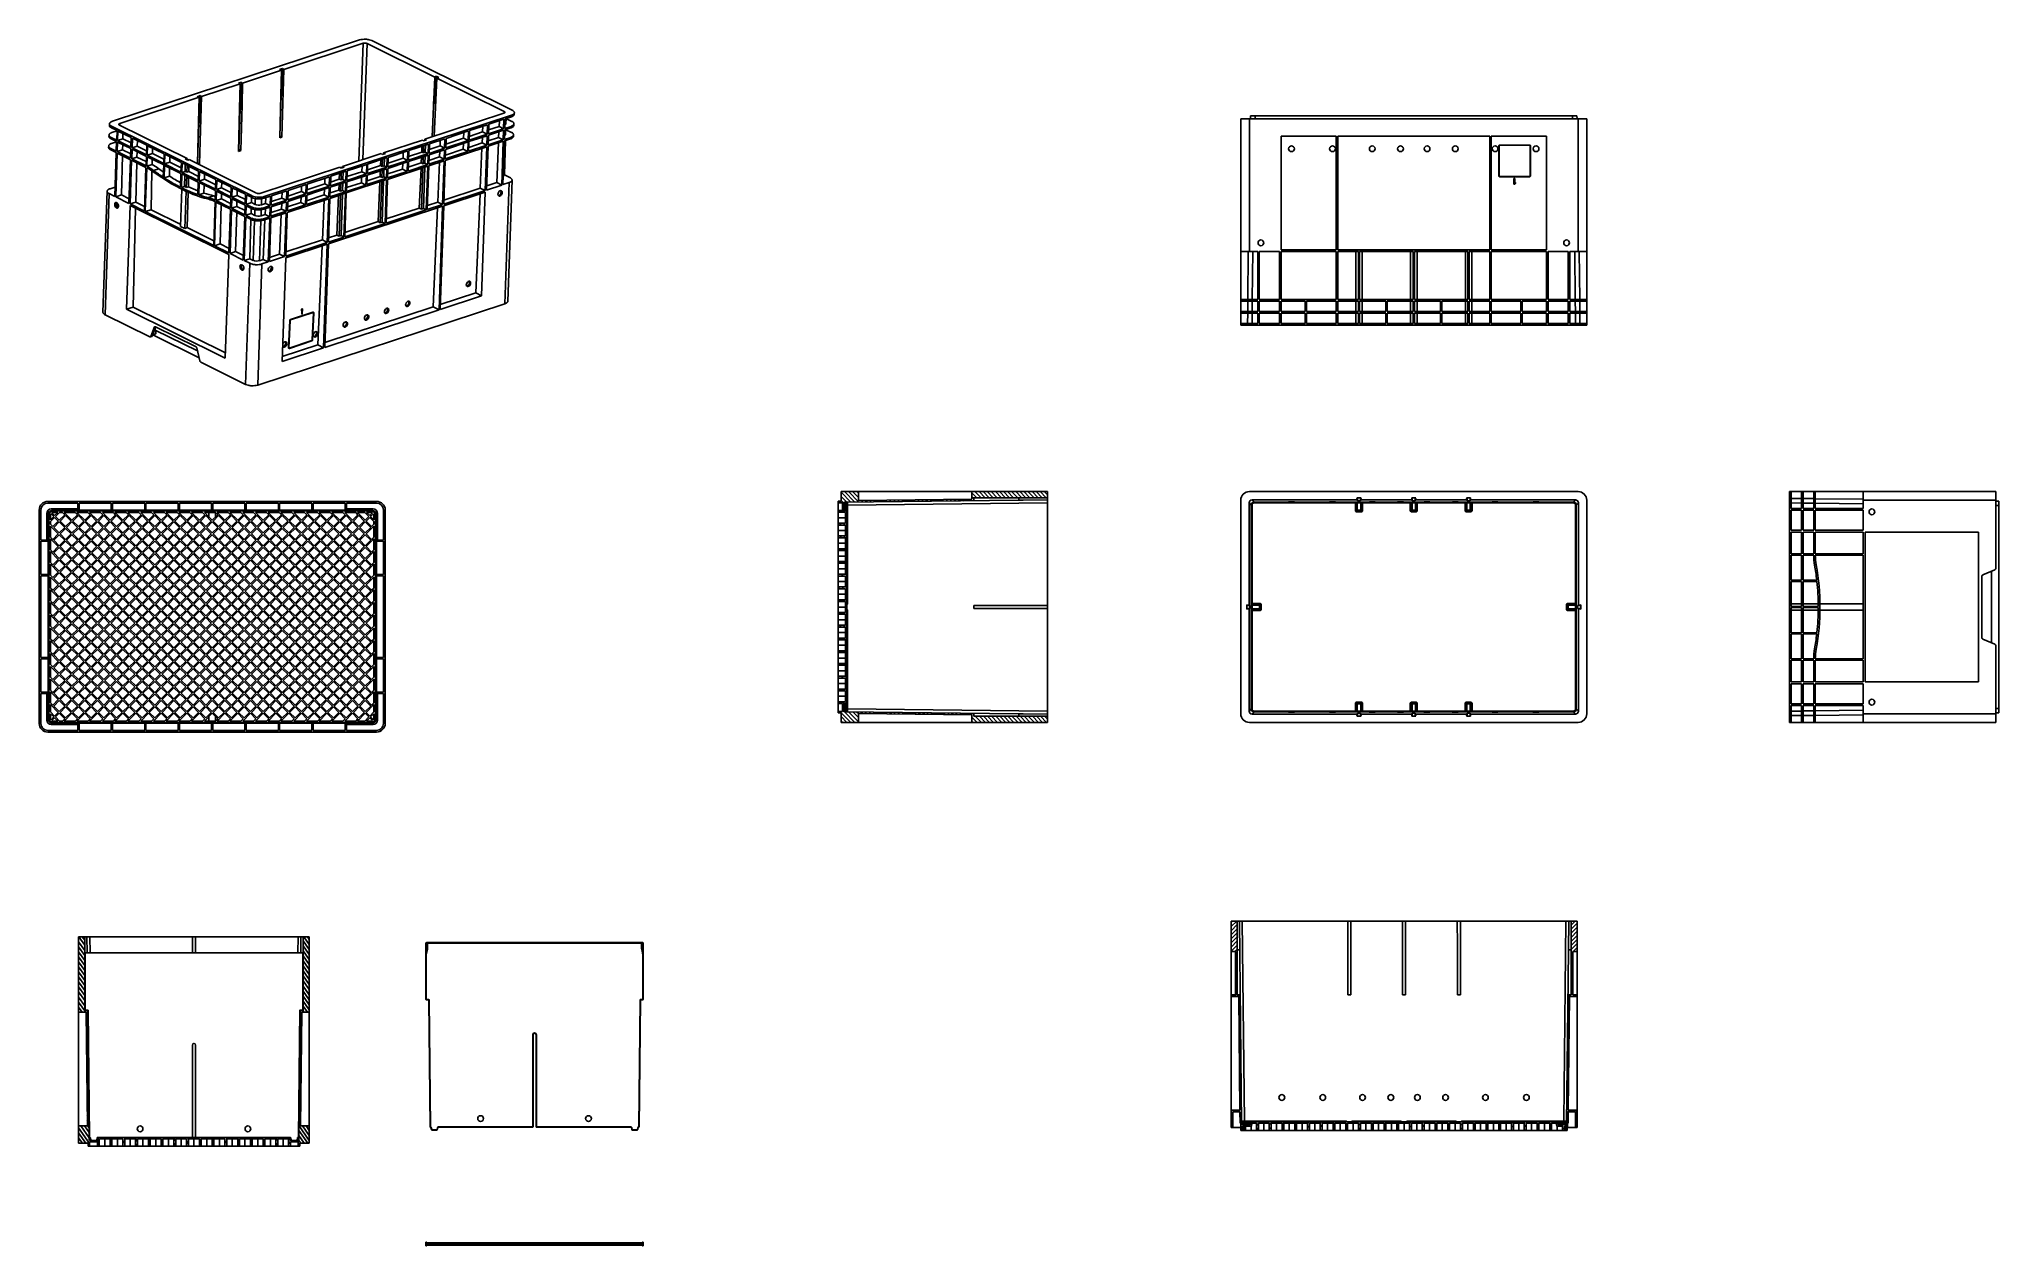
# Model space of a CAD drawing. Header units: millimetres. Extents: x 755 to 4153, y -2461 to -370.
import ezdxf

# ---------------------------------------------------------------- set-up
doc = ezdxf.new("R2010")
doc.units = ezdxf.units.MM
doc.layers.add('02___PRT_ALL_AXES', color=7, linetype='Continuous')

msp = doc.modelspace()

# ---------------------------------------------------------------- hatches: boundary and pattern name
at = {"linetype": 'Continuous'}
h = msp.add_hatch(dxfattribs=at)
h.set_pattern_fill('B', color=2, scale=5, angle=-45, style=0, pattern_type=0)
h.set_pattern_definition([(315, (2076.1053, -1630.366), (3.535534, 3.535534), [])])
edge = h.paths.add_edge_path()
edge.add_line((2175.3, -1538.7), (2372.3, -1540.8))
edge.add_line((2175.3, -1553.9), (2175.3, -1538.7))
edge.add_line((2145.3, -1553.9), (2175.3, -1553.9))
edge.add_line((2145.3, -1553.9), (2145.3, -1537.5))
edge.add_line((2140.3, -1537.4), (2145.3, -1537.5))
edge.add_line((2140.3, -1537.4), (2140.3, -1534.8))
edge.add_line((2140.3, -1534.8), (2147.8, -1534.8))
edge.add_line((2147.8, -1534.8), (2147.8, -1521.3))
edge.add_line((2140.3, -1521.3), (2147.8, -1521.3))
edge.add_line((2140.3, -1521.3), (2140.3, -1518.2))
edge.add_line((2140.3, -1518.2), (2150.2, -1518.2))
edge.add_line((2152.8, -1517.7), (2150.2, -1518.2))
edge.add_line((2152.8, -1517.7), (2152.8, -1499.2))
edge.add_line((2140.3, -1499.2), (2152.8, -1499.2))
edge.add_line((2140.3, -1499.2), (2140.3, -1496.1))
edge.add_line((2140.3, -1496.1), (2152.8, -1496.1))
edge.add_line((2152.8, -1496.1), (2152.8, -1477.1))
edge.add_line((2140.3, -1477.1), (2152.8, -1477.1))
edge.add_line((2140.3, -1477.1), (2140.3, -1474))
edge.add_line((2140.3, -1474), (2152.8, -1474))
edge.add_line((2152.8, -1474), (2152.8, -1455))
edge.add_line((2140.3, -1455), (2152.8, -1455))
edge.add_line((2140.3, -1455), (2140.3, -1451.9))
edge.add_line((2140.3, -1451.9), (2152.8, -1451.9))
edge.add_line((2152.8, -1451.9), (2152.8, -1432.9))
edge.add_line((2140.3, -1432.9), (2152.8, -1432.9))
edge.add_line((2140.3, -1432.9), (2140.3, -1429.8))
edge.add_line((2140.3, -1429.8), (2152.8, -1429.8))
edge.add_line((2152.8, -1429.8), (2152.8, -1410.8))
edge.add_line((2140.3, -1410.8), (2152.8, -1410.8))
edge.add_line((2140.3, -1410.8), (2140.3, -1407.7))
edge.add_line((2140.3, -1407.7), (2152.8, -1407.7))
edge.add_line((2152.8, -1407.7), (2152.8, -1388.7))
edge.add_line((2140.3, -1388.7), (2152.8, -1388.7))
edge.add_line((2140.3, -1388.7), (2140.3, -1385.5))
edge.add_line((2140.3, -1385.5), (2152.8, -1385.5))
edge.add_line((2152.8, -1385.5), (2152.8, -1366.5))
edge.add_line((2140.3, -1366.5), (2152.8, -1366.5))
edge.add_line((2140.3, -1366.5), (2140.3, -1363.4))
edge.add_line((2140.3, -1363.4), (2152.8, -1363.4))
edge.add_line((2152.8, -1363.4), (2152.8, -1344.4))
edge.add_line((2140.3, -1344.4), (2152.8, -1344.4))
edge.add_line((2140.3, -1344.4), (2140.3, -1341.3))
edge.add_line((2140.3, -1341.3), (2152.8, -1341.3))
edge.add_line((2152.8, -1341.3), (2152.8, -1322.3))
edge.add_line((2140.3, -1322.3), (2152.8, -1322.3))
edge.add_line((2140.3, -1322.3), (2140.3, -1319.2))
edge.add_line((2140.3, -1319.2), (2152.8, -1319.2))
edge.add_line((2152.8, -1319.2), (2152.8, -1300.2))
edge.add_line((2140.3, -1300.2), (2152.8, -1300.2))
edge.add_line((2140.3, -1300.2), (2140.3, -1297.1))
edge.add_line((2140.3, -1297.1), (2152.8, -1297.1))
edge.add_line((2152.8, -1297.1), (2152.8, -1278.1))
edge.add_line((2140.3, -1278.1), (2152.8, -1278.1))
edge.add_line((2140.3, -1278.1), (2140.3, -1275))
edge.add_line((2140.3, -1275), (2152.8, -1275))
edge.add_line((2152.8, -1275), (2152.8, -1256))
edge.add_line((2140.3, -1256), (2152.8, -1256))
edge.add_line((2140.3, -1256), (2140.3, -1252.9))
edge.add_line((2140.3, -1252.9), (2152.8, -1252.9))
edge.add_line((2152.8, -1252.9), (2152.8, -1233.9))
edge.add_line((2140.3, -1233.9), (2152.8, -1233.9))
edge.add_line((2140.3, -1233.9), (2140.3, -1230.8))
edge.add_line((2140.3, -1230.8), (2152.8, -1230.8))
edge.add_line((2152.8, -1230.8), (2152.8, -1211.8))
edge.add_line((2140.3, -1211.8), (2152.8, -1211.8))
edge.add_line((2140.3, -1211.8), (2140.3, -1208.7))
edge.add_line((2140.3, -1208.7), (2152.8, -1208.7))
edge.add_line((2152.8, -1208.7), (2152.8, -1190.2))
edge.add_line((2152.8, -1190.2), (2150.2, -1189.7))
edge.add_line((2140.3, -1189.7), (2150.2, -1189.7))
edge.add_line((2140.3, -1189.7), (2140.3, -1186.5))
edge.add_line((2140.3, -1186.5), (2147.8, -1186.5))
edge.add_line((2147.8, -1173.1), (2147.8, -1186.5))
edge.add_line((2140.3, -1173.1), (2147.8, -1173.1))
edge.add_line((2140.3, -1170.4), (2140.3, -1173.1))
edge.add_line((2140.3, -1170.4), (2145.3, -1170.4))
edge.add_line((2145.3, -1170.4), (2145.3, -1153.9))
edge.add_line((2145.3, -1153.9), (2175.3, -1153.9))
edge.add_line((2175.3, -1153.9), (2175.3, -1169.2))
edge.add_line((2175.3, -1169.2), (2372.3, -1167.1))
edge.add_line((2372.3, -1167.1), (2372.3, -1153.9))
edge.add_line((2372.3, -1153.9), (2503.3, -1153.9))
edge.add_line((2503.3, -1164.4), (2503.3, -1153.9))
edge.add_line((2503.3, -1164.4), (2375.3, -1164.4))
edge.add_line((2375.3, -1164.4), (2375.3, -1169.8))
edge.add_line((2151.5, -1172.2), (2375.3, -1169.8))
edge.add_arc((2151.5, -1173.4), 1.25, 90.6128, 180)
edge.add_line((2150.3, -1186.2), (2150.3, -1173.4))
edge.add_arc((2151.5, -1186.2), 1.25, 180, 259)
edge.add_line((2154.3, -1188), (2151.3, -1187.4))
edge.add_arc((2154, -1189.2), 1.25, 0, 79)
edge.add_line((2155.3, -1518.6), (2155.3, -1189.2))
edge.add_arc((2154, -1518.6), 1.25, -79, 0)
edge.add_line((2154.3, -1519.9), (2151.3, -1520.4))
edge.add_arc((2151.5, -1521.7), 1.25, 101, 180)
edge.add_line((2150.3, -1521.7), (2150.3, -1534.4))
edge.add_arc((2151.5, -1534.4), 1.25, 180, 269.3872)
edge.add_line((2151.5, -1535.7), (2375.3, -1538.1))
edge.add_line((2375.3, -1543.4), (2375.3, -1538.1))
edge.add_line((2503.3, -1543.4), (2375.3, -1543.4))
edge.add_line((2503.3, -1553.9), (2503.3, -1543.4))
edge.add_line((2372.3, -1553.9), (2503.3, -1553.9))
edge.add_line((2372.3, -1553.9), (2372.3, -1540.8))
h = msp.add_hatch(dxfattribs=at)
h.set_pattern_fill('A', color=2, scale=5, angle=45, style=0, pattern_type=0)
h.set_pattern_definition([(45, (4189.441, -2194.6984), (-3.535534, 3.535534), [])])
edge = h.paths.add_edge_path()
edge.add_line((2837.1, -2248.7), (2836.9, -2229.2))
edge.add_line((2836.9, -2229.2), (2824.6, -2229.2))
edge.add_line((2824.6, -2232), (2824.6, -2229.2))
edge.add_line((2824.6, -2232), (2821.6, -2232))
edge.add_line((2821.6, -2232), (2821.6, -2226.2))
edge.add_line((2836.9, -2226.2), (2821.6, -2226.2))
edge.add_line((2836.9, -2226.2), (2834.8, -2029.2))
edge.add_line((2821.6, -2029.2), (2834.8, -2029.2))
edge.add_line((2821.6, -2029.2), (2821.6, -2026.2))
edge.add_line((2821.6, -2026.2), (2829.1, -2026.2))
edge.add_line((2829.1, -1951), (2829.1, -2026.2))
edge.add_line((2829.1, -1951), (2821.6, -1951))
edge.add_line((2821.6, -1951), (2821.6, -1898.2))
edge.add_line((2821.6, -1898.2), (2832.1, -1898.2))
edge.add_line((2832.1, -1898.2), (2832.1, -2026.2))
edge.add_line((2837.5, -2026.2), (2832.1, -2026.2))
edge.add_line((2839.9, -2249.9), (2837.5, -2026.2))
edge.add_arc((2841.1, -2249.9), 1.25, 180.6128, 270)
edge.add_line((2841.1, -2251.2), (2853.9, -2251.2))
edge.add_arc((2853.9, -2249.9), 1.25, 270, 349)
edge.add_line((2855.1, -2250.2), (2855.7, -2247.2))
edge.add_arc((2856.9, -2247.4), 1.25, 90, 169)
edge.add_line((2856.9, -2246.2), (3386.3, -2246.2))
edge.add_arc((3386.3, -2247.4), 1.25, 11, 90)
edge.add_line((3388.1, -2250.2), (3387.5, -2247.2))
edge.add_arc((3389.3, -2249.9), 1.25, 191, 270)
edge.add_line((3402.1, -2251.2), (3389.3, -2251.2))
edge.add_arc((3402.1, -2249.9), 1.25, 270, 359.3872)
edge.add_line((3403.3, -2249.9), (3405.7, -2026.2))
edge.add_line((3405.7, -2026.2), (3411.1, -2026.2))
edge.add_line((3411.1, -1898.2), (3411.1, -2026.2))
edge.add_line((3411.1, -1898.2), (3421.6, -1898.2))
edge.add_line((3421.6, -1951), (3421.6, -1898.2))
edge.add_line((3414.1, -1951), (3421.6, -1951))
edge.add_line((3414.1, -1951), (3414.1, -2026.2))
edge.add_line((3414.1, -2026.2), (3421.6, -2026.2))
edge.add_line((3421.6, -2029.2), (3421.6, -2026.2))
edge.add_line((3408.5, -2029.2), (3421.6, -2029.2))
edge.add_line((3406.3, -2226.2), (3408.5, -2029.2))
edge.add_line((3406.3, -2226.2), (3421.6, -2226.2))
edge.add_line((3421.6, -2232), (3421.6, -2226.2))
edge.add_line((3418.6, -2232), (3421.6, -2232))
edge.add_line((3418.6, -2232), (3418.6, -2229.2))
edge.add_line((3406.3, -2229.2), (3418.6, -2229.2))
edge.add_line((3406.1, -2248.7), (3406.3, -2229.2))
edge.add_line((3406.1, -2248.7), (3404.8, -2248.7))
edge.add_line((3404.8, -2248.7), (3404.6, -2261.2))
edge.add_line((3404.6, -2261.2), (3402, -2261.2))
edge.add_line((3402, -2253.7), (3402, -2261.2))
edge.add_line((3399.5, -2253.7), (3402, -2253.7))
edge.add_line((3399.5, -2261.2), (3399.5, -2253.7))
edge.add_line((3399.5, -2261.2), (3396.4, -2261.2))
edge.add_line((3396.4, -2253.7), (3396.4, -2261.2))
edge.add_line((3386.4, -2253.7), (3396.4, -2253.7))
edge.add_line((3386.4, -2253.7), (3385.4, -2248.7))
edge.add_line((3377.4, -2248.7), (3385.4, -2248.7))
edge.add_line((3377.4, -2248.7), (3377.4, -2261.2))
edge.add_line((3377.4, -2261.2), (3374.3, -2261.2))
edge.add_line((3374.3, -2248.7), (3374.3, -2261.2))
edge.add_line((3355.3, -2248.7), (3374.3, -2248.7))
edge.add_line((3355.3, -2248.7), (3355.3, -2261.2))
edge.add_line((3352.2, -2261.2), (3355.3, -2261.2))
edge.add_line((3352.2, -2248.7), (3352.2, -2261.2))
edge.add_line((3333.2, -2248.7), (3352.2, -2248.7))
edge.add_line((3333.2, -2248.7), (3333.2, -2261.2))
edge.add_line((3330.1, -2261.2), (3333.2, -2261.2))
edge.add_line((3330.1, -2248.7), (3330.1, -2261.2))
edge.add_line((3311.1, -2248.7), (3330.1, -2248.7))
edge.add_line((3311.1, -2248.7), (3311.1, -2261.2))
edge.add_line((3308, -2261.2), (3311.1, -2261.2))
edge.add_line((3308, -2248.7), (3308, -2261.2))
edge.add_line((3289, -2248.7), (3308, -2248.7))
edge.add_line((3289, -2248.7), (3289, -2261.2))
edge.add_line((3285.9, -2261.2), (3289, -2261.2))
edge.add_line((3285.9, -2248.7), (3285.9, -2261.2))
edge.add_line((3266.9, -2248.7), (3285.9, -2248.7))
edge.add_line((3266.9, -2248.7), (3266.9, -2261.2))
edge.add_line((3263.8, -2261.2), (3266.9, -2261.2))
edge.add_line((3263.8, -2248.7), (3263.8, -2261.2))
edge.add_line((3244.8, -2248.7), (3263.8, -2248.7))
edge.add_line((3244.8, -2248.7), (3244.8, -2261.2))
edge.add_line((3241.7, -2261.2), (3244.8, -2261.2))
edge.add_line((3241.7, -2248.7), (3241.7, -2261.2))
edge.add_line((3222.7, -2248.7), (3241.7, -2248.7))
edge.add_line((3222.7, -2248.7), (3222.7, -2261.2))
edge.add_line((3219.5, -2261.2), (3222.7, -2261.2))
edge.add_line((3219.5, -2248.7), (3219.5, -2261.2))
edge.add_line((3200.5, -2248.7), (3219.5, -2248.7))
edge.add_line((3200.5, -2248.7), (3200.5, -2261.2))
edge.add_line((3197.4, -2261.2), (3200.5, -2261.2))
edge.add_line((3197.4, -2248.7), (3197.4, -2261.2))
edge.add_line((3178.4, -2248.7), (3197.4, -2248.7))
edge.add_line((3178.4, -2248.7), (3178.4, -2261.2))
edge.add_line((3175.3, -2261.2), (3178.4, -2261.2))
edge.add_line((3175.3, -2248.7), (3175.3, -2261.2))
edge.add_line((3156.3, -2248.7), (3175.3, -2248.7))
edge.add_line((3156.3, -2248.7), (3156.3, -2261.2))
edge.add_line((3153.2, -2261.2), (3156.3, -2261.2))
edge.add_line((3153.2, -2248.7), (3153.2, -2261.2))
edge.add_line((3134.2, -2248.7), (3153.2, -2248.7))
edge.add_line((3134.2, -2248.7), (3134.2, -2261.2))
edge.add_line((3131.1, -2261.2), (3134.2, -2261.2))
edge.add_line((3131.1, -2248.7), (3131.1, -2261.2))
edge.add_line((3112.1, -2248.7), (3131.1, -2248.7))
edge.add_line((3112.1, -2248.7), (3112.1, -2261.2))
edge.add_line((3109, -2261.2), (3112.1, -2261.2))
edge.add_line((3109, -2248.7), (3109, -2261.2))
edge.add_line((3090, -2248.7), (3109, -2248.7))
edge.add_line((3090, -2248.7), (3090, -2261.2))
edge.add_line((3086.9, -2261.2), (3090, -2261.2))
edge.add_line((3086.9, -2248.7), (3086.9, -2261.2))
edge.add_line((3067.9, -2248.7), (3086.9, -2248.7))
edge.add_line((3067.9, -2248.7), (3067.9, -2261.2))
edge.add_line((3064.8, -2261.2), (3067.9, -2261.2))
edge.add_line((3064.8, -2248.7), (3064.8, -2261.2))
edge.add_line((3045.8, -2248.7), (3064.8, -2248.7))
edge.add_line((3045.8, -2248.7), (3045.8, -2261.2))
edge.add_line((3042.7, -2261.2), (3045.8, -2261.2))
edge.add_line((3042.7, -2248.7), (3042.7, -2261.2))
edge.add_line((3023.7, -2248.7), (3042.7, -2248.7))
edge.add_line((3023.7, -2248.7), (3023.7, -2261.2))
edge.add_line((3020.5, -2261.2), (3023.7, -2261.2))
edge.add_line((3020.5, -2248.7), (3020.5, -2261.2))
edge.add_line((3001.5, -2248.7), (3020.5, -2248.7))
edge.add_line((3001.5, -2248.7), (3001.5, -2261.2))
edge.add_line((2998.4, -2261.2), (3001.5, -2261.2))
edge.add_line((2998.4, -2248.7), (2998.4, -2261.2))
edge.add_line((2979.4, -2248.7), (2998.4, -2248.7))
edge.add_line((2979.4, -2248.7), (2979.4, -2261.2))
edge.add_line((2976.3, -2261.2), (2979.4, -2261.2))
edge.add_line((2976.3, -2248.7), (2976.3, -2261.2))
edge.add_line((2957.3, -2248.7), (2976.3, -2248.7))
edge.add_line((2957.3, -2248.7), (2957.3, -2261.2))
edge.add_line((2954.2, -2261.2), (2957.3, -2261.2))
edge.add_line((2954.2, -2248.7), (2954.2, -2261.2))
edge.add_line((2935.2, -2248.7), (2954.2, -2248.7))
edge.add_line((2935.2, -2248.7), (2935.2, -2261.2))
edge.add_line((2932.1, -2261.2), (2935.2, -2261.2))
edge.add_line((2932.1, -2248.7), (2932.1, -2261.2))
edge.add_line((2913.1, -2248.7), (2932.1, -2248.7))
edge.add_line((2913.1, -2248.7), (2913.1, -2261.2))
edge.add_line((2910, -2261.2), (2913.1, -2261.2))
edge.add_line((2910, -2248.7), (2910, -2261.2))
edge.add_line((2891, -2248.7), (2910, -2248.7))
edge.add_line((2891, -2248.7), (2891, -2261.2))
edge.add_line((2887.9, -2261.2), (2891, -2261.2))
edge.add_line((2887.9, -2248.7), (2887.9, -2261.2))
edge.add_line((2868.9, -2248.7), (2887.9, -2248.7))
edge.add_line((2868.9, -2248.7), (2868.9, -2261.2))
edge.add_line((2865.8, -2261.2), (2868.9, -2261.2))
edge.add_line((2865.8, -2248.7), (2865.8, -2261.2))
edge.add_line((2857.8, -2248.7), (2865.8, -2248.7))
edge.add_line((2856.9, -2253.7), (2857.8, -2248.7))
edge.add_line((2856.9, -2253.7), (2846.8, -2253.7))
edge.add_line((2846.8, -2253.7), (2846.8, -2261.2))
edge.add_line((2843.7, -2261.2), (2846.8, -2261.2))
edge.add_line((2843.7, -2261.2), (2843.7, -2253.7))
edge.add_line((2843.7, -2253.7), (2841.2, -2253.7))
edge.add_line((2841.2, -2253.7), (2841.2, -2261.2))
edge.add_line((2838.6, -2261.2), (2841.2, -2261.2))
edge.add_line((2838.4, -2248.7), (2838.6, -2261.2))
edge.add_line((2837.1, -2248.7), (2838.4, -2248.7))
h = msp.add_hatch(dxfattribs=at)
h.set_pattern_fill('DEFAULT__2', color=2, scale=5, angle=125, style=0, pattern_type=0)
h.set_pattern_definition([(125, (1516.0717, -2278.5494), (-4.09576, -2.867882), [])])
edge = h.paths.add_edge_path()
edge.add_line((1186.9, -2276), (1168.4, -2276))
edge.add_line((1168.4, -2288.5), (1168.4, -2276))
edge.add_line((1168.4, -2288.5), (1165.3, -2288.5))
edge.add_line((1165.3, -2288.5), (1165.3, -2276))
edge.add_line((1165.3, -2276), (1146.3, -2276))
edge.add_line((1146.3, -2288.5), (1146.3, -2276))
edge.add_line((1146.3, -2288.5), (1143.2, -2288.5))
edge.add_line((1143.2, -2288.5), (1143.2, -2276))
edge.add_line((1143.2, -2276), (1124.2, -2276))
edge.add_line((1124.2, -2288.5), (1124.2, -2276))
edge.add_line((1124.2, -2288.5), (1121.1, -2288.5))
edge.add_line((1121.1, -2288.5), (1121.1, -2276))
edge.add_line((1121.1, -2276), (1102.1, -2276))
edge.add_line((1102.1, -2288.5), (1102.1, -2276))
edge.add_line((1102.1, -2288.5), (1099, -2288.5))
edge.add_line((1099, -2288.5), (1099, -2276))
edge.add_line((1099, -2276), (1080, -2276))
edge.add_line((1080, -2288.5), (1080, -2276))
edge.add_line((1080, -2288.5), (1076.9, -2288.5))
edge.add_line((1076.9, -2288.5), (1076.9, -2276))
edge.add_line((1076.9, -2276), (1057.9, -2276))
edge.add_line((1057.9, -2288.5), (1057.9, -2276))
edge.add_line((1057.9, -2288.5), (1054.8, -2288.5))
edge.add_line((1054.8, -2288.5), (1054.8, -2276))
edge.add_line((1054.8, -2276), (1035.8, -2276))
edge.add_line((1035.8, -2288.5), (1035.8, -2276))
edge.add_line((1035.8, -2288.5), (1032.7, -2288.5))
edge.add_line((1032.7, -2288.5), (1032.7, -2276))
edge.add_line((1032.7, -2276), (1013.7, -2276))
edge.add_line((1013.7, -2288.5), (1013.7, -2276))
edge.add_line((1013.7, -2288.5), (1010.5, -2288.5))
edge.add_line((1010.5, -2288.5), (1010.5, -2276))
edge.add_line((1010.5, -2276), (991.5, -2276))
edge.add_line((991.5, -2288.5), (991.5, -2276))
edge.add_line((991.5, -2288.5), (988.4, -2288.5))
edge.add_line((988.4, -2288.5), (988.4, -2276))
edge.add_line((988.4, -2276), (969.4, -2276))
edge.add_line((969.4, -2288.5), (969.4, -2276))
edge.add_line((969.4, -2288.5), (966.3, -2288.5))
edge.add_line((966.3, -2288.5), (966.3, -2276))
edge.add_line((966.3, -2276), (947.3, -2276))
edge.add_line((947.3, -2288.5), (947.3, -2276))
edge.add_line((947.3, -2288.5), (944.2, -2288.5))
edge.add_line((944.2, -2288.5), (944.2, -2276))
edge.add_line((944.2, -2276), (925.2, -2276))
edge.add_line((925.2, -2288.5), (925.2, -2276))
edge.add_line((925.2, -2288.5), (922.1, -2288.5))
edge.add_line((922.1, -2288.5), (922.1, -2276))
edge.add_line((922.1, -2276), (903.1, -2276))
edge.add_line((903.1, -2288.5), (903.1, -2276))
edge.add_line((903.1, -2288.5), (900, -2288.5))
edge.add_line((900, -2288.5), (900, -2276))
edge.add_line((900, -2276), (881, -2276))
edge.add_line((881, -2288.5), (881, -2276))
edge.add_line((881, -2288.5), (877.9, -2288.5))
edge.add_line((877.9, -2288.5), (877.9, -2276))
edge.add_line((877.9, -2276), (859.4, -2276))
edge.add_line((858.9, -2278.5), (859.4, -2276))
edge.add_line((858.9, -2288.5), (858.9, -2278.5))
edge.add_line((858.9, -2288.5), (855.8, -2288.5))
edge.add_line((855.8, -2288.5), (855.8, -2281))
edge.add_line((855.8, -2281), (842.3, -2281))
edge.add_line((842.3, -2281), (842.3, -2288.5))
edge.add_line((842.3, -2288.5), (839.7, -2288.5))
edge.add_line((839.6, -2283.5), (839.7, -2288.5))
edge.add_line((839.6, -2283.5), (823.2, -2283.5))
edge.add_line((823.2, -2283.5), (823.2, -2253.5))
edge.add_line((838.4, -2253.5), (823.2, -2253.5))
edge.add_line((838.4, -2253.5), (836.3, -2056.5))
edge.add_line((823.2, -2056.5), (836.3, -2056.5))
edge.add_line((823.2, -2056.5), (823.2, -1925.5))
edge.add_line((833.7, -1925.5), (823.2, -1925.5))
edge.add_line((833.7, -2053.5), (833.7, -1925.5))
edge.add_line((839, -2053.5), (833.7, -2053.5))
edge.add_line((841.4, -2277.2), (839, -2053.5))
edge.add_arc((842.7, -2277.2), 1.25, 180.6128, 270)
edge.add_line((842.7, -2278.5), (855.4, -2278.5))
edge.add_arc((855.4, -2277.2), 1.25, 270, 349)
edge.add_line((856.7, -2277.5), (857.2, -2274.5))
edge.add_arc((858.5, -2274.7), 1.25, 90, 169)
edge.add_line((1187.9, -2273.5), (858.5, -2273.5))
edge.add_arc((1187.9, -2274.7), 1.25, 11, 90)
edge.add_line((1189.7, -2277.5), (1189.1, -2274.5))
edge.add_arc((1190.9, -2277.2), 1.25, 191, 270)
edge.add_line((1203.6, -2278.5), (1190.9, -2278.5))
edge.add_arc((1203.6, -2277.2), 1.25, 270, 359.3872)
edge.add_line((1204.9, -2277.2), (1207.3, -2053.5))
edge.add_line((1207.3, -2053.5), (1212.7, -2053.5))
edge.add_line((1212.7, -2053.5), (1212.7, -1925.5))
edge.add_line((1223.2, -1925.5), (1212.7, -1925.5))
edge.add_line((1223.2, -2056.5), (1223.2, -1925.5))
edge.add_line((1210, -2056.5), (1223.2, -2056.5))
edge.add_line((1207.9, -2253.5), (1210, -2056.5))
edge.add_line((1207.9, -2253.5), (1223.2, -2253.5))
edge.add_line((1223.2, -2283.5), (1223.2, -2253.5))
edge.add_line((1223.2, -2283.5), (1206.7, -2283.5))
edge.add_line((1206.7, -2283.5), (1206.7, -2288.5))
edge.add_line((1206.7, -2288.5), (1204, -2288.5))
edge.add_line((1204, -2281), (1204, -2288.5))
edge.add_line((1190.5, -2281), (1204, -2281))
edge.add_line((1190.5, -2288.5), (1190.5, -2281))
edge.add_line((1190.5, -2288.5), (1187.4, -2288.5))
edge.add_line((1187.4, -2288.5), (1187.4, -2278.5))
edge.add_line((1187.4, -2278.5), (1186.9, -2276))

# ---------------------------------------------------------------- linework, layer by layer
at = {"color": 7, "linetype": 'Continuous'}
for p, q in [((1310.3, -371), (881.7, -512)), ((1575.1, -492.9), (1331.4, -372.1)), ((1316.4, -376.8), (1179, -422)), ((1316.4, -376.8), (1309.2, -580.7)), ((1323.5, -377.2), (1316.3, -578.3)), ((1440.6, -435.2), (1323.5, -377.2)), ((1174.9, -423.4), (1107.6, -445.6)), ((1171.6, -422.3), (1177, -420.5)), ((1174.9, -423.4), (1171.6, -422.3)), ((1174.9, -423.4), (1173.8, -466.4)), ((1177, -420.5), (1175.4, -466.1)), ((1177, -420.5), (1179, -422)), ((1179, -422), (1177.9, -460.6)), ((1440.6, -435.2), (1439, -473.7)), ((1443, -433.9), (1440.6, -435.2)), ((1443, -433.9), (1441.4, -479.5)), ((1444.1, -437), (1442.4, -475.4)), ((1443, -433.9), (1447.7, -436.3)), ((1444.1, -437), (1447.7, -436.3)), ((1561.2, -495), (1444.1, -437)), ((1032.1, -470.4), (894.6, -515.6)), ((1028.8, -469.3), (1034.2, -467.5)), ((1028.8, -469.3), (1032.1, -470.4)), ((1032.1, -470.4), (1031, -513.4)), ((1034.2, -467.5), (1032.6, -513.1)), ((1036.1, -469.1), (1034.2, -467.5)), ((1036.1, -469.1), (1035, -507.6)), ((1103.5, -446.9), (1036.1, -469.1)), ((1100.2, -445.8), (1105.6, -444)), ((1100.2, -445.8), (1103.5, -446.9)), ((1102.4, -489.9), (1103.5, -446.9)), ((1105.6, -444), (1104, -489.6)), ((1107.6, -445.6), (1105.6, -444)), ((1107.6, -445.6), (1106.5, -484.1)), ((1173.8, -466.4), (1171.9, -540.6)), ((1174.7, -466.4), (1172.2, -537.5)), ((1174.7, -466.4), (1175.4, -466.1)), ((1174.7, -466.4), (1177.6, -467.8)), ((1175.4, -466.1), (1177.6, -467.8)), ((1177.9, -460.6), (1175.8, -539.3)), ((1177.9, -460.6), (1177.6, -467.8)), ((1439, -473.7), (1436.1, -538.9)), ((1439, -473.7), (1438.7, -481)), ((1442.4, -475.4), (1439.7, -537.7)), ((1035, -507.6), (1032.9, -586.3)), ((1035, -507.6), (1034.8, -514.8)), ((1100.4, -564.1), (1102.4, -489.9)), ((1103.3, -489.9), (1100.8, -561)), ((1104, -489.6), (1103.3, -489.9)), ((1103.3, -489.9), (1106.2, -491.3)), ((1106.2, -491.3), (1104, -489.6)), ((1104.3, -562.8), (1106.5, -484.1)), ((1106.5, -484.1), (1106.2, -491.3)), ((1145.1, -642.5), (1573.7, -501.5)), ((1423.3, -543.1), (1560.8, -497.9)), ((1441.4, -479.5), (1438.7, -481)), ((1442.1, -479.9), (1438.7, -481)), ((1442.1, -479.9), (1441.4, -479.5)), ((1442.1, -479.9), (1442, -482.7)), ((1560.8, -508.4), (1534.5, -517.1)), ((1560.2, -524.9), (1560.8, -508.4)), ((1561.2, -495), (1561.1, -497.7)), ((1562.7, -507.8), (1562.1, -524.3)), ((1573.6, -504.2), (1562.7, -507.8)), ((1564.6, -507.2), (1564.2, -515.7)), ((1564.9, -507.1), (1564.9, -507.4)), ((1574.4, -512.1), (1564.9, -507.4)), ((1573.7, -501.5), (1573.6, -504.2)), ((1578.7, -499.8), (1578.8, -497.1)), ((2838.4, -507.6), (3438.4, -507.6)), ((2838.4, -865.6), (2838.4, -507.6)), ((2853.4, -737.6), (2853.4, -507.6)), ((2855.4, -502.6), (2855.3, -507.6)), ((2855.4, -502.6), (3421.4, -502.6)), ((2863.2, -502.6), (2863.1, -507.6)), ((3413.6, -502.6), (3413.7, -507.6)), ((3421.4, -502.6), (3421.5, -507.6)), ((3423.4, -737.6), (3423.4, -507.6)), ((3438.4, -865.6), (3438.4, -507.6)), ((875.8, -538.2), (875.9, -535.6)), ((876.5, -519.1), (876.6, -516.4)), ((879.6, -539.9), (879.5, -542.4)), ((879.5, -542.4), (889.1, -547.2)), ((879.6, -539.9), (889.2, -544.6)), ((880.3, -520.6), (880.2, -523.4)), ((880.2, -523.4), (889.8, -528.1)), ((880.3, -520.6), (1124, -641.4)), ((889.8, -528.4), (881, -531.3)), ((889.8, -528.1), (889.2, -544.6)), ((890.8, -545.4), (891.4, -528.9)), ((890.8, -545.4), (899.8, -542.5)), ((891.4, -528.9), (914.5, -540.3)), ((894.2, -518.5), (1011.3, -576.5)), ((894.6, -515.6), (894.6, -518.7)), ((900.1, -533.2), (899.8, -542.5)), ((899.8, -542.5), (914.1, -549.5)), ((914.5, -540.3), (913.9, -556.8)), ((916.4, -541.3), (915.9, -557.8)), ((916.4, -541.3), (941.3, -553.6)), ((1031, -513.4), (1029.1, -585.3)), ((1031.8, -513.4), (1029.4, -584.6)), ((1032.6, -513.1), (1031.8, -513.4)), ((1031.8, -513.4), (1034.8, -514.8)), ((1034.8, -514.8), (1032.6, -513.1)), ((1171.9, -537.6), (1172.2, -537.5)), ((1171.9, -540.6), (1175.8, -539.3)), ((1175.8, -539.3), (1172.2, -537.5)), ((1423.3, -543.1), (1423.2, -545.3)), ((1426.6, -544.2), (1423.3, -543.1)), ((1431.6, -551), (1458.4, -542.1)), ((1457.8, -558.7), (1458.4, -542.1)), ((1460.3, -541.5), (1459.7, -558)), ((1459.9, -551.5), (1490.7, -541.3)), ((1460.3, -541.5), (1499.1, -528.7)), ((1491.1, -531.4), (1490.7, -541.3)), ((1498.5, -545.2), (1490.7, -541.3)), ((1498.5, -545.2), (1499.1, -528.7)), ((1500.1, -547.2), (1531.6, -536.9)), ((1500.8, -528.2), (1500.2, -544.7)), ((1500.2, -544.7), (1531.7, -534.3)), ((1500.4, -538.1), (1523.8, -530.4)), ((1500.8, -528.2), (1532.2, -517.8)), ((1523.4, -539.6), (1523, -549.4)), ((1524.2, -520.5), (1523.8, -530.4)), ((1523.8, -530.4), (1531.7, -534.3)), ((1531.6, -536.9), (1531, -553.4)), ((1532.2, -517.8), (1531.7, -534.3)), ((1533.8, -536.1), (1533.3, -552.7)), ((1533.5, -546), (1551.5, -540)), ((1533.8, -536.1), (1560.2, -527.5)), ((1534.5, -517.1), (1533.9, -533.6)), ((1533.9, -533.6), (1560.2, -524.9)), ((1534.2, -527), (1552.4, -521)), ((1552, -530.2), (1551.5, -540)), ((1559.6, -544), (1551.5, -540)), ((1552.8, -511.1), (1552.4, -521)), ((1560.2, -524.9), (1552.4, -521)), ((1559.6, -544), (1560.2, -527.5)), ((1561.4, -545.9), (1572.3, -542.3)), ((1562, -526.9), (1561.5, -543.4)), ((1561.5, -543.4), (1572.4, -539.8)), ((1562, -526.9), (1572.9, -523.3)), ((1562.1, -524.3), (1573, -520.7)), ((1563.7, -526.3), (1563.2, -534.8)), ((1564.2, -526.5), (1563.6, -526.6)), ((1564.2, -526.1), (1564.2, -526.5)), ((1573.8, -531.2), (1564.2, -526.5)), ((1572.4, -539.8), (1572.3, -542.3)), ((1573, -520.7), (1572.9, -523.3)), ((1577.4, -538), (1577.5, -535.4)), ((1578, -518.9), (1578.1, -516.4)), ((2908.4, -537.6), (3004.1, -537.6)), ((2908.4, -734.6), (2908.4, -537.6)), ((3004.1, -734.6), (3004.1, -537.6)), ((3006.6, -537.6), (3270.1, -537.6)), ((3006.6, -537.6), (3006.6, -734.6)), ((3270.1, -537.6), (3270.1, -734.6)), ((3272.6, -734.6), (3272.6, -537.6)), ((3272.6, -537.6), (3368.4, -537.6)), ((3368.4, -734.6), (3368.4, -537.6)), ((875.2, -557.3), (875.3, -554.7)), ((879, -558.9), (878.9, -561.5)), ((878.9, -561.5), (888.4, -566.2)), ((879, -558.9), (888.5, -563.7)), ((889.2, -547.4), (880.4, -550.3)), ((888.4, -566.2), (885.8, -642.1)), ((887.5, -642.9), (890.1, -567)), ((889.1, -547.2), (888.5, -563.7)), ((890.1, -567), (913.1, -578.5)), ((890.2, -564.5), (890.7, -548)), ((890.2, -564.5), (899.3, -561.5)), ((890.2, -564.5), (913.2, -575.9)), ((890.7, -548), (913.8, -559.4)), ((890.8, -545.4), (913.9, -556.8)), ((899.1, -571.5), (897.3, -639.7)), ((899.6, -552.4), (899.3, -561.5)), ((899.3, -561.5), (913.5, -568.5)), ((913.8, -559.4), (913.2, -575.9)), ((915.2, -576.9), (915.8, -560.4)), ((915.2, -576.9), (924.4, -573.9)), ((940.1, -589.2), (915.2, -576.9)), ((915.8, -560.4), (940.7, -572.7)), ((924.9, -554.9), (915.9, -557.8)), ((915.9, -557.8), (940.8, -570.2)), ((924.4, -573.9), (924.6, -564.8)), ((940.3, -581.8), (924.4, -573.9)), ((925.1, -545.6), (924.9, -554.9)), ((924.9, -554.9), (941, -562.9)), ((940.7, -572.7), (940.1, -589.2)), ((941.3, -553.6), (940.8, -570.2)), ((941.5, -589.9), (942.1, -573.4)), ((942.1, -573.4), (970.7, -587.6)), ((942.2, -570.9), (942.8, -554.4)), ((942.2, -570.9), (951.2, -567.9)), ((942.2, -570.9), (970.7, -585)), ((942.8, -554.4), (971.3, -568.5)), ((951.4, -558.7), (951.2, -567.9)), ((951.2, -567.9), (971, -577.7)), ((971.3, -568.5), (970.7, -585)), ((972.2, -585.7), (972.8, -569.2)), ((972.8, -569.2), (1001.3, -583.4)), ((981.4, -573.5), (981.2, -582.8)), ((1007.7, -577.2), (1011.3, -576.5)), ((1012.4, -579.6), (1007.7, -577.2)), ((1011.3, -576.5), (1011.2, -579)), ((1104.3, -562.8), (1100.4, -564.1)), ((1100.8, -561), (1100.5, -561.1)), ((1104.3, -562.8), (1100.8, -561)), ((1280.5, -590.1), (1347.8, -567.9)), ((1324.4, -586.2), (1358.5, -575)), ((1349.8, -569.5), (1347.8, -567.9)), ((1355.2, -567.7), (1349.8, -569.5)), ((1351.9, -566.6), (1351.8, -568.8)), ((1351.9, -566.6), (1419.3, -544.4)), ((1351.9, -566.6), (1355.2, -567.7)), ((1353, -589.1), (1353.4, -576.7)), ((1357.9, -591.5), (1358.5, -575)), ((1360.1, -574.5), (1359.6, -591)), ((1359.8, -584.4), (1385.7, -575.9)), ((1360.1, -574.5), (1394.2, -563.3)), ((1386.2, -565.9), (1385.7, -575.9)), ((1393.6, -579.8), (1385.7, -575.9)), ((1393.6, -579.8), (1394.2, -563.3)), ((1395.2, -581.8), (1429.3, -570.6)), ((1395.9, -562.7), (1395.3, -579.2)), ((1395.3, -579.2), (1429.3, -568)), ((1395.5, -572.7), (1418.1, -565.2)), ((1395.9, -562.7), (1429.9, -551.5)), ((1417.7, -574.4), (1417.3, -584.2)), ((1418.5, -555.3), (1418.1, -565.2)), ((1418.1, -565.2), (1421, -566.7)), ((1419.3, -544.4), (1421.2, -546)), ((1420.8, -573.4), (1420.4, -585.8)), ((1421.4, -554.3), (1421, -566.7)), ((1421, -566.7), (1424.4, -565.6)), ((1426.6, -544.2), (1421.2, -546)), ((1423.7, -584.6), (1424.2, -572.2)), ((1424.4, -565.6), (1424.8, -553.2)), ((1429.3, -568), (1424.4, -565.6)), ((1429.3, -570.6), (1428.7, -587.1)), ((1429.9, -551.5), (1429.3, -568)), ((1430.3, -586.5), (1430.9, -570)), ((1430.6, -579.8), (1449.1, -573.7)), ((1430.9, -570), (1457.7, -561.2)), ((1431, -567.5), (1431.6, -551)), ((1431, -567.5), (1457.8, -558.7)), ((1431.2, -560.9), (1449.9, -554.7)), ((1449.5, -563.9), (1449.1, -573.7)), ((1457.1, -577.7), (1449.1, -573.7)), ((1449.9, -554.7), (1450.3, -544.8)), ((1457.8, -558.7), (1449.9, -554.7)), ((1457.1, -577.7), (1457.7, -561.2)), ((1458.9, -579.7), (1530.9, -556)), ((1459.6, -560.6), (1459, -577.1)), ((1459, -577.1), (1497.9, -564.3)), ((1459.3, -570.4), (1489.9, -560.3)), ((1459.6, -560.6), (1498.5, -547.8)), ((1459.7, -558), (1498.5, -545.2)), ((1490.3, -550.5), (1489.9, -560.3)), ((1497.9, -564.3), (1489.9, -560.3)), ((1497.9, -564.3), (1498.5, -547.8)), ((1500.1, -547.2), (1499.5, -563.8)), ((1499.5, -563.8), (1531, -553.4)), ((1499.8, -557.1), (1523, -549.4)), ((1522.6, -558.7), (1519.7, -627.6)), ((1523, -549.4), (1531, -553.4)), ((1530.9, -556), (1528.3, -631.9)), ((1533.2, -555.2), (1530.5, -631.1)), ((1533.2, -555.2), (1559.5, -546.6)), ((1533.3, -552.7), (1559.6, -544)), ((1551.2, -549.3), (1548.2, -618.2)), ((1556.9, -622.5), (1559.5, -546.6)), ((1561.4, -545.9), (1558.7, -621.8)), ((1562.7, -545.5), (1559.2, -613.2)), ((1563.6, -545.2), (1561.5, -604.9)), ((3285.9, -554.6), (3285.9, -606.6)), ((3286.4, -606.6), (3286.4, -554.6)), ((3287.4, -553.6), (3287.4, -553.1)), ((3339.4, -553.1), (3287.4, -553.1)), ((3287.4, -553.6), (3339.4, -553.6)), ((3339.4, -553.6), (3339.4, -553.1)), ((3340.4, -554.6), (3340.4, -606.6)), ((3340.9, -606.6), (3340.9, -554.6)), ((913.1, -578.5), (910.5, -654.4)), ((912.5, -655.3), (915.1, -579.4)), ((915.1, -579.4), (940, -591.8)), ((922.3, -652.1), (924.1, -583.9)), ((940, -591.8), (937.4, -667.7)), ((938.8, -668.4), (941.5, -592.5)), ((950.7, -586.9), (941.5, -589.9)), ((950.4, -597.9), (948.7, -665.2)), ((950.9, -577.8), (950.7, -586.9)), ((952.7, -599.5), (984.4, -620.5)), ((953.1, -597.1), (962.3, -594.1)), ((970.7, -587.6), (969.9, -609)), ((971.4, -609.9), (972.1, -588.3)), ((980.6, -606.9), (971.4, -609.9)), ((972.1, -588.3), (1000.7, -602.4)), ((972.2, -585.7), (981.2, -582.8)), ((972.2, -585.7), (1000.7, -599.9)), ((980.9, -592.7), (980.6, -606.9)), ((981.2, -582.8), (1001, -592.6)), ((999.8, -626.2), (1000.7, -602.4)), ((1000.7, -599.9), (1001.3, -583.4)), ((1002.1, -603.2), (1001.3, -627)), ((1002.1, -603.2), (1030.7, -617.3)), ((1002.8, -584.1), (1002.2, -600.6)), ((1002.2, -600.6), (1007.8, -598.7)), ((1002.2, -600.6), (1030.7, -614.7)), ((1002.8, -584.1), (1031.3, -598.2)), ((1007.6, -605.9), (1006.9, -625.1)), ((1008.2, -586.8), (1007.8, -598.7)), ((1007.8, -598.7), (1010.8, -600.2)), ((1010.6, -607.3), (1009.9, -626.5)), ((1011.2, -588.3), (1010.8, -600.2)), ((1010.8, -600.2), (1014.2, -599.1)), ((1014.8, -578.3), (1012.4, -579.6)), ((1013.9, -609), (1013.5, -625.4)), ((1014.4, -589.8), (1014.2, -599.1)), ((1014.2, -599.1), (1031, -607.4)), ((1014.8, -578.3), (1131.9, -636.3)), ((1029.4, -584.6), (1029.1, -584.7)), ((1032.9, -586.3), (1029.4, -584.6)), ((1030.7, -614.7), (1031.3, -598.2)), ((1032.9, -586.3), (1031.8, -586.7)), ((1032.8, -598.9), (1032.2, -615.5)), ((1032.8, -598.9), (1061.3, -613.1)), ((1041.4, -603.2), (1041.2, -612.5)), ((1139, -636.7), (1276.4, -591.5)), ((1219.5, -620.8), (1258.4, -608)), ((1250.3, -610.6), (1249.9, -620.6)), ((1258.4, -608), (1257.8, -624.5)), ((1259.7, -623.9), (1260.3, -607.3)), ((1260.3, -607.3), (1287.1, -598.5)), ((1275.6, -602.3), (1275.2, -612.2)), ((1278.4, -593), (1276.4, -591.5)), ((1278.6, -601.3), (1278.2, -613.7)), ((1283.8, -591.2), (1278.4, -593)), ((1280.5, -590.1), (1280.4, -592.3)), ((1280.5, -590.1), (1283.8, -591.2)), ((1281.5, -612.6), (1282, -600.2)), ((1286.5, -615), (1287.1, -598.5)), ((1288.7, -598), (1288.1, -614.5)), ((1288.1, -614.5), (1322.2, -603.3)), ((1288.1, -617), (1322.1, -605.8)), ((1288.4, -607.9), (1314.3, -599.4)), ((1288.7, -598), (1322.8, -586.8)), ((1313.9, -608.5), (1313.5, -618.4)), ((1314.7, -589.4), (1314.3, -599.4)), ((1322.2, -603.3), (1314.3, -599.4)), ((1322.1, -605.8), (1321.5, -622.4)), ((1322.8, -586.8), (1322.2, -603.3)), ((1323.2, -621.8), (1323.8, -605.3)), ((1323.2, -621.8), (1357.3, -610.6)), ((1323.4, -615.1), (1345.8, -607.7)), ((1323.8, -605.3), (1357.8, -594.1)), ((1323.9, -602.7), (1324.4, -586.2)), ((1323.9, -602.7), (1357.9, -591.5)), ((1324.1, -596.2), (1346.6, -588.7)), ((1346.3, -597.9), (1345.8, -607.7)), ((1348.9, -609.3), (1345.8, -607.7)), ((1347.1, -578.8), (1346.6, -588.7)), ((1349.6, -590.2), (1346.6, -588.7)), ((1349.4, -596.9), (1348.9, -609.3)), ((1352.3, -608.1), (1348.9, -609.3)), ((1350, -577.8), (1349.6, -590.2)), ((1353, -589.1), (1349.6, -590.2)), ((1352.3, -608.1), (1352.7, -595.8)), ((1357.3, -610.6), (1352.3, -608.1)), ((1357.9, -591.5), (1353, -589.1)), ((1357.3, -610.6), (1357.8, -594.1)), ((1358.8, -612.6), (1428.6, -589.6)), ((1359.5, -593.5), (1358.9, -610.1)), ((1358.9, -610.1), (1393, -598.8)), ((1359.1, -603.3), (1384.9, -594.9)), ((1359.5, -593.5), (1393.5, -582.3)), ((1359.6, -591), (1393.6, -579.8)), ((1385.4, -585), (1384.9, -594.9)), ((1393, -598.8), (1384.9, -594.9)), ((1393, -598.8), (1393.5, -582.3)), ((1395.2, -581.8), (1394.6, -598.3)), ((1394.6, -598.3), (1428.7, -587.1)), ((1394.9, -591.6), (1417.3, -584.2)), ((1416.9, -593.5), (1413.9, -662.4)), ((1417.3, -584.2), (1420.4, -585.8)), ((1420.1, -592.4), (1417.6, -664.2)), ((1420.4, -585.8), (1423.7, -584.6)), ((1421, -663.1), (1423.5, -591.3)), ((1428.7, -587.1), (1423.7, -584.6)), ((1428.6, -589.6), (1426, -665.5)), ((1427.6, -665), (1430.2, -589.1)), ((1430.2, -589.1), (1457.1, -580.3)), ((1430.3, -586.5), (1457.1, -577.7)), ((1448.7, -583), (1445.8, -651.9)), ((1454.4, -656.2), (1457.1, -580.3)), ((1458.9, -579.7), (1456.3, -655.6)), ((1561.5, -604.9), (1559.6, -605.5)), ((1571, -609.6), (1561.5, -604.9)), ((3287.4, -607.6), (3287.4, -608.1)), ((3339.4, -607.6), (3287.4, -607.6)), ((3287.4, -608.1), (3339.4, -608.1)), ((3312.1, -611.1), (3312.1, -621.1)), ((3313.4, -611.1), (3312.1, -611.1)), ((3313.4, -619.4), (3313.4, -611.1)), ((3339.4, -608.1), (3339.4, -607.6)), ((865.3, -843), (872.5, -633.2)), ((876.3, -637.4), (869, -847.2)), ((876.3, -637.4), (885.8, -642.1)), ((877.7, -628.8), (886.4, -625.9)), ((887.5, -642.9), (897.3, -639.7)), ((887.5, -642.9), (910.5, -654.4)), ((897.3, -639.7), (910.8, -646.4)), ((984.4, -620.5), (1008.2, -632.3)), ((1002.3, -629.4), (1000, -694.1)), ((1006.9, -625.1), (1001.3, -627)), ((1009.7, -633), (1007.4, -697.7)), ((1009.5, -626.3), (1009.9, -626.5)), ((1013.5, -625.4), (1009.9, -626.5)), ((1013.2, -634.8), (1011.6, -696.3)), ((1029.9, -638.9), (1030.7, -617.3)), ((1032.1, -618), (1031.4, -639.4)), ((1040.6, -636.4), (1031.4, -639.4)), ((1032.1, -618), (1060.7, -632.2)), ((1032.2, -615.5), (1041.2, -612.5)), ((1032.2, -615.5), (1060.7, -629.6)), ((1040.9, -622.4), (1040.6, -636.4)), ((1041.2, -612.5), (1061, -622.3)), ((1048.4, -644.3), (1057.6, -641.3)), ((1060.1, -648.7), (1060.7, -632.2)), ((1060.7, -629.6), (1061.3, -613.1)), ((1062.1, -632.9), (1061.5, -649.4)), ((1062.1, -632.9), (1087, -645.2)), ((1062.8, -613.8), (1062.2, -630.3)), ((1062.2, -630.3), (1071.2, -627.4)), ((1062.2, -630.3), (1087.1, -642.7)), ((1062.8, -613.8), (1087.7, -626.1)), ((1070.9, -637.3), (1070.7, -646.4)), ((1071.4, -618.1), (1071.2, -627.4)), ((1071.2, -627.4), (1087.3, -635.4)), ((1087, -645.2), (1086.4, -661.7)), ((1087.7, -626.1), (1087.1, -642.7)), ((1089.6, -627.1), (1089.1, -643.6)), ((1098.1, -640.7), (1089.1, -643.6)), ((1089.1, -643.6), (1112.1, -655.1)), ((1112.7, -638.5), (1089.6, -627.1)), ((1098.3, -631.4), (1098.1, -640.7)), ((1098.1, -640.7), (1112.4, -647.8)), ((1112.1, -655.1), (1112.7, -638.5)), ((1114.3, -639.4), (1113.8, -655.9)), ((1123.9, -644.1), (1114.3, -639.4)), ((1123, -643.7), (1122.8, -652.9)), ((1124, -641.4), (1123.9, -644.1)), ((1145, -645.3), (1155.9, -641.7)), ((1145.1, -642.5), (1145, -645.3)), ((1147.9, -644.3), (1147.5, -654.3)), ((1155.9, -641.7), (1155.4, -658.2)), ((1157.2, -657.6), (1157.8, -641.1)), ((1157.5, -651), (1175.7, -645)), ((1157.8, -641.1), (1184.1, -632.4)), ((1176.1, -635), (1175.7, -645)), ((1175.7, -645), (1183.6, -648.9)), ((1184.1, -632.4), (1183.6, -648.9)), ((1185.7, -650.7), (1217.2, -640.4)), ((1186.4, -631.7), (1185.8, -648.2)), ((1185.8, -648.2), (1217.3, -637.8)), ((1186, -641.6), (1209.4, -633.9)), ((1186.4, -631.7), (1217.9, -621.3)), ((1209, -643.1), (1208.6, -652.9)), ((1209.8, -624), (1209.4, -633.9)), ((1217.3, -637.8), (1209.4, -633.9)), ((1217.2, -640.4), (1216.6, -656.9)), ((1217.9, -621.3), (1217.3, -637.8)), ((1218.3, -656.3), (1218.8, -639.8)), ((1218.3, -656.3), (1257.1, -643.5)), ((1218.5, -649.6), (1249.1, -639.6)), ((1218.8, -639.8), (1257.7, -627)), ((1218.9, -637.3), (1219.5, -620.8)), ((1218.9, -637.3), (1257.8, -624.5)), ((1219.2, -630.7), (1249.9, -620.6)), ((1249.5, -629.7), (1249.1, -639.6)), ((1257.1, -643.5), (1249.1, -639.6)), ((1257.8, -624.5), (1249.9, -620.6)), ((1256.3, -721.4), (1258.9, -645.5)), ((1257.7, -627), (1257.1, -643.5)), ((1258.9, -645.5), (1285.7, -636.7)), ((1259, -642.9), (1259.6, -626.4)), ((1259, -642.9), (1285.8, -634.1)), ((1259.3, -636.2), (1274.4, -631.2)), ((1259.6, -626.4), (1286.4, -617.6)), ((1259.7, -623.9), (1286.5, -615)), ((1259.9, -617.3), (1275.2, -612.2)), ((1274, -640.5), (1271.1, -709.4)), ((1274.8, -621.4), (1274.4, -631.2)), ((1277.5, -632.8), (1274.4, -631.2)), ((1277.3, -639.4), (1274.8, -711.2)), ((1278.2, -613.7), (1275.2, -612.2)), ((1277.9, -620.4), (1277.5, -632.8)), ((1280.9, -631.7), (1277.5, -632.8)), ((1281.5, -612.6), (1278.2, -613.7)), ((1278.2, -710.1), (1280.7, -638.3)), ((1280.9, -631.7), (1281.3, -619.3)), ((1285.8, -634.1), (1280.9, -631.7)), ((1286.5, -615), (1281.5, -612.6)), ((1283.1, -712.6), (1285.7, -636.7)), ((1287.4, -636.1), (1284.8, -712)), ((1285.8, -634.1), (1286.4, -617.6)), ((1287.4, -636.1), (1357.2, -613.1)), ((1288.1, -617), (1287.5, -633.6)), ((1287.5, -633.6), (1321.5, -622.4)), ((1287.7, -626.9), (1313.5, -618.4)), ((1321.5, -622.4), (1313.5, -618.4)), ((1345.4, -617), (1342.5, -685.9)), ((1348.7, -615.9), (1346.2, -687.7)), ((1349.6, -686.6), (1352.1, -614.8)), ((1354.5, -689.1), (1357.2, -613.1)), ((1358.8, -612.6), (1356.2, -688.5)), ((1456.2, -658.3), (1528.2, -634.6)), ((1456.3, -655.6), (1528.3, -631.9)), ((1456.6, -648.4), (1519.7, -627.6)), ((1519.2, -637.6), (1511.9, -809.3)), ((1519.7, -627.6), (1528.3, -631.9)), ((1528.2, -634.6), (1522, -814.3)), ((1556.9, -622.5), (1530.5, -631.1)), ((1548.2, -618.2), (1530.8, -623.9)), ((1556.9, -622.5), (1548.2, -618.2)), ((1555.7, -633), (1555.5, -636.7)), ((1569.6, -618.3), (1558.7, -621.8)), ((1569.6, -618.3), (1562.4, -828.1)), ((1567.5, -823.7), (1574.8, -613.9)), ((3312.1, -621.1), (3313.4, -621.1)), ((3314.6, -617.9), (3313.4, -619.4)), ((3313.4, -621.1), (3314.6, -619.6)), ((3314.6, -619.6), (3314.6, -617.9)), ((889.7, -653.4), (889.6, -660.2)), ((906.2, -837.8), (912.4, -658.1)), ((912.4, -658.1), (1083.6, -742.9)), ((922.3, -652.1), (912.5, -655.3)), ((912.5, -655.3), (937.4, -667.7)), ((917.6, -834), (922.1, -662.9)), ((922.3, -652.1), (937.7, -659.7)), ((938.8, -668.4), (948.7, -665.2)), ((938.8, -668.4), (1057.4, -727.1)), ((948.7, -665.2), (1000.2, -690.7)), ((1057.4, -727.1), (1060, -651.2)), ((1061.4, -651.9), (1058.8, -727.8)), ((1061.4, -651.9), (1086.3, -664.3)), ((1070.7, -646.4), (1061.5, -649.4)), ((1086.4, -661.7), (1061.5, -649.4)), ((1070.4, -656.4), (1068.7, -724.6)), ((1086.7, -654.3), (1070.7, -646.4)), ((1086.3, -664.3), (1083.7, -740.2)), ((1088.3, -665.3), (1085.7, -741.2)), ((1088.3, -665.3), (1111.4, -676.7)), ((1089, -646.2), (1088.4, -662.7)), ((1097.6, -659.7), (1088.4, -662.7)), ((1088.4, -662.7), (1111.5, -674.1)), ((1089, -646.2), (1112, -657.6)), ((1097.3, -669.7), (1095.5, -737.9)), ((1097.8, -650.6), (1097.6, -659.7)), ((1097.6, -659.7), (1111.7, -666.7)), ((1108.7, -752.6), (1111.4, -676.7)), ((1113, -677.5), (1110.4, -753.4)), ((1111.5, -674.1), (1112, -657.6)), ((1113, -677.5), (1122.6, -682.2)), ((1113.7, -658.4), (1113.1, -674.9)), ((1113.1, -674.9), (1122.3, -671.9)), ((1113.1, -674.9), (1122.6, -679.7)), ((1113.7, -658.4), (1123.2, -663.2)), ((1113.8, -655.9), (1122.8, -652.9)), ((1113.8, -655.9), (1123.3, -660.6)), ((1122.5, -662.8), (1122.3, -671.9)), ((1122.3, -671.9), (1128.5, -675)), ((1122.8, -652.9), (1129.2, -656.1)), ((1123.3, -660.6), (1123.2, -663.2)), ((1128.9, -664.9), (1128.5, -675)), ((1129.5, -645.9), (1129.2, -656.1)), ((1139.9, -665.3), (1139.5, -675.6)), ((1139.5, -675.6), (1146.7, -673.3)), ((1140.5, -646.2), (1140.2, -656.7)), ((1140.2, -656.7), (1147.5, -654.3)), ((1143.8, -680.9), (1154.7, -677.3)), ((1144.4, -664.3), (1155.3, -660.8)), ((1144.5, -661.8), (1144.4, -664.3)), ((1144.5, -661.8), (1155.4, -658.2)), ((1147.1, -663.4), (1146.7, -673.3)), ((1154.7, -677.3), (1146.7, -673.3)), ((1155.4, -658.2), (1147.5, -654.3)), ((1153.9, -755.1), (1156.5, -679.2)), ((1155.3, -660.8), (1154.7, -677.3)), ((1156.5, -679.2), (1182.8, -670.5)), ((1156.6, -676.6), (1157.2, -660.1)), ((1156.6, -676.6), (1182.9, -668)), ((1156.8, -669.9), (1174.9, -664)), ((1157.2, -657.6), (1183.6, -648.9)), ((1157.2, -660.1), (1183.5, -651.5)), ((1174.5, -673.3), (1171.5, -742.2)), ((1175.3, -654.2), (1174.9, -664)), ((1174.9, -664), (1182.9, -668)), ((1182.8, -670.5), (1180.2, -746.4)), ((1185.1, -669.8), (1182.4, -745.7)), ((1183.5, -651.5), (1182.9, -668)), ((1185.1, -669.8), (1257.1, -646.1)), ((1185.7, -650.7), (1185.2, -667.2)), ((1185.2, -667.2), (1216.6, -656.9)), ((1185.4, -660.5), (1208.6, -652.9)), ((1216.6, -656.9), (1208.6, -652.9)), ((1248.7, -648.8), (1245.8, -717.7)), ((1257.1, -646.1), (1254.4, -722)), ((1256.2, -724.1), (1454.3, -658.9)), ((1356.2, -688.5), (1426, -665.5)), ((1356.4, -681.3), (1413.9, -662.4)), ((1413.9, -662.4), (1417.6, -664.2)), ((1417.6, -664.2), (1421, -663.1)), ((1426, -665.5), (1421, -663.1)), ((1427.6, -665), (1454.4, -656.2)), ((1427.9, -657.8), (1445.8, -651.9)), ((1445.4, -661.9), (1438.1, -833.7)), ((1454.4, -656.2), (1445.8, -651.9)), ((1448.1, -838.6), (1454.3, -658.9)), ((1456.2, -658.3), (1450, -838)), ((1000, -694.1), (1007.4, -697.7)), ((1007.4, -697.7), (1011.6, -696.3)), ((1011.6, -696.3), (1057.6, -719.1)), ((1122, -682), (1120.2, -750.2)), ((1122.6, -679.7), (1122.6, -682.2)), ((1128.2, -684), (1125.9, -753)), ((1139.2, -684.4), (1136.9, -753.6)), ((1146.3, -682.6), (1143.3, -751.4)), ((1143.7, -683.4), (1154.6, -679.8)), ((1143.8, -680.9), (1143.7, -683.4)), ((1154.6, -679.8), (1152, -755.7)), ((1256.3, -721.4), (1283.1, -712.6)), ((1256.6, -714.2), (1271.1, -709.4)), ((1274.8, -711.2), (1271.1, -709.4)), ((1278.2, -710.1), (1274.8, -711.2)), ((1283.1, -712.6), (1278.2, -710.1)), ((1284.8, -712), (1354.5, -689.1)), ((1285, -704.8), (1342.5, -685.9)), ((1346.2, -687.7), (1342.5, -685.9)), ((1349.6, -686.6), (1346.2, -687.7)), ((1354.5, -689.1), (1349.6, -686.6)), ((1058.8, -727.8), (1068.7, -724.6)), ((1058.8, -727.8), (1083.7, -740.2)), ((1068.7, -724.6), (1084, -732.2)), ((1083.6, -742.9), (1077.4, -922.6)), ((1085.7, -741.2), (1095.5, -737.9)), ((1108.7, -752.6), (1085.7, -741.2)), ((1109, -744.6), (1095.5, -737.9)), ((1153.9, -755.1), (1180.2, -746.4)), ((1154.1, -747.9), (1171.5, -742.2)), ((1171.5, -742.2), (1180.2, -746.4)), ((1182.3, -748.4), (1254.3, -724.7)), ((1182.4, -745.7), (1254.4, -722)), ((1182.7, -738.5), (1245.8, -717.7)), ((1245.4, -727.7), (1238.1, -899.5)), ((1254.4, -722), (1245.8, -717.7)), ((1254.3, -724.7), (1248.1, -904.5)), ((1250, -903.8), (1256.2, -724.1)), ((2838.4, -737.6), (2867.9, -737.6)), ((2850.6, -820.8), (2851.5, -737.6)), ((2858.4, -820.8), (2859.3, -737.6)), ((2867.9, -820.8), (2867.9, -737.6)), ((2870.4, -737.6), (2905.4, -737.6)), ((2870.4, -737.6), (2870.4, -820.8)), ((2905.4, -820.8), (2905.4, -737.6)), ((3004.1, -734.6), (2908.4, -734.6)), ((3004.1, -737.6), (2908.4, -737.6)), ((2908.4, -820.8), (2908.4, -737.6)), ((3004.1, -820.8), (3004.1, -737.6)), ((3270.1, -734.6), (3006.6, -734.6)), ((3042.3, -737.6), (3006.6, -737.6)), ((3006.6, -737.6), (3006.6, -820.8)), ((3037.8, -820.8), (3037.8, -737.6)), ((3042.3, -737.6), (3042.3, -820.8)), ((3044.5, -820.8), (3044.5, -737.6)), ((3137.3, -737.6), (3044.5, -737.6)), ((3049, -820.8), (3049, -737.6)), ((3132.8, -820.8), (3132.8, -737.6)), ((3137.3, -820.8), (3137.3, -737.6)), ((3139.5, -737.6), (3139.5, -820.8)), ((3232.3, -737.6), (3139.5, -737.6)), ((3144, -820.8), (3144, -737.6)), ((3227.8, -820.8), (3227.8, -737.6)), ((3232.3, -820.8), (3232.3, -737.6)), ((3234.5, -737.6), (3234.5, -820.8)), ((3270.1, -737.6), (3234.5, -737.6)), ((3239, -820.8), (3239, -737.6)), ((3270.1, -737.6), (3270.1, -820.8)), ((3368.4, -734.6), (3272.6, -734.6)), ((3272.6, -820.8), (3272.6, -737.6)), ((3368.4, -737.6), (3272.6, -737.6)), ((3368.4, -820.8), (3368.4, -737.6)), ((3371.4, -820.8), (3371.4, -737.6)), ((3406.4, -737.6), (3371.4, -737.6)), ((3406.4, -737.6), (3406.4, -820.8)), ((3408.9, -820.8), (3408.9, -737.6)), ((3438.4, -737.6), (3408.9, -737.6)), ((3418.4, -820.8), (3417.5, -737.6)), ((3426.2, -820.8), (3425.3, -737.6)), ((1110.4, -753.4), (1120.2, -750.2)), ((1119.9, -758.1), (1110.4, -753.4)), ((1119.9, -758.1), (1112.7, -968)), ((1125.9, -753), (1120.2, -750.2)), ((1141.1, -759.3), (1133.8, -969.1)), ((1136.9, -753.6), (1143.3, -751.4)), ((1141.1, -759.3), (1152, -755.7)), ((1152, -755.7), (1143.3, -751.4)), ((1182.3, -748.4), (1176.1, -928.2)), ((1522, -814.3), (1450, -838)), ((1450.3, -829.6), (1511.9, -809.3)), ((1498.4, -789.9), (1501.1, -791.2)), ((1522, -814.3), (1511.9, -809.3)), ((946.7, -885.7), (869, -847.2)), ((917.6, -834), (906.2, -837.8)), ((906.2, -837.8), (1077.4, -922.6)), ((1077.7, -913.3), (917.6, -834)), ((1562.4, -828.1), (1133.8, -969.1)), ((1229.5, -842.6), (1190.4, -855.5)), ((1229.7, -842.7), (1190.6, -855.6)), ((1229.8, -843.2), (1190.7, -856.1)), ((1209.4, -840.5), (1210.4, -838.8)), ((1209.5, -838.9), (1209.4, -840.5)), ((1210.5, -837.3), (1209.5, -838.9)), ((1209.5, -839.7), (1210.1, -838.6)), ((1210, -846.1), (1210.7, -845.9)), ((1210.4, -838.8), (1210.1, -838.6)), ((1210.4, -838.8), (1210.1, -846.4)), ((1210.1, -846.4), (1211.1, -846)), ((1211.4, -837), (1210.5, -837.3)), ((1210.7, -845.9), (1211.1, -837.1)), ((1211.1, -846), (1210.7, -845.9)), ((1211.1, -846), (1211.4, -837)), ((1230.2, -843.8), (1228.2, -891)), ((1230.4, -843.8), (1228.4, -891.1)), ((1228.8, -891), (1230.8, -843.8)), ((1229.7, -842.7), (1229.5, -842.6)), ((1230.1, -843.2), (1230.1, -843.2)), ((1230.3, -842.8), (1230.2, -842.7)), ((1230.2, -843.8), (1230.4, -843.8)), ((1448.1, -838.6), (1250, -903.8)), ((1250.3, -895.5), (1438.1, -833.7)), ((1438.1, -833.7), (1448.1, -838.6)), ((2867.9, -820.8), (2838.4, -820.8)), ((2867.9, -823.6), (2838.4, -823.6)), ((2867.9, -841.7), (2838.4, -841.7)), ((2867.9, -844.5), (2838.4, -844.5)), ((2850.2, -862.6), (2850.4, -844.5)), ((2850.4, -841.7), (2850.6, -823.6)), ((2853.4, -823.6), (2853.4, -820.8)), ((2853.4, -844.5), (2853.4, -841.7)), ((2858, -862.6), (2858.2, -844.5)), ((2858.2, -841.7), (2858.4, -823.6)), ((2867.9, -841.7), (2867.9, -823.6)), ((2867.9, -862.6), (2867.9, -844.5)), ((2905.4, -820.8), (2870.4, -820.8)), ((2905.4, -823.6), (2870.4, -823.6)), ((2870.4, -823.6), (2870.4, -841.7)), ((2905.4, -841.7), (2870.4, -841.7)), ((2905.4, -844.5), (2870.4, -844.5)), ((2870.4, -844.5), (2870.4, -862.6)), ((2905.4, -841.7), (2905.4, -823.6)), ((2905.4, -862.6), (2905.4, -844.5)), ((3004.1, -820.8), (2908.4, -820.8)), ((2950.2, -823.6), (2908.4, -823.6)), ((2908.4, -841.7), (2908.4, -823.6)), ((2950.2, -841.7), (2908.4, -841.7)), ((2950.2, -844.5), (2908.4, -844.5)), ((2908.4, -862.6), (2908.4, -844.5)), ((2950.2, -841.7), (2950.2, -823.6)), ((2950.2, -862.6), (2950.2, -844.5)), ((2952.4, -823.6), (2952.4, -841.7)), ((3004.1, -823.6), (2952.4, -823.6)), ((3004.1, -841.7), (2952.4, -841.7)), ((2952.4, -844.5), (2952.4, -862.6)), ((3004.1, -844.5), (2952.4, -844.5)), ((3004.1, -841.7), (3004.1, -823.6)), ((3004.1, -862.6), (3004.1, -844.5)), ((3042.3, -820.8), (3006.6, -820.8)), ((3006.6, -823.6), (3006.6, -841.7)), ((3042.3, -823.6), (3006.6, -823.6)), ((3042.3, -841.7), (3006.6, -841.7)), ((3006.6, -844.5), (3006.6, -862.6)), ((3042.3, -844.5), (3006.6, -844.5)), ((3037.8, -841.7), (3037.8, -823.6)), ((3037.8, -862.6), (3037.8, -844.5)), ((3042.3, -823.6), (3042.3, -841.7)), ((3042.3, -844.5), (3042.3, -862.6)), ((3137.3, -820.8), (3044.5, -820.8)), ((3044.5, -841.7), (3044.5, -823.6)), ((3089.8, -823.6), (3044.5, -823.6)), ((3089.8, -841.7), (3044.5, -841.7)), ((3044.5, -862.6), (3044.5, -844.5)), ((3089.8, -844.5), (3044.5, -844.5)), ((3049, -841.7), (3049, -823.6)), ((3049, -862.6), (3049, -844.5)), ((3089.8, -841.7), (3089.8, -823.6)), ((3089.8, -862.6), (3089.8, -844.5)), ((3092, -823.6), (3092, -841.7)), ((3137.3, -823.6), (3092, -823.6)), ((3137.3, -841.7), (3092, -841.7)), ((3092, -844.5), (3092, -862.6)), ((3137.3, -844.5), (3092, -844.5)), ((3132.8, -841.7), (3132.8, -823.6)), ((3132.8, -862.6), (3132.8, -844.5)), ((3137.3, -841.7), (3137.3, -823.6)), ((3137.3, -862.6), (3137.3, -844.5)), ((3232.3, -820.8), (3139.5, -820.8)), ((3139.5, -823.6), (3139.5, -841.7)), ((3184.8, -823.6), (3139.5, -823.6)), ((3184.8, -841.7), (3139.5, -841.7)), ((3139.5, -844.5), (3139.5, -862.6)), ((3184.8, -844.5), (3139.5, -844.5)), ((3144, -841.7), (3144, -823.6)), ((3144, -862.6), (3144, -844.5)), ((3184.8, -823.6), (3184.8, -841.7)), ((3184.8, -844.5), (3184.8, -862.6)), ((3187, -841.7), (3187, -823.6)), ((3232.3, -823.6), (3187, -823.6)), ((3232.3, -841.7), (3187, -841.7)), ((3187, -862.6), (3187, -844.5)), ((3232.3, -844.5), (3187, -844.5)), ((3227.8, -841.7), (3227.8, -823.6)), ((3227.8, -862.6), (3227.8, -844.5)), ((3232.3, -841.7), (3232.3, -823.6)), ((3232.3, -862.6), (3232.3, -844.5)), ((3270.1, -820.8), (3234.5, -820.8)), ((3234.5, -823.6), (3234.5, -841.7)), ((3270.1, -823.6), (3234.5, -823.6)), ((3270.1, -841.7), (3234.5, -841.7)), ((3234.5, -844.5), (3234.5, -862.6)), ((3270.1, -844.5), (3234.5, -844.5)), ((3239, -841.7), (3239, -823.6)), ((3239, -862.6), (3239, -844.5)), ((3270.1, -823.6), (3270.1, -841.7)), ((3270.1, -844.5), (3270.1, -862.6)), ((3368.4, -820.8), (3272.6, -820.8)), ((3272.6, -841.7), (3272.6, -823.6)), ((3324.3, -823.6), (3272.6, -823.6)), ((3324.3, -841.7), (3272.6, -841.7)), ((3272.6, -862.6), (3272.6, -844.5)), ((3324.3, -844.5), (3272.6, -844.5)), ((3324.3, -823.6), (3324.3, -841.7)), ((3324.3, -844.5), (3324.3, -862.6)), ((3326.5, -841.7), (3326.5, -823.6)), ((3368.4, -823.6), (3326.5, -823.6)), ((3368.4, -841.7), (3326.5, -841.7)), ((3326.5, -862.6), (3326.5, -844.5)), ((3368.4, -844.5), (3326.5, -844.5)), ((3368.4, -841.7), (3368.4, -823.6)), ((3368.4, -862.6), (3368.4, -844.5)), ((3406.4, -820.8), (3371.4, -820.8)), ((3371.4, -841.7), (3371.4, -823.6)), ((3406.4, -823.6), (3371.4, -823.6)), ((3406.4, -841.7), (3371.4, -841.7)), ((3371.4, -862.6), (3371.4, -844.5)), ((3406.4, -844.5), (3371.4, -844.5)), ((3406.4, -823.6), (3406.4, -841.7)), ((3406.4, -844.5), (3406.4, -862.6)), ((3438.4, -820.8), (3408.9, -820.8)), ((3408.9, -841.7), (3408.9, -823.6)), ((3438.4, -823.6), (3408.9, -823.6)), ((3438.4, -841.7), (3408.9, -841.7)), ((3408.9, -862.6), (3408.9, -844.5)), ((3438.4, -844.5), (3408.9, -844.5)), ((3418.6, -841.7), (3418.4, -823.6)), ((3418.8, -862.6), (3418.6, -844.5)), ((3423.4, -823.6), (3423.4, -820.8)), ((3423.4, -844.5), (3423.4, -841.7)), ((3426.4, -841.7), (3426.2, -823.6)), ((3426.6, -862.6), (3426.4, -844.5)), ((948.6, -884.9), (955, -868.5)), ((950.8, -884.2), (957, -868.5)), ((1032.1, -922.1), (951.6, -882.3)), ((956.9, -880.3), (951.7, -882)), ((956.3, -868.1), (955, -868.5)), ((956.1, -873.8), (956.2, -870.5)), ((956.1, -873.8), (1029.3, -910.1)), ((956.3, -868), (1026.9, -903)), ((957.1, -874.3), (956.9, -880.3)), ((1189.3, -857.2), (1187.3, -904.5)), ((1189.4, -857.3), (1187.4, -904.6)), ((1189.9, -857.3), (1187.9, -904.5)), ((1189.4, -857.3), (1189.3, -857.2)), ((1190.6, -855.6), (1190.4, -855.5)), ((2838.4, -862.6), (2867.9, -862.6)), ((3438.4, -865.6), (2838.4, -865.6)), ((2853.4, -865.6), (2853.4, -862.6)), ((2870.4, -862.6), (2905.4, -862.6)), ((2950.2, -862.6), (2908.4, -862.6)), ((3004.1, -862.6), (2952.4, -862.6)), ((3042.3, -862.6), (3006.6, -862.6)), ((3089.8, -862.6), (3044.5, -862.6)), ((3137.3, -862.6), (3092, -862.6)), ((3184.8, -862.6), (3139.5, -862.6)), ((3232.3, -862.6), (3187, -862.6)), ((3270.1, -862.6), (3234.5, -862.6)), ((3324.3, -862.6), (3272.6, -862.6)), ((3368.4, -862.6), (3326.5, -862.6)), ((3406.4, -862.6), (3371.4, -862.6)), ((3438.4, -862.6), (3408.9, -862.6)), ((3423.4, -865.6), (3423.4, -862.6)), ((950, -885.1), (947.7, -885.8)), ((950.8, -884.2), (948.6, -884.9)), ((1028.1, -904.8), (1033.2, -926.9)), ((1248.1, -904.5), (1176.1, -928.2)), ((1176.4, -919.8), (1238.1, -899.5)), ((1187.4, -904.6), (1187.3, -904.5)), ((1187.9, -905.6), (1187.7, -905.5)), ((1187.9, -905.5), (1187.9, -905.6)), ((1227.4, -892.2), (1188.3, -905)), ((1188.3, -905), (1188.5, -905.1)), ((1227.6, -892.3), (1188.5, -905.1)), ((1188.6, -905.6), (1227.7, -892.7)), ((1227.4, -892.2), (1227.6, -892.3)), ((1228.2, -891), (1228.4, -891.1)), ((1228.8, -891.1), (1228.8, -891)), ((1238.1, -899.5), (1248.1, -904.5)), ((1112.7, -968), (1035, -929.5)), ((2145.3, -1153.9), (2503.3, -1153.9)), ((2145.3, -1170.4), (2145.3, -1153.9)), ((2175.3, -1153.9), (2175.3, -1169.2)), ((2372.3, -1167.1), (2372.3, -1153.9)), ((2503.3, -1553.9), (2503.3, -1153.9)), ((3423.4, -1153.9), (2853.4, -1153.9)), ((3789.9, -1153.9), (4147.9, -1153.9)), ((3789.9, -1553.9), (3789.9, -1153.9)), ((3792.9, -1153.9), (3792.9, -1183.4)), ((3811, -1183.4), (3811, -1153.9)), ((3813.8, -1183.4), (3813.8, -1153.9)), ((3831.9, -1183.4), (3831.9, -1153.9)), ((3834.7, -1183.4), (3834.7, -1153.9)), ((3917.9, -1153.9), (3917.9, -1183.4)), ((4147.9, -1153.9), (4147.9, -1286.9)), ((754.8, -1555.8), (754.8, -1185.8)), ((757.8, -1237.8), (757.8, -1185.8)), ((1339.8, -1170.8), (769.8, -1170.8)), ((769.8, -1173.8), (821.8, -1173.8)), ((775.8, -1183.9), (778.1, -1186.3)), ((775.8, -1183.9), (821.8, -1183.9)), ((778.1, -1186.3), (821.8, -1186.3)), ((779.6, -1187.3), (779.4, -1187.1)), ((779.4, -1187.1), (821.8, -1187.1)), ((1330, -1187.3), (779.6, -1187.3)), ((821.8, -1173.8), (821.8, -1187.2)), ((824, -1187.2), (824, -1173.8)), ((824, -1173.8), (879.8, -1173.8)), ((879.8, -1186.1), (824, -1186.1)), ((824, -1186.3), (879.8, -1186.3)), ((824, -1187.1), (879.8, -1187.1)), ((879.8, -1173.8), (879.8, -1187.2)), ((882, -1187.2), (882, -1173.8)), ((882, -1173.8), (937.8, -1173.8)), ((937.8, -1186.1), (882, -1186.1)), ((882, -1186.3), (937.8, -1186.3)), ((882, -1187.1), (937.8, -1187.1)), ((937.8, -1173.8), (937.8, -1187.2)), ((940, -1187.2), (940, -1173.8)), ((940, -1173.8), (995.8, -1173.8)), ((995.8, -1186.1), (940, -1186.1)), ((940, -1186.3), (995.8, -1186.3)), ((940, -1187.1), (995.8, -1187.1)), ((995.8, -1173.8), (995.8, -1187.2)), ((998, -1187.2), (998, -1173.8)), ((998, -1173.8), (1053.7, -1173.8)), ((1053.7, -1186.1), (998, -1186.1)), ((998, -1186.3), (1053.7, -1186.3)), ((998, -1187.1), (1053.7, -1187.1)), ((1053.7, -1173.8), (1053.7, -1187.2)), ((1055.9, -1187.2), (1055.9, -1173.8)), ((1055.9, -1173.8), (1111.6, -1173.8)), ((1111.6, -1186.1), (1055.9, -1186.1)), ((1055.9, -1186.3), (1111.6, -1186.3)), ((1055.9, -1187.1), (1111.6, -1187.1)), ((1111.6, -1173.8), (1111.6, -1187.2)), ((1113.8, -1187.2), (1113.8, -1173.8)), ((1113.8, -1173.8), (1169.6, -1173.8)), ((1169.6, -1186.1), (1113.8, -1186.1)), ((1113.8, -1186.3), (1169.6, -1186.3)), ((1113.8, -1187.1), (1169.6, -1187.1)), ((1169.6, -1173.8), (1169.6, -1187.2)), ((1171.8, -1187.2), (1171.8, -1173.8)), ((1171.8, -1173.8), (1227.6, -1173.8)), ((1227.6, -1186.1), (1171.8, -1186.1)), ((1171.8, -1186.3), (1227.6, -1186.3)), ((1171.8, -1187.1), (1227.6, -1187.1)), ((1227.6, -1173.8), (1227.6, -1187.2)), ((1229.8, -1187.2), (1229.8, -1173.8)), ((1229.8, -1173.8), (1285.6, -1173.8)), ((1285.6, -1186.1), (1229.8, -1186.1)), ((1229.8, -1186.3), (1285.6, -1186.3)), ((1229.8, -1187.1), (1285.6, -1187.1)), ((1285.6, -1173.8), (1285.6, -1187.2)), ((1287.8, -1173.8), (1339.8, -1173.8)), ((1287.8, -1187.2), (1287.8, -1173.8)), ((1333.9, -1183.9), (1287.8, -1183.9)), ((1287.8, -1186.3), (1331.5, -1186.3)), ((1287.8, -1187.1), (1330.2, -1187.1)), ((1330, -1187.3), (1330.2, -1187.1)), ((1333.9, -1183.9), (1331.5, -1186.3)), ((1351.8, -1185.8), (1351.8, -1237.8)), ((1354.8, -1555.8), (1354.8, -1185.8)), ((2140.3, -1170.4), (2145.3, -1170.4)), ((2140.3, -1537.4), (2140.3, -1170.4)), ((2140.3, -1173.1), (2147.8, -1173.1)), ((2140.3, -1186.5), (2147.8, -1186.5)), ((2147.8, -1173.1), (2147.8, -1186.5)), ((2150.3, -1173.4), (2151.3, -1173.4)), ((2150.3, -1186.2), (2150.3, -1173.4)), ((2150.3, -1186.2), (2151.3, -1186.2)), ((2154.3, -1173.4), (2151.3, -1173.4)), ((2151.3, -1173.4), (2151.3, -1186.2)), ((2154.3, -1186.8), (2151.3, -1186.2)), ((2154.3, -1188), (2151.3, -1187.4)), ((2151.5, -1172.2), (2503.3, -1168.4)), ((2154.3, -1173.4), (2154.3, -1186.8)), ((2154.3, -1173.4), (2155.3, -1173.4)), ((2155.3, -1186.8), (2154.3, -1186.8)), ((2155.3, -1534.5), (2155.3, -1173.4)), ((2155.3, -1177.1), (2156.5, -1177.1)), ((2503.3, -1173.4), (2156.5, -1177.1)), ((2156.5, -1177.1), (2156.5, -1347.9)), ((2175.3, -1169.2), (2372.3, -1167.1)), ((2503.3, -1164.4), (2375.3, -1164.4)), ((2375.3, -1164.4), (2375.3, -1169.8)), ((2453.3, -1164.4), (2453.3, -1168.9)), ((2461.2, -1168.9), (2453.3, -1168.9)), ((2838.4, -1168.9), (2838.4, -1538.9)), ((2852.9, -1173.4), (2852.9, -1351.2)), ((2852.9, -1173.4), (2856.6, -1177.1)), ((2856.6, -1347.9), (2856.6, -1177.1)), ((2857.9, -1177.1), (2856.6, -1177.1)), ((2857.9, -1168.4), (2861.6, -1172.1)), ((3040.7, -1168.4), (2857.9, -1168.4)), ((2857.9, -1347.9), (2857.9, -1177.1)), ((2861.6, -1173.4), (2861.6, -1172.1)), ((2861.6, -1172.1), (3037.4, -1172.1)), ((2861.6, -1173.4), (3037.4, -1173.4)), ((3037.4, -1186.8), (3037.4, -1172.1)), ((3037.4, -1186.8), (3038.6, -1186.8)), ((3038.6, -1186.8), (3038.6, -1173.4)), ((3039.2, -1173.4), (3038.6, -1173.4)), ((3039.2, -1186.2), (3038.6, -1186.8)), ((3039.2, -1186.2), (3039.2, -1173.4)), ((3047.6, -1173.4), (3039.2, -1173.4)), ((3047.6, -1186.2), (3039.2, -1186.2)), ((3039.8, -1164.4), (3040.8, -1168.9)), ((3039.8, -1164.4), (3047, -1164.4)), ((3040.4, -1172.2), (3039.8, -1172.2)), ((3040.4, -1187.4), (3039.8, -1188)), ((3039.8, -1189.2), (3039.8, -1188)), ((3047, -1188), (3039.8, -1188)), ((3047, -1189.2), (3039.8, -1189.2)), ((3040.4, -1187.4), (3040.4, -1172.2)), ((3040.4, -1172.2), (3046.4, -1172.2)), ((3046.4, -1187.4), (3040.4, -1187.4)), ((3040.8, -1164.4), (3040.8, -1168.4)), ((3040.8, -1168.9), (3040.8, -1169.8)), ((3046, -1169.8), (3040.8, -1169.8)), ((3046, -1168.9), (3047, -1164.4)), ((3046, -1164.4), (3046, -1168.4)), ((3046, -1168.9), (3046, -1169.8)), ((3135.7, -1168.4), (3046.1, -1168.4)), ((3046.4, -1172.2), (3046.4, -1187.4)), ((3047, -1172.2), (3046.4, -1172.2)), ((3047, -1188), (3046.4, -1187.4)), ((3047, -1189.2), (3047, -1188)), ((3047.6, -1173.4), (3047.6, -1186.2)), ((3048.2, -1173.4), (3047.6, -1173.4)), ((3048.2, -1186.8), (3047.6, -1186.2)), ((3048.2, -1173.4), (3048.2, -1186.8)), ((3049.4, -1186.8), (3048.2, -1186.8)), ((3049.4, -1186.8), (3049.4, -1172.1)), ((3049.4, -1172.1), (3132.4, -1172.1)), ((3049.4, -1173.4), (3132.4, -1173.4)), ((3132.4, -1186.8), (3132.4, -1172.1)), ((3132.4, -1186.8), (3133.6, -1186.8)), ((3133.6, -1186.8), (3133.6, -1173.4)), ((3134.2, -1173.4), (3133.6, -1173.4)), ((3134.2, -1186.2), (3133.6, -1186.8)), ((3134.2, -1186.2), (3134.2, -1173.4)), ((3142.6, -1173.4), (3134.2, -1173.4)), ((3142.6, -1186.2), (3134.2, -1186.2)), ((3135.8, -1168.9), (3134.8, -1164.4)), ((3134.8, -1164.4), (3142, -1164.4)), ((3135.4, -1172.2), (3134.8, -1172.2)), ((3135.4, -1187.4), (3134.8, -1188)), ((3134.8, -1189.2), (3134.8, -1188)), ((3142, -1188), (3134.8, -1188)), ((3142, -1189.2), (3134.8, -1189.2)), ((3135.4, -1187.4), (3135.4, -1172.2)), ((3135.4, -1172.2), (3141.4, -1172.2)), ((3141.4, -1187.4), (3135.4, -1187.4)), ((3135.8, -1164.4), (3135.8, -1168.4)), ((3135.8, -1168.9), (3135.8, -1169.8)), ((3135.8, -1169.8), (3141, -1169.8)), ((3142, -1164.4), (3141, -1168.9)), ((3141, -1164.4), (3141, -1168.4)), ((3141, -1168.9), (3141, -1169.8)), ((3230.7, -1168.4), (3141.1, -1168.4)), ((3141.4, -1172.2), (3141.4, -1187.4)), ((3142, -1172.2), (3141.4, -1172.2)), ((3142, -1188), (3141.4, -1187.4)), ((3142, -1189.2), (3142, -1188)), ((3142.6, -1173.4), (3142.6, -1186.2)), ((3143.2, -1173.4), (3142.6, -1173.4)), ((3143.2, -1186.8), (3142.6, -1186.2)), ((3143.2, -1173.4), (3143.2, -1186.8)), ((3144.4, -1186.8), (3143.2, -1186.8)), ((3144.4, -1186.8), (3144.4, -1172.1)), ((3144.4, -1172.1), (3227.4, -1172.1)), ((3144.4, -1173.4), (3227.4, -1173.4)), ((3227.4, -1186.8), (3227.4, -1172.1)), ((3227.4, -1186.8), (3228.6, -1186.8)), ((3228.6, -1186.8), (3228.6, -1173.4)), ((3229.2, -1173.4), (3228.6, -1173.4)), ((3229.2, -1186.2), (3228.6, -1186.8)), ((3229.2, -1186.2), (3229.2, -1173.4)), ((3237.6, -1173.4), (3229.2, -1173.4)), ((3237.6, -1186.2), (3229.2, -1186.2)), ((3230.8, -1168.9), (3229.8, -1164.4)), ((3229.8, -1164.4), (3237, -1164.4)), ((3230.4, -1172.2), (3229.8, -1172.2)), ((3230.4, -1187.4), (3229.8, -1188)), ((3229.8, -1189.2), (3229.8, -1188)), ((3237, -1188), (3229.8, -1188)), ((3237, -1189.2), (3229.8, -1189.2)), ((3230.4, -1187.4), (3230.4, -1172.2)), ((3230.4, -1172.2), (3236.4, -1172.2)), ((3236.4, -1187.4), (3230.4, -1187.4)), ((3230.8, -1164.4), (3230.8, -1168.4)), ((3230.8, -1168.9), (3230.8, -1169.8)), ((3230.8, -1169.8), (3236, -1169.8)), ((3237, -1164.4), (3236, -1168.9)), ((3236, -1164.4), (3236, -1168.4)), ((3236, -1168.9), (3236, -1169.8)), ((3418.9, -1168.4), (3236.1, -1168.4)), ((3236.4, -1172.2), (3236.4, -1187.4)), ((3237, -1172.2), (3236.4, -1172.2)), ((3237, -1188), (3236.4, -1187.4)), ((3237, -1189.2), (3237, -1188)), ((3237.6, -1173.4), (3237.6, -1186.2)), ((3238.2, -1173.4), (3237.6, -1173.4)), ((3238.2, -1186.8), (3237.6, -1186.2)), ((3238.2, -1173.4), (3238.2, -1186.8)), ((3239.4, -1186.8), (3238.2, -1186.8)), ((3239.4, -1186.8), (3239.4, -1172.1)), ((3239.4, -1172.1), (3415.2, -1172.1)), ((3239.4, -1173.4), (3415.2, -1173.4)), ((3418.9, -1168.4), (3415.2, -1172.1)), ((3415.2, -1173.4), (3415.2, -1172.1)), ((3418.9, -1177.1), (3420.2, -1177.1)), ((3418.9, -1177.1), (3418.9, -1347.9)), ((3423.9, -1173.4), (3420.2, -1177.1)), ((3420.2, -1177.1), (3420.2, -1347.9)), ((3423.9, -1351.2), (3423.9, -1173.4)), ((3438.4, -1538.9), (3438.4, -1168.9)), ((3789.9, -1168.9), (3792.9, -1168.9)), ((3792.9, -1165.7), (3811, -1165.9)), ((3792.9, -1173.5), (3811, -1173.7)), ((3792.9, -1183.4), (3811, -1183.4)), ((3811, -1185.9), (3792.9, -1185.9)), ((3792.9, -1185.9), (3792.9, -1220.9)), ((3811, -1168.9), (3813.8, -1168.9)), ((3811, -1220.9), (3811, -1185.9)), ((3813.8, -1165.9), (3831.9, -1166.1)), ((3813.8, -1173.7), (3831.9, -1173.9)), ((3813.8, -1183.4), (3831.9, -1183.4)), ((3831.9, -1185.9), (3813.8, -1185.9)), ((3813.8, -1220.9), (3813.8, -1185.9)), ((3831.9, -1168.9), (3834.7, -1168.9)), ((3831.9, -1220.9), (3831.9, -1185.9)), ((3834.7, -1166.2), (3917.9, -1167)), ((3834.7, -1174), (3917.9, -1174.8)), ((3834.7, -1183.4), (3917.9, -1183.4)), ((3917.9, -1185.9), (3834.7, -1185.9)), ((3834.7, -1220.9), (3834.7, -1185.9)), ((3917.9, -1168.9), (4147.9, -1168.9)), ((3917.9, -1185.9), (3917.9, -1220.9)), ((4152.9, -1170.4), (4147.9, -1170.4)), ((4152.9, -1178.2), (4147.9, -1178.2)), ((4152.9, -1170.4), (4152.9, -1537.4)), ((768, -1191.7), (768, -1237.8)), ((768, -1191.7), (770.3, -1194.1)), ((770.3, -1237.8), (770.3, -1194.1)), ((771.6, -1237.8), (771.6, -1194.9)), ((771.8, -1195.1), (771.6, -1194.9)), ((771.8, -1195.1), (771.8, -1546.5)), ((774.4, -1202.6), (774.4, -1195.1)), ((774.4, -1202.6), (780, -1197)), ((781.6, -1198.6), (774.4, -1205.7)), ((774.4, -1210.5), (774.4, -1205.7)), ((778.4, -1214.4), (774.4, -1210.5)), ((774.4, -1232.6), (774.4, -1213.6)), ((774.4, -1213.6), (787.9, -1227.1)), ((775.3, -1192.3), (780, -1197)), ((781.6, -1195.5), (776.8, -1190.7)), ((778.4, -1214.4), (787.9, -1204.9)), ((779.6, -1189.9), (787.1, -1189.9)), ((789.5, -1206.5), (780, -1216)), ((789.5, -1225.5), (780, -1216)), ((781.6, -1195.5), (787.1, -1189.9)), ((781.6, -1198.6), (787.9, -1204.9)), ((790.2, -1189.9), (783.1, -1197)), ((789.5, -1203.4), (783.1, -1197)), ((789.5, -1203.4), (799, -1193.9)), ((789.5, -1206.5), (799, -1216)), ((789.5, -1225.5), (799, -1216)), ((790.2, -1189.9), (795, -1189.9)), ((800.5, -1195.4), (791, -1204.9)), ((800.5, -1214.4), (791, -1204.9)), ((800.5, -1217.6), (791, -1227.1)), ((795, -1189.9), (799, -1193.9)), ((811.6, -1203.4), (798.1, -1189.9)), ((798.1, -1189.9), (817.1, -1189.9)), ((800.5, -1195.4), (810, -1204.9)), ((800.5, -1214.4), (810, -1204.9)), ((800.5, -1217.6), (810, -1227.1)), ((811.6, -1206.5), (802.1, -1216)), ((811.6, -1225.5), (802.1, -1216)), ((811.6, -1203.4), (821.1, -1193.9)), ((811.6, -1206.5), (821.1, -1216)), ((811.6, -1225.5), (821.1, -1216)), ((822.7, -1195.4), (813.2, -1204.9)), ((822.7, -1214.4), (813.2, -1204.9)), ((822.7, -1217.6), (813.2, -1227.1)), ((817.1, -1189.9), (821.1, -1193.9)), ((833.7, -1203.4), (820.2, -1189.9)), ((820.2, -1189.9), (839.2, -1189.9)), ((822.7, -1195.4), (832.2, -1204.9)), ((822.7, -1214.4), (832.2, -1204.9)), ((822.7, -1217.6), (832.2, -1227.1)), ((833.7, -1206.5), (824.2, -1216)), ((833.7, -1225.5), (824.2, -1216)), ((833.7, -1203.4), (843.2, -1193.9)), ((833.7, -1206.5), (843.2, -1216)), ((833.7, -1225.5), (843.2, -1216)), ((844.8, -1195.4), (835.3, -1204.9)), ((844.8, -1214.4), (835.3, -1204.9)), ((844.8, -1217.6), (835.3, -1227.1)), ((839.2, -1189.9), (843.2, -1193.9)), ((855.8, -1203.4), (842.3, -1189.9)), ((842.3, -1189.9), (861.3, -1189.9)), ((844.8, -1195.4), (854.3, -1204.9)), ((844.8, -1214.4), (854.3, -1204.9)), ((844.8, -1217.6), (854.3, -1227.1)), ((855.8, -1206.5), (846.3, -1216)), ((855.8, -1225.5), (846.3, -1216)), ((855.8, -1203.4), (865.3, -1193.9)), ((855.8, -1206.5), (865.3, -1216)), ((855.8, -1225.5), (865.3, -1216)), ((866.9, -1195.4), (857.4, -1204.9)), ((866.9, -1214.4), (857.4, -1204.9)), ((866.9, -1217.6), (857.4, -1227.1)), ((861.3, -1189.9), (865.3, -1193.9)), ((877.9, -1203.4), (864.4, -1189.9)), ((864.4, -1189.9), (883.4, -1189.9)), ((866.9, -1195.4), (876.4, -1204.9)), ((866.9, -1214.4), (876.4, -1204.9)), ((866.9, -1217.6), (876.4, -1227.1)), ((877.9, -1206.5), (868.4, -1216)), ((877.9, -1225.5), (868.4, -1216)), ((877.9, -1203.4), (887.4, -1193.9)), ((877.9, -1206.5), (887.4, -1216)), ((877.9, -1225.5), (887.4, -1216)), ((889, -1195.4), (879.5, -1204.9)), ((889, -1214.4), (879.5, -1204.9)), ((889, -1217.6), (879.5, -1227.1)), ((883.4, -1189.9), (887.4, -1193.9)), ((900, -1203.4), (886.6, -1189.9)), ((886.6, -1189.9), (905.6, -1189.9)), ((889, -1195.4), (898.5, -1204.9)), ((889, -1214.4), (898.5, -1204.9)), ((889, -1217.6), (898.5, -1227.1)), ((900, -1206.5), (890.5, -1216)), ((900, -1225.5), (890.5, -1216)), ((900, -1203.4), (909.5, -1193.9)), ((900, -1206.5), (909.5, -1216)), ((900, -1225.5), (909.5, -1216)), ((911.1, -1195.4), (901.6, -1204.9)), ((911.1, -1214.4), (901.6, -1204.9)), ((911.1, -1217.6), (901.6, -1227.1)), ((905.6, -1189.9), (909.5, -1193.9)), ((922.2, -1203.4), (908.7, -1189.9)), ((908.7, -1189.9), (927.7, -1189.9)), ((911.1, -1195.4), (920.6, -1204.9)), ((911.1, -1214.4), (920.6, -1204.9)), ((911.1, -1217.6), (920.6, -1227.1)), ((922.2, -1206.5), (912.7, -1216)), ((922.2, -1225.5), (912.7, -1216)), ((922.2, -1203.4), (931.7, -1193.9)), ((922.2, -1206.5), (931.7, -1216)), ((922.2, -1225.5), (931.7, -1216)), ((933.2, -1195.4), (923.7, -1204.9)), ((933.2, -1214.4), (923.7, -1204.9)), ((933.2, -1217.6), (923.7, -1227.1)), ((927.7, -1189.9), (931.7, -1193.9)), ((944.3, -1203.4), (930.8, -1189.9)), ((930.8, -1189.9), (949.8, -1189.9)), ((933.2, -1195.4), (942.7, -1204.9)), ((933.2, -1214.4), (942.7, -1204.9)), ((933.2, -1217.6), (942.7, -1227.1)), ((944.3, -1206.5), (934.8, -1216)), ((944.3, -1225.5), (934.8, -1216)), ((944.3, -1203.4), (953.8, -1193.9)), ((944.3, -1206.5), (953.8, -1216)), ((944.3, -1225.5), (953.8, -1216)), ((955.3, -1195.4), (945.8, -1204.9)), ((955.3, -1214.4), (945.8, -1204.9)), ((955.3, -1217.6), (945.8, -1227.1)), ((949.8, -1189.9), (953.8, -1193.9)), ((966.4, -1203.4), (952.9, -1189.9)), ((952.9, -1189.9), (971.9, -1189.9)), ((955.3, -1195.4), (964.8, -1204.9)), ((955.3, -1214.4), (964.8, -1204.9)), ((955.3, -1217.6), (964.8, -1227.1)), ((966.4, -1206.5), (956.9, -1216)), ((966.4, -1225.5), (956.9, -1216)), ((966.4, -1203.4), (975.9, -1193.9)), ((966.4, -1206.5), (975.9, -1216)), ((966.4, -1225.5), (975.9, -1216)), ((977.4, -1195.4), (967.9, -1204.9)), ((977.4, -1214.4), (967.9, -1204.9)), ((977.4, -1217.6), (967.9, -1227.1)), ((971.9, -1189.9), (975.9, -1193.9)), ((988.5, -1203.4), (975, -1189.9)), ((975, -1189.9), (994, -1189.9)), ((977.4, -1195.4), (986.9, -1204.9)), ((977.4, -1214.4), (986.9, -1204.9)), ((977.4, -1217.6), (986.9, -1227.1)), ((988.5, -1206.5), (979, -1216)), ((988.5, -1225.5), (979, -1216)), ((988.5, -1203.4), (998, -1193.9)), ((988.5, -1206.5), (998, -1216)), ((988.5, -1225.5), (998, -1216)), ((999.5, -1195.4), (990, -1204.9)), ((999.5, -1214.4), (990, -1204.9)), ((999.5, -1217.6), (990, -1227.1)), ((994, -1189.9), (998, -1193.9)), ((1010.6, -1203.4), (997.1, -1189.9)), ((997.1, -1189.9), (1016.1, -1189.9)), ((999.5, -1195.4), (1009, -1204.9)), ((999.5, -1214.4), (1009, -1204.9)), ((999.5, -1217.6), (1009, -1227.1)), ((1010.6, -1206.5), (1001.1, -1216)), ((1010.6, -1225.5), (1001.1, -1216)), ((1010.6, -1203.4), (1020.1, -1193.9)), ((1010.6, -1206.5), (1020.1, -1216)), ((1010.6, -1225.5), (1020.1, -1216)), ((1021.7, -1195.4), (1012.2, -1204.9)), ((1021.7, -1214.4), (1012.2, -1204.9)), ((1021.7, -1217.6), (1012.2, -1227.1)), ((1016.1, -1189.9), (1020.1, -1193.9)), ((1032.7, -1203.4), (1019.2, -1189.9)), ((1019.2, -1189.9), (1038.2, -1189.9)), ((1021.7, -1195.4), (1031.2, -1204.9)), ((1021.7, -1214.4), (1031.2, -1204.9)), ((1021.7, -1217.6), (1031.2, -1227.1)), ((1032.7, -1206.5), (1023.2, -1216)), ((1032.7, -1225.5), (1023.2, -1216)), ((1032.7, -1203.4), (1042.2, -1193.9)), ((1032.7, -1206.5), (1042.2, -1216)), ((1032.7, -1225.5), (1042.2, -1216)), ((1043.8, -1195.4), (1034.3, -1204.9)), ((1043.8, -1214.4), (1034.3, -1204.9)), ((1043.8, -1217.6), (1034.3, -1227.1)), ((1038.2, -1189.9), (1042.2, -1193.9)), ((1054.8, -1203.4), (1041.3, -1189.9)), ((1041.3, -1189.9), (1060.3, -1189.9)), ((1043.8, -1195.4), (1053.3, -1204.9)), ((1043.8, -1214.4), (1053.3, -1204.9)), ((1043.8, -1217.6), (1053.3, -1227.1)), ((1054.8, -1206.5), (1045.3, -1216)), ((1054.8, -1225.5), (1045.3, -1216)), ((1048.8, -1197.4), (1048.8, -1189.9)), ((1054.8, -1203.4), (1064.3, -1193.9)), ((1054.8, -1206.5), (1064.3, -1216)), ((1054.8, -1225.5), (1064.3, -1216)), ((1065.9, -1195.4), (1056.4, -1204.9)), ((1065.9, -1214.4), (1056.4, -1204.9)), ((1065.9, -1217.6), (1056.4, -1227.1)), ((1060.3, -1189.9), (1064.3, -1193.9)), ((1060.8, -1190.4), (1060.8, -1197.4)), ((1076.9, -1203.4), (1063.4, -1189.9)), ((1063.4, -1189.9), (1082.4, -1189.9)), ((1065.9, -1195.4), (1075.4, -1204.9)), ((1065.9, -1214.4), (1075.4, -1204.9)), ((1065.9, -1217.6), (1075.4, -1227.1)), ((1076.9, -1206.5), (1067.4, -1216)), ((1076.9, -1225.5), (1067.4, -1216)), ((1076.9, -1203.4), (1086.4, -1193.9)), ((1076.9, -1206.5), (1086.4, -1216)), ((1076.9, -1225.5), (1086.4, -1216)), ((1088, -1195.4), (1078.5, -1204.9)), ((1088, -1214.4), (1078.5, -1204.9)), ((1088, -1217.6), (1078.5, -1227.1)), ((1082.4, -1189.9), (1086.4, -1193.9)), ((1099, -1203.4), (1085.6, -1189.9)), ((1085.6, -1189.9), (1104.6, -1189.9)), ((1088, -1195.4), (1097.5, -1204.9)), ((1088, -1214.4), (1097.5, -1204.9)), ((1088, -1217.6), (1097.5, -1227.1)), ((1099, -1206.5), (1089.5, -1216)), ((1099, -1225.5), (1089.5, -1216)), ((1099, -1203.4), (1108.5, -1193.9)), ((1099, -1206.5), (1108.5, -1216)), ((1099, -1225.5), (1108.5, -1216)), ((1110.1, -1195.4), (1100.6, -1204.9)), ((1110.1, -1214.4), (1100.6, -1204.9)), ((1110.1, -1217.6), (1100.6, -1227.1)), ((1104.6, -1189.9), (1108.5, -1193.9)), ((1121.2, -1203.4), (1107.7, -1189.9)), ((1107.7, -1189.9), (1126.7, -1189.9)), ((1110.1, -1195.4), (1119.6, -1204.9)), ((1110.1, -1214.4), (1119.6, -1204.9)), ((1110.1, -1217.6), (1119.6, -1227.1)), ((1121.2, -1206.5), (1111.7, -1216)), ((1121.2, -1225.5), (1111.7, -1216)), ((1121.2, -1203.4), (1130.7, -1193.9)), ((1121.2, -1206.5), (1130.7, -1216)), ((1121.2, -1225.5), (1130.7, -1216)), ((1132.2, -1195.4), (1122.7, -1204.9)), ((1132.2, -1214.4), (1122.7, -1204.9)), ((1132.2, -1217.6), (1122.7, -1227.1)), ((1126.7, -1189.9), (1130.7, -1193.9)), ((1143.3, -1203.4), (1129.8, -1189.9)), ((1129.8, -1189.9), (1148.8, -1189.9)), ((1132.2, -1195.4), (1141.7, -1204.9)), ((1132.2, -1214.4), (1141.7, -1204.9)), ((1132.2, -1217.6), (1141.7, -1227.1)), ((1143.3, -1206.5), (1133.8, -1216)), ((1143.3, -1225.5), (1133.8, -1216)), ((1143.3, -1203.4), (1152.8, -1193.9)), ((1143.3, -1206.5), (1152.8, -1216)), ((1143.3, -1225.5), (1152.8, -1216)), ((1154.3, -1195.4), (1144.8, -1204.9)), ((1154.3, -1214.4), (1144.8, -1204.9)), ((1154.3, -1217.6), (1144.8, -1227.1)), ((1148.8, -1189.9), (1152.8, -1193.9)), ((1151.9, -1189.9), (1170.9, -1189.9)), ((1165.4, -1203.4), (1151.9, -1189.9)), ((1154.3, -1195.4), (1163.8, -1204.9)), ((1154.3, -1214.4), (1163.8, -1204.9)), ((1154.3, -1217.6), (1163.8, -1227.1)), ((1165.4, -1206.5), (1155.9, -1216)), ((1165.4, -1225.5), (1155.9, -1216)), ((1174.9, -1193.9), (1165.4, -1203.4)), ((1165.4, -1206.5), (1174.9, -1216)), ((1165.4, -1225.5), (1174.9, -1216)), ((1166.9, -1204.9), (1176.4, -1195.4)), ((1176.4, -1214.4), (1166.9, -1204.9)), ((1176.4, -1217.6), (1166.9, -1227.1)), ((1170.9, -1189.9), (1174.9, -1193.9)), ((1174, -1189.9), (1193, -1189.9)), ((1187.5, -1203.4), (1174, -1189.9)), ((1176.4, -1195.4), (1185.9, -1204.9)), ((1185.9, -1204.9), (1176.4, -1214.4)), ((1176.4, -1217.6), (1185.9, -1227.1)), ((1178, -1216), (1187.5, -1206.5)), ((1187.5, -1225.5), (1178, -1216)), ((1187.5, -1203.4), (1197, -1193.9)), ((1187.5, -1206.5), (1197, -1216)), ((1197, -1216), (1187.5, -1225.5)), ((1198.5, -1195.4), (1189, -1204.9)), ((1198.5, -1214.4), (1189, -1204.9)), ((1189, -1227.1), (1198.5, -1217.6)), ((1193, -1189.9), (1197, -1193.9)), ((1196.1, -1189.9), (1215.1, -1189.9)), ((1209.6, -1203.4), (1196.1, -1189.9)), ((1198.5, -1195.4), (1208, -1204.9)), ((1198.5, -1214.4), (1208, -1204.9)), ((1198.5, -1217.6), (1208, -1227.1)), ((1209.6, -1206.5), (1200.1, -1216)), ((1209.6, -1225.5), (1200.1, -1216)), ((1209.6, -1203.4), (1219.1, -1193.9)), ((1209.6, -1206.5), (1219.1, -1216)), ((1209.6, -1225.5), (1219.1, -1216)), ((1220.7, -1195.4), (1211.2, -1204.9)), ((1220.7, -1214.4), (1211.2, -1204.9)), ((1220.7, -1217.6), (1211.2, -1227.1)), ((1215.1, -1189.9), (1219.1, -1193.9)), ((1218.2, -1189.9), (1237.2, -1189.9)), ((1231.7, -1203.4), (1218.2, -1189.9)), ((1220.7, -1195.4), (1230.2, -1204.9)), ((1220.7, -1214.4), (1230.2, -1204.9)), ((1220.7, -1217.6), (1230.2, -1227.1)), ((1231.7, -1206.5), (1222.2, -1216)), ((1231.7, -1225.5), (1222.2, -1216)), ((1231.7, -1203.4), (1241.2, -1193.9)), ((1231.7, -1206.5), (1241.2, -1216)), ((1231.7, -1225.5), (1241.2, -1216)), ((1242.8, -1195.4), (1233.3, -1204.9)), ((1242.8, -1214.4), (1233.3, -1204.9)), ((1242.8, -1217.6), (1233.3, -1227.1)), ((1237.2, -1189.9), (1241.2, -1193.9)), ((1240.3, -1189.9), (1259.3, -1189.9)), ((1253.8, -1203.4), (1240.3, -1189.9)), ((1242.8, -1195.4), (1252.3, -1204.9)), ((1242.8, -1214.4), (1252.3, -1204.9)), ((1242.8, -1217.6), (1252.3, -1227.1)), ((1253.8, -1206.5), (1244.3, -1216)), ((1253.8, -1225.5), (1244.3, -1216)), ((1253.8, -1203.4), (1263.3, -1193.9)), ((1253.8, -1206.5), (1263.3, -1216)), ((1253.8, -1225.5), (1263.3, -1216)), ((1264.9, -1195.4), (1255.4, -1204.9)), ((1264.9, -1214.4), (1255.4, -1204.9)), ((1264.9, -1217.6), (1255.4, -1227.1)), ((1259.3, -1189.9), (1263.3, -1193.9)), ((1262.4, -1189.9), (1281.4, -1189.9)), ((1275.9, -1203.4), (1262.4, -1189.9)), ((1264.9, -1195.4), (1274.4, -1204.9)), ((1264.9, -1214.4), (1274.4, -1204.9)), ((1264.9, -1217.6), (1274.4, -1227.1)), ((1275.9, -1206.5), (1266.4, -1216)), ((1275.9, -1225.5), (1266.4, -1216)), ((1275.9, -1203.4), (1285.4, -1193.9)), ((1275.9, -1206.5), (1285.4, -1216)), ((1275.9, -1225.5), (1285.4, -1216)), ((1287, -1195.4), (1277.5, -1204.9)), ((1287, -1214.4), (1277.5, -1204.9)), ((1287, -1217.6), (1277.5, -1227.1)), ((1281.4, -1189.9), (1285.4, -1193.9)), ((1284.6, -1189.9), (1303.6, -1189.9)), ((1298, -1203.4), (1284.6, -1189.9)), ((1287, -1195.4), (1296.5, -1204.9)), ((1287, -1214.4), (1296.5, -1204.9)), ((1287, -1217.6), (1296.5, -1227.1)), ((1298, -1206.5), (1288.5, -1216)), ((1298, -1225.5), (1288.5, -1216)), ((1307.5, -1193.9), (1298, -1203.4)), ((1298, -1206.5), (1307.5, -1216)), ((1298, -1225.5), (1307.5, -1216)), ((1299.6, -1204.9), (1309.1, -1195.4)), ((1309.1, -1214.4), (1299.6, -1204.9)), ((1309.1, -1217.6), (1299.6, -1227.1)), ((1303.6, -1189.9), (1307.5, -1193.9)), ((1306.7, -1189.9), (1319.4, -1189.9)), ((1320.2, -1203.4), (1306.7, -1189.9)), ((1309.1, -1195.4), (1318.6, -1204.9)), ((1309.1, -1214.4), (1318.6, -1204.9)), ((1309.1, -1217.6), (1318.6, -1227.1)), ((1320.2, -1206.5), (1310.7, -1216)), ((1320.2, -1225.5), (1310.7, -1216)), ((1319.4, -1189.9), (1326.5, -1197)), ((1320.2, -1203.4), (1326.5, -1197)), ((1320.2, -1206.5), (1329.7, -1216)), ((1320.2, -1225.5), (1329.7, -1216)), ((1328.1, -1198.6), (1321.7, -1204.9)), ((1331.2, -1214.4), (1321.7, -1204.9)), ((1321.7, -1227.1), (1335.2, -1213.6)), ((1322.5, -1189.9), (1330, -1189.9)), ((1328.1, -1195.5), (1322.5, -1189.9)), ((1328.1, -1195.5), (1332.8, -1190.7)), ((1328.1, -1198.6), (1335.2, -1205.7)), ((1334.4, -1192.3), (1329.6, -1197)), ((1335.2, -1202.6), (1329.6, -1197)), ((1331.2, -1214.4), (1335.2, -1210.5)), ((1335.2, -1195.1), (1335.2, -1202.6)), ((1335.2, -1205.7), (1335.2, -1210.5)), ((1335.2, -1213.6), (1335.2, -1232.6)), ((1337.8, -1195.1), (1338, -1194.9)), ((1337.8, -1546.5), (1337.8, -1195.1)), ((1338, -1194.9), (1338, -1237.8)), ((1341.7, -1191.7), (1339.3, -1194.1)), ((1339.3, -1194.1), (1339.3, -1237.8)), ((1341.7, -1191.7), (1341.7, -1237.8)), ((2140.3, -1189.7), (2150.2, -1189.7)), ((2152.8, -1199.2), (2140.3, -1199.2)), ((2140.3, -1208.7), (2152.8, -1208.7)), ((2140.3, -1211.8), (2152.8, -1211.8)), ((2152.8, -1221.3), (2140.3, -1221.3)), ((2152.8, -1190.2), (2150.2, -1189.7)), ((2152.8, -1208.7), (2152.8, -1190.2)), ((2152.8, -1230.8), (2152.8, -1211.8)), ((3792.9, -1220.9), (3811, -1220.9)), ((3813.8, -1220.9), (3831.9, -1220.9)), ((3834.7, -1220.9), (3917.9, -1220.9)), ((771.8, -1237.8), (757.8, -1237.8)), ((757.8, -1297.8), (757.8, -1240)), ((757.8, -1240), (771.8, -1240)), ((770.1, -1297.8), (770.1, -1240)), ((770.3, -1297.8), (770.3, -1240)), ((771.6, -1297.8), (771.6, -1240)), ((778.4, -1236.6), (774.4, -1232.6)), ((774.4, -1254.7), (774.4, -1235.7)), ((774.4, -1235.7), (787.9, -1249.2)), ((778.4, -1258.7), (774.4, -1254.7)), ((778.4, -1236.6), (787.9, -1227.1)), ((778.4, -1258.7), (787.9, -1249.2)), ((789.5, -1228.6), (780, -1238.1)), ((789.5, -1247.6), (780, -1238.1)), ((789.5, -1250.7), (780, -1260.2)), ((789.5, -1228.6), (799, -1238.1)), ((789.5, -1247.6), (799, -1238.1)), ((789.5, -1250.7), (799, -1260.2)), ((800.5, -1236.6), (791, -1227.1)), ((800.5, -1239.7), (791, -1249.2)), ((800.5, -1258.7), (791, -1249.2)), ((800.5, -1236.6), (810, -1227.1)), ((800.5, -1239.7), (810, -1249.2)), ((800.5, -1258.7), (810, -1249.2)), ((811.6, -1228.6), (802.1, -1238.1)), ((811.6, -1247.6), (802.1, -1238.1)), ((811.6, -1250.7), (802.1, -1260.2)), ((811.6, -1228.6), (821.1, -1238.1)), ((811.6, -1247.6), (821.1, -1238.1)), ((811.6, -1250.7), (821.1, -1260.2)), ((822.7, -1236.6), (813.2, -1227.1)), ((822.7, -1239.7), (813.2, -1249.2)), ((822.7, -1258.7), (813.2, -1249.2)), ((822.7, -1236.6), (832.2, -1227.1)), ((822.7, -1239.7), (832.2, -1249.2)), ((822.7, -1258.7), (832.2, -1249.2)), ((833.7, -1228.6), (824.2, -1238.1)), ((833.7, -1247.6), (824.2, -1238.1)), ((833.7, -1250.7), (824.2, -1260.2)), ((833.7, -1228.6), (843.2, -1238.1)), ((833.7, -1247.6), (843.2, -1238.1)), ((833.7, -1250.7), (843.2, -1260.2)), ((844.8, -1236.6), (835.3, -1227.1)), ((844.8, -1239.7), (835.3, -1249.2)), ((844.8, -1258.7), (835.3, -1249.2)), ((844.8, -1236.6), (854.3, -1227.1)), ((844.8, -1239.7), (854.3, -1249.2)), ((844.8, -1258.7), (854.3, -1249.2)), ((855.8, -1228.6), (846.3, -1238.1)), ((855.8, -1247.6), (846.3, -1238.1)), ((855.8, -1250.7), (846.3, -1260.2)), ((855.8, -1228.6), (865.3, -1238.1)), ((855.8, -1247.6), (865.3, -1238.1)), ((855.8, -1250.7), (865.3, -1260.2)), ((866.9, -1236.6), (857.4, -1227.1)), ((866.9, -1239.7), (857.4, -1249.2)), ((866.9, -1258.7), (857.4, -1249.2)), ((866.9, -1236.6), (876.4, -1227.1)), ((866.9, -1239.7), (876.4, -1249.2)), ((866.9, -1258.7), (876.4, -1249.2)), ((877.9, -1228.6), (868.4, -1238.1)), ((877.9, -1247.6), (868.4, -1238.1)), ((877.9, -1250.7), (868.4, -1260.2)), ((877.9, -1228.6), (887.4, -1238.1)), ((877.9, -1247.6), (887.4, -1238.1)), ((877.9, -1250.7), (887.4, -1260.2)), ((889, -1236.6), (879.5, -1227.1)), ((889, -1239.7), (879.5, -1249.2)), ((889, -1258.7), (879.5, -1249.2)), ((889, -1236.6), (898.5, -1227.1)), ((889, -1239.7), (898.5, -1249.2)), ((889, -1258.7), (898.5, -1249.2)), ((900, -1228.6), (890.5, -1238.1)), ((900, -1247.6), (890.5, -1238.1)), ((900, -1250.7), (890.5, -1260.2)), ((900, -1228.6), (909.5, -1238.1)), ((900, -1247.6), (909.5, -1238.1)), ((900, -1250.7), (909.5, -1260.2)), ((911.1, -1236.6), (901.6, -1227.1)), ((911.1, -1239.7), (901.6, -1249.2)), ((911.1, -1258.7), (901.6, -1249.2)), ((911.1, -1236.6), (920.6, -1227.1)), ((911.1, -1239.7), (920.6, -1249.2)), ((911.1, -1258.7), (920.6, -1249.2)), ((922.2, -1228.6), (912.7, -1238.1)), ((922.2, -1247.6), (912.7, -1238.1)), ((922.2, -1250.7), (912.7, -1260.2)), ((922.2, -1228.6), (931.7, -1238.1)), ((922.2, -1247.6), (931.7, -1238.1)), ((922.2, -1250.7), (931.7, -1260.2)), ((933.2, -1236.6), (923.7, -1227.1)), ((933.2, -1239.7), (923.7, -1249.2)), ((933.2, -1258.7), (923.7, -1249.2)), ((933.2, -1236.6), (942.7, -1227.1)), ((933.2, -1239.7), (942.7, -1249.2)), ((933.2, -1258.7), (942.7, -1249.2)), ((944.3, -1228.6), (934.8, -1238.1)), ((944.3, -1247.6), (934.8, -1238.1)), ((944.3, -1250.7), (934.8, -1260.2)), ((944.3, -1228.6), (953.8, -1238.1)), ((944.3, -1247.6), (953.8, -1238.1)), ((944.3, -1250.7), (953.8, -1260.2)), ((955.3, -1236.6), (945.8, -1227.1)), ((955.3, -1239.7), (945.8, -1249.2)), ((955.3, -1258.7), (945.8, -1249.2)), ((955.3, -1236.6), (964.8, -1227.1)), ((955.3, -1239.7), (964.8, -1249.2)), ((955.3, -1258.7), (964.8, -1249.2)), ((966.4, -1228.6), (956.9, -1238.1)), ((966.4, -1247.6), (956.9, -1238.1)), ((966.4, -1250.7), (956.9, -1260.2)), ((966.4, -1228.6), (975.9, -1238.1)), ((966.4, -1247.6), (975.9, -1238.1)), ((966.4, -1250.7), (975.9, -1260.2)), ((977.4, -1236.6), (967.9, -1227.1)), ((977.4, -1239.7), (967.9, -1249.2)), ((977.4, -1258.7), (967.9, -1249.2)), ((977.4, -1236.6), (986.9, -1227.1)), ((977.4, -1239.7), (986.9, -1249.2)), ((977.4, -1258.7), (986.9, -1249.2)), ((988.5, -1228.6), (979, -1238.1)), ((988.5, -1247.6), (979, -1238.1)), ((988.5, -1250.7), (979, -1260.2)), ((988.5, -1228.6), (998, -1238.1)), ((988.5, -1247.6), (998, -1238.1)), ((988.5, -1250.7), (998, -1260.2)), ((999.5, -1236.6), (990, -1227.1)), ((999.5, -1239.7), (990, -1249.2)), ((999.5, -1258.7), (990, -1249.2)), ((999.5, -1236.6), (1009, -1227.1)), ((999.5, -1239.7), (1009, -1249.2)), ((999.5, -1258.7), (1009, -1249.2)), ((1010.6, -1228.6), (1001.1, -1238.1)), ((1010.6, -1247.6), (1001.1, -1238.1)), ((1010.6, -1250.7), (1001.1, -1260.2)), ((1010.6, -1228.6), (1020.1, -1238.1)), ((1010.6, -1247.6), (1020.1, -1238.1)), ((1010.6, -1250.7), (1020.1, -1260.2)), ((1021.7, -1236.6), (1012.2, -1227.1)), ((1021.7, -1239.7), (1012.2, -1249.2)), ((1021.7, -1258.7), (1012.2, -1249.2)), ((1021.7, -1236.6), (1031.2, -1227.1)), ((1021.7, -1239.7), (1031.2, -1249.2)), ((1021.7, -1258.7), (1031.2, -1249.2)), ((1032.7, -1228.6), (1023.2, -1238.1)), ((1032.7, -1247.6), (1023.2, -1238.1)), ((1032.7, -1250.7), (1023.2, -1260.2)), ((1032.7, -1228.6), (1042.2, -1238.1)), ((1032.7, -1247.6), (1042.2, -1238.1)), ((1032.7, -1250.7), (1042.2, -1260.2)), ((1043.8, -1236.6), (1034.3, -1227.1)), ((1043.8, -1239.7), (1034.3, -1249.2)), ((1043.8, -1258.7), (1034.3, -1249.2)), ((1043.8, -1236.6), (1053.3, -1227.1)), ((1043.8, -1239.7), (1053.3, -1249.2)), ((1043.8, -1258.7), (1053.3, -1249.2)), ((1054.8, -1228.6), (1045.3, -1238.1)), ((1054.8, -1247.6), (1045.3, -1238.1)), ((1054.8, -1250.7), (1045.3, -1260.2)), ((1054.8, -1228.6), (1064.3, -1238.1)), ((1054.8, -1247.6), (1064.3, -1238.1)), ((1054.8, -1250.7), (1064.3, -1260.2)), ((1065.9, -1236.6), (1056.4, -1227.1)), ((1065.9, -1239.7), (1056.4, -1249.2)), ((1065.9, -1258.7), (1056.4, -1249.2)), ((1065.9, -1236.6), (1075.4, -1227.1)), ((1065.9, -1239.7), (1075.4, -1249.2)), ((1065.9, -1258.7), (1075.4, -1249.2)), ((1076.9, -1228.6), (1067.4, -1238.1)), ((1076.9, -1247.6), (1067.4, -1238.1)), ((1076.9, -1250.7), (1067.4, -1260.2)), ((1076.9, -1228.6), (1086.4, -1238.1)), ((1076.9, -1247.6), (1086.4, -1238.1)), ((1076.9, -1250.7), (1086.4, -1260.2)), ((1088, -1236.6), (1078.5, -1227.1)), ((1088, -1239.7), (1078.5, -1249.2)), ((1088, -1258.7), (1078.5, -1249.2)), ((1088, -1236.6), (1097.5, -1227.1)), ((1088, -1239.7), (1097.5, -1249.2)), ((1088, -1258.7), (1097.5, -1249.2)), ((1099, -1228.6), (1089.5, -1238.1)), ((1099, -1247.6), (1089.5, -1238.1)), ((1099, -1250.7), (1089.5, -1260.2)), ((1099, -1228.6), (1108.5, -1238.1)), ((1099, -1247.6), (1108.5, -1238.1)), ((1099, -1250.7), (1108.5, -1260.2)), ((1110.1, -1236.6), (1100.6, -1227.1)), ((1110.1, -1239.7), (1100.6, -1249.2)), ((1110.1, -1258.7), (1100.6, -1249.2)), ((1110.1, -1236.6), (1119.6, -1227.1)), ((1110.1, -1239.7), (1119.6, -1249.2)), ((1110.1, -1258.7), (1119.6, -1249.2)), ((1121.2, -1228.6), (1111.7, -1238.1)), ((1121.2, -1247.6), (1111.7, -1238.1)), ((1121.2, -1250.7), (1111.7, -1260.2)), ((1121.2, -1228.6), (1130.7, -1238.1)), ((1121.2, -1247.6), (1130.7, -1238.1)), ((1121.2, -1250.7), (1130.7, -1260.2)), ((1132.2, -1236.6), (1122.7, -1227.1)), ((1132.2, -1239.7), (1122.7, -1249.2)), ((1132.2, -1258.7), (1122.7, -1249.2)), ((1132.2, -1236.6), (1141.7, -1227.1)), ((1132.2, -1239.7), (1141.7, -1249.2)), ((1132.2, -1258.7), (1141.7, -1249.2)), ((1143.3, -1228.6), (1133.8, -1238.1)), ((1143.3, -1247.6), (1133.8, -1238.1)), ((1143.3, -1250.7), (1133.8, -1260.2)), ((1143.3, -1228.6), (1152.8, -1238.1)), ((1143.3, -1247.6), (1152.8, -1238.1)), ((1143.3, -1250.7), (1152.8, -1260.2)), ((1154.3, -1236.6), (1144.8, -1227.1)), ((1154.3, -1239.7), (1144.8, -1249.2)), ((1154.3, -1258.7), (1144.8, -1249.2)), ((1154.3, -1236.6), (1163.8, -1227.1)), ((1154.3, -1239.7), (1163.8, -1249.2)), ((1154.3, -1258.7), (1163.8, -1249.2)), ((1165.4, -1228.6), (1155.9, -1238.1)), ((1165.4, -1247.6), (1155.9, -1238.1)), ((1165.4, -1250.7), (1155.9, -1260.2)), ((1165.4, -1228.6), (1174.9, -1238.1)), ((1165.4, -1247.6), (1174.9, -1238.1)), ((1165.4, -1250.7), (1174.9, -1260.2)), ((1176.4, -1236.6), (1166.9, -1227.1)), ((1176.4, -1239.7), (1166.9, -1249.2)), ((1176.4, -1258.7), (1166.9, -1249.2)), ((1176.4, -1236.6), (1185.9, -1227.1)), ((1176.4, -1239.7), (1185.9, -1249.2)), ((1176.4, -1258.7), (1185.9, -1249.2)), ((1187.5, -1228.6), (1178, -1238.1)), ((1187.5, -1247.6), (1178, -1238.1)), ((1187.5, -1250.7), (1178, -1260.2)), ((1187.5, -1228.6), (1197, -1238.1)), ((1187.5, -1247.6), (1197, -1238.1)), ((1187.5, -1250.7), (1197, -1260.2)), ((1198.5, -1236.6), (1189, -1227.1)), ((1198.5, -1239.7), (1189, -1249.2)), ((1198.5, -1258.7), (1189, -1249.2)), ((1208, -1227.1), (1198.5, -1236.6)), ((1198.5, -1239.7), (1208, -1249.2)), ((1198.5, -1258.7), (1208, -1249.2)), ((1200.1, -1238.1), (1209.6, -1228.6)), ((1209.6, -1247.6), (1200.1, -1238.1)), ((1209.6, -1250.7), (1200.1, -1260.2)), ((1209.6, -1228.6), (1219.1, -1238.1)), ((1219.1, -1238.1), (1209.6, -1247.6)), ((1209.6, -1250.7), (1219.1, -1260.2)), ((1220.7, -1236.6), (1211.2, -1227.1)), ((1211.2, -1249.2), (1220.7, -1239.7)), ((1220.7, -1258.7), (1211.2, -1249.2)), ((1220.7, -1236.6), (1230.2, -1227.1)), ((1220.7, -1239.7), (1230.2, -1249.2)), ((1230.2, -1249.2), (1220.7, -1258.7)), ((1231.7, -1228.6), (1222.2, -1238.1)), ((1231.7, -1247.6), (1222.2, -1238.1)), ((1222.2, -1260.2), (1231.7, -1250.7)), ((1231.7, -1228.6), (1241.2, -1238.1)), ((1231.7, -1247.6), (1241.2, -1238.1)), ((1231.7, -1250.7), (1241.2, -1260.2)), ((1242.8, -1236.6), (1233.3, -1227.1)), ((1242.8, -1239.7), (1233.3, -1249.2)), ((1242.8, -1258.7), (1233.3, -1249.2)), ((1242.8, -1236.6), (1252.3, -1227.1)), ((1242.8, -1239.7), (1252.3, -1249.2)), ((1242.8, -1258.7), (1252.3, -1249.2)), ((1253.8, -1228.6), (1244.3, -1238.1)), ((1253.8, -1247.6), (1244.3, -1238.1)), ((1253.8, -1250.7), (1244.3, -1260.2)), ((1253.8, -1228.6), (1263.3, -1238.1)), ((1253.8, -1247.6), (1263.3, -1238.1)), ((1253.8, -1250.7), (1263.3, -1260.2)), ((1264.9, -1236.6), (1255.4, -1227.1)), ((1264.9, -1239.7), (1255.4, -1249.2)), ((1264.9, -1258.7), (1255.4, -1249.2)), ((1264.9, -1236.6), (1274.4, -1227.1)), ((1264.9, -1239.7), (1274.4, -1249.2)), ((1264.9, -1258.7), (1274.4, -1249.2)), ((1275.9, -1228.6), (1266.4, -1238.1)), ((1275.9, -1247.6), (1266.4, -1238.1)), ((1275.9, -1250.7), (1266.4, -1260.2)), ((1275.9, -1228.6), (1285.4, -1238.1)), ((1275.9, -1247.6), (1285.4, -1238.1)), ((1275.9, -1250.7), (1285.4, -1260.2)), ((1287, -1236.6), (1277.5, -1227.1)), ((1287, -1239.7), (1277.5, -1249.2)), ((1287, -1258.7), (1277.5, -1249.2)), ((1287, -1236.6), (1296.5, -1227.1)), ((1287, -1239.7), (1296.5, -1249.2)), ((1287, -1258.7), (1296.5, -1249.2)), ((1298, -1228.6), (1288.5, -1238.1)), ((1298, -1247.6), (1288.5, -1238.1)), ((1298, -1250.7), (1288.5, -1260.2)), ((1298, -1228.6), (1307.5, -1238.1)), ((1298, -1247.6), (1307.5, -1238.1)), ((1298, -1250.7), (1307.5, -1260.2)), ((1309.1, -1236.6), (1299.6, -1227.1)), ((1309.1, -1239.7), (1299.6, -1249.2)), ((1309.1, -1258.7), (1299.6, -1249.2)), ((1309.1, -1236.6), (1318.6, -1227.1)), ((1309.1, -1239.7), (1318.6, -1249.2)), ((1309.1, -1258.7), (1318.6, -1249.2)), ((1320.2, -1228.6), (1310.7, -1238.1)), ((1320.2, -1247.6), (1310.7, -1238.1)), ((1320.2, -1250.7), (1310.7, -1260.2)), ((1320.2, -1228.6), (1329.7, -1238.1)), ((1320.2, -1247.6), (1329.7, -1238.1)), ((1320.2, -1250.7), (1329.7, -1260.2)), ((1331.2, -1236.6), (1321.7, -1227.1)), ((1321.7, -1249.2), (1335.2, -1235.7)), ((1331.2, -1258.7), (1321.7, -1249.2)), ((1331.2, -1236.6), (1335.2, -1232.6)), ((1331.2, -1258.7), (1335.2, -1254.7)), ((1335.2, -1235.7), (1335.2, -1254.7)), ((1351.8, -1237.8), (1337.9, -1237.8)), ((1337.9, -1240), (1351.8, -1240)), ((1338, -1240), (1338, -1297.8)), ((1339.3, -1240), (1339.3, -1297.8)), ((1339.5, -1297.8), (1339.5, -1240)), ((1351.8, -1240), (1351.8, -1297.8)), ((2140.3, -1230.8), (2152.8, -1230.8)), ((2140.3, -1233.9), (2152.8, -1233.9)), ((2152.8, -1243.4), (2140.3, -1243.4)), ((2140.3, -1252.9), (2152.8, -1252.9)), ((2140.3, -1256), (2152.8, -1256)), ((2152.8, -1252.9), (2152.8, -1233.9)), ((2152.8, -1275), (2152.8, -1256)), ((3792.9, -1223.9), (3811, -1223.9)), ((3792.9, -1261.7), (3792.9, -1223.9)), ((3811, -1261.7), (3811, -1223.9)), ((3813.8, -1223.9), (3831.9, -1223.9)), ((3813.8, -1261.7), (3813.8, -1223.9)), ((3831.9, -1261.7), (3831.9, -1223.9)), ((3834.7, -1223.9), (3917.9, -1223.9)), ((3834.7, -1223.9), (3834.7, -1261.7)), ((3917.9, -1261.7), (3917.9, -1223.9)), ((3920.9, -1483.9), (3920.9, -1223.9)), ((3920.9, -1223.9), (4117.9, -1223.9)), ((4117.9, -1223.9), (4117.9, -1483.9)), ((774.4, -1276.8), (774.4, -1257.8)), ((774.4, -1257.8), (787.9, -1271.3)), ((778.4, -1280.8), (774.4, -1276.8)), ((774.4, -1298.9), (774.4, -1279.9)), ((774.4, -1279.9), (787.9, -1293.4)), ((778.4, -1280.8), (787.9, -1271.3)), ((789.5, -1269.7), (780, -1260.2)), ((789.5, -1272.8), (780, -1282.3)), ((789.5, -1291.8), (780, -1282.3)), ((789.5, -1269.7), (799, -1260.2)), ((789.5, -1272.8), (799, -1282.3)), ((789.5, -1291.8), (799, -1282.3)), ((800.5, -1261.8), (791, -1271.3)), ((800.5, -1280.8), (791, -1271.3)), ((800.5, -1283.9), (791, -1293.4)), ((800.5, -1261.8), (810, -1271.3)), ((800.5, -1280.8), (810, -1271.3)), ((800.5, -1283.9), (810, -1293.4)), ((811.6, -1269.7), (802.1, -1260.2)), ((811.6, -1272.8), (802.1, -1282.3)), ((811.6, -1291.8), (802.1, -1282.3)), ((811.6, -1269.7), (821.1, -1260.2)), ((811.6, -1272.8), (821.1, -1282.3)), ((811.6, -1291.8), (821.1, -1282.3)), ((822.7, -1261.8), (813.2, -1271.3)), ((822.7, -1280.8), (813.2, -1271.3)), ((822.7, -1283.9), (813.2, -1293.4)), ((822.7, -1261.8), (832.2, -1271.3)), ((822.7, -1280.8), (832.2, -1271.3)), ((822.7, -1283.9), (832.2, -1293.4)), ((833.7, -1269.7), (824.2, -1260.2)), ((833.7, -1272.8), (824.2, -1282.3)), ((833.7, -1291.8), (824.2, -1282.3)), ((833.7, -1269.7), (843.2, -1260.2)), ((833.7, -1272.8), (843.2, -1282.3)), ((833.7, -1291.8), (843.2, -1282.3)), ((844.8, -1261.8), (835.3, -1271.3)), ((844.8, -1280.8), (835.3, -1271.3)), ((844.8, -1283.9), (835.3, -1293.4)), ((844.8, -1261.8), (854.3, -1271.3)), ((844.8, -1280.8), (854.3, -1271.3)), ((844.8, -1283.9), (854.3, -1293.4)), ((855.8, -1269.7), (846.3, -1260.2)), ((855.8, -1272.8), (846.3, -1282.3)), ((855.8, -1291.8), (846.3, -1282.3)), ((855.8, -1269.7), (865.3, -1260.2)), ((855.8, -1272.8), (865.3, -1282.3)), ((855.8, -1291.8), (865.3, -1282.3)), ((866.9, -1261.8), (857.4, -1271.3)), ((866.9, -1280.8), (857.4, -1271.3)), ((866.9, -1283.9), (857.4, -1293.4)), ((866.9, -1261.8), (876.4, -1271.3)), ((866.9, -1280.8), (876.4, -1271.3)), ((866.9, -1283.9), (876.4, -1293.4)), ((877.9, -1269.7), (868.4, -1260.2)), ((877.9, -1272.8), (868.4, -1282.3)), ((877.9, -1291.8), (868.4, -1282.3)), ((877.9, -1269.7), (887.4, -1260.2)), ((877.9, -1272.8), (887.4, -1282.3)), ((877.9, -1291.8), (887.4, -1282.3)), ((889, -1261.8), (879.5, -1271.3)), ((889, -1280.8), (879.5, -1271.3)), ((889, -1283.9), (879.5, -1293.4)), ((889, -1261.8), (898.5, -1271.3)), ((889, -1280.8), (898.5, -1271.3)), ((889, -1283.9), (898.5, -1293.4)), ((900, -1269.7), (890.5, -1260.2)), ((900, -1272.8), (890.5, -1282.3)), ((900, -1291.8), (890.5, -1282.3)), ((900, -1269.7), (909.5, -1260.2)), ((900, -1272.8), (909.5, -1282.3)), ((900, -1291.8), (909.5, -1282.3)), ((911.1, -1261.8), (901.6, -1271.3)), ((911.1, -1280.8), (901.6, -1271.3)), ((911.1, -1283.9), (901.6, -1293.4)), ((911.1, -1261.8), (920.6, -1271.3)), ((911.1, -1280.8), (920.6, -1271.3)), ((911.1, -1283.9), (920.6, -1293.4)), ((922.2, -1269.7), (912.7, -1260.2)), ((922.2, -1272.8), (912.7, -1282.3)), ((922.2, -1291.8), (912.7, -1282.3)), ((922.2, -1269.7), (931.7, -1260.2)), ((922.2, -1272.8), (931.7, -1282.3)), ((922.2, -1291.8), (931.7, -1282.3)), ((933.2, -1261.8), (923.7, -1271.3)), ((933.2, -1280.8), (923.7, -1271.3)), ((933.2, -1283.9), (923.7, -1293.4)), ((933.2, -1261.8), (942.7, -1271.3)), ((933.2, -1280.8), (942.7, -1271.3)), ((933.2, -1283.9), (942.7, -1293.4)), ((944.3, -1269.7), (934.8, -1260.2)), ((944.3, -1272.8), (934.8, -1282.3)), ((944.3, -1291.8), (934.8, -1282.3)), ((944.3, -1269.7), (953.8, -1260.2)), ((944.3, -1272.8), (953.8, -1282.3)), ((944.3, -1291.8), (953.8, -1282.3)), ((955.3, -1261.8), (945.8, -1271.3)), ((955.3, -1280.8), (945.8, -1271.3)), ((955.3, -1283.9), (945.8, -1293.4)), ((955.3, -1261.8), (964.8, -1271.3)), ((955.3, -1280.8), (964.8, -1271.3)), ((955.3, -1283.9), (964.8, -1293.4)), ((966.4, -1269.7), (956.9, -1260.2)), ((966.4, -1272.8), (956.9, -1282.3)), ((966.4, -1291.8), (956.9, -1282.3)), ((966.4, -1269.7), (975.9, -1260.2)), ((966.4, -1272.8), (975.9, -1282.3)), ((966.4, -1291.8), (975.9, -1282.3)), ((977.4, -1261.8), (967.9, -1271.3)), ((977.4, -1280.8), (967.9, -1271.3)), ((977.4, -1283.9), (967.9, -1293.4)), ((977.4, -1261.8), (986.9, -1271.3)), ((977.4, -1280.8), (986.9, -1271.3)), ((977.4, -1283.9), (986.9, -1293.4)), ((988.5, -1269.7), (979, -1260.2)), ((988.5, -1272.8), (979, -1282.3)), ((988.5, -1291.8), (979, -1282.3)), ((988.5, -1269.7), (998, -1260.2)), ((988.5, -1272.8), (998, -1282.3)), ((988.5, -1291.8), (998, -1282.3)), ((999.5, -1261.8), (990, -1271.3)), ((999.5, -1280.8), (990, -1271.3)), ((999.5, -1283.9), (990, -1293.4)), ((999.5, -1261.8), (1009, -1271.3)), ((999.5, -1280.8), (1009, -1271.3)), ((999.5, -1283.9), (1009, -1293.4)), ((1010.6, -1269.7), (1001.1, -1260.2)), ((1010.6, -1272.8), (1001.1, -1282.3)), ((1010.6, -1291.8), (1001.1, -1282.3)), ((1010.6, -1269.7), (1020.1, -1260.2)), ((1010.6, -1272.8), (1020.1, -1282.3)), ((1010.6, -1291.8), (1020.1, -1282.3)), ((1021.7, -1261.8), (1012.2, -1271.3)), ((1021.7, -1280.8), (1012.2, -1271.3)), ((1021.7, -1283.9), (1012.2, -1293.4)), ((1021.7, -1261.8), (1031.2, -1271.3)), ((1021.7, -1280.8), (1031.2, -1271.3)), ((1021.7, -1283.9), (1031.2, -1293.4)), ((1032.7, -1269.7), (1023.2, -1260.2)), ((1032.7, -1272.8), (1023.2, -1282.3)), ((1032.7, -1291.8), (1023.2, -1282.3)), ((1032.7, -1269.7), (1042.2, -1260.2)), ((1032.7, -1272.8), (1042.2, -1282.3)), ((1032.7, -1291.8), (1042.2, -1282.3)), ((1043.8, -1261.8), (1034.3, -1271.3)), ((1043.8, -1280.8), (1034.3, -1271.3)), ((1043.8, -1283.9), (1034.3, -1293.4)), ((1043.8, -1261.8), (1053.3, -1271.3)), ((1043.8, -1280.8), (1053.3, -1271.3)), ((1043.8, -1283.9), (1053.3, -1293.4)), ((1054.8, -1269.7), (1045.3, -1260.2)), ((1054.8, -1272.8), (1045.3, -1282.3)), ((1054.8, -1291.8), (1045.3, -1282.3)), ((1054.8, -1269.7), (1064.3, -1260.2)), ((1054.8, -1272.8), (1064.3, -1282.3)), ((1054.8, -1291.8), (1064.3, -1282.3)), ((1065.9, -1261.8), (1056.4, -1271.3)), ((1065.9, -1280.8), (1056.4, -1271.3)), ((1065.9, -1283.9), (1056.4, -1293.4)), ((1065.9, -1261.8), (1075.4, -1271.3)), ((1065.9, -1280.8), (1075.4, -1271.3)), ((1065.9, -1283.9), (1075.4, -1293.4)), ((1076.9, -1269.7), (1067.4, -1260.2)), ((1076.9, -1272.8), (1067.4, -1282.3)), ((1076.9, -1291.8), (1067.4, -1282.3)), ((1076.9, -1269.7), (1086.4, -1260.2)), ((1076.9, -1272.8), (1086.4, -1282.3)), ((1076.9, -1291.8), (1086.4, -1282.3)), ((1088, -1261.8), (1078.5, -1271.3)), ((1088, -1280.8), (1078.5, -1271.3)), ((1088, -1283.9), (1078.5, -1293.4)), ((1088, -1261.8), (1097.5, -1271.3)), ((1088, -1280.8), (1097.5, -1271.3)), ((1088, -1283.9), (1097.5, -1293.4)), ((1099, -1269.7), (1089.5, -1260.2)), ((1099, -1272.8), (1089.5, -1282.3)), ((1099, -1291.8), (1089.5, -1282.3)), ((1099, -1269.7), (1108.5, -1260.2)), ((1099, -1272.8), (1108.5, -1282.3)), ((1099, -1291.8), (1108.5, -1282.3)), ((1110.1, -1261.8), (1100.6, -1271.3)), ((1110.1, -1280.8), (1100.6, -1271.3)), ((1110.1, -1283.9), (1100.6, -1293.4)), ((1110.1, -1261.8), (1119.6, -1271.3)), ((1110.1, -1280.8), (1119.6, -1271.3)), ((1110.1, -1283.9), (1119.6, -1293.4)), ((1121.2, -1269.7), (1111.7, -1260.2)), ((1121.2, -1272.8), (1111.7, -1282.3)), ((1121.2, -1291.8), (1111.7, -1282.3)), ((1121.2, -1269.7), (1130.7, -1260.2)), ((1121.2, -1272.8), (1130.7, -1282.3)), ((1121.2, -1291.8), (1130.7, -1282.3)), ((1132.2, -1261.8), (1122.7, -1271.3)), ((1132.2, -1280.8), (1122.7, -1271.3)), ((1132.2, -1283.9), (1122.7, -1293.4)), ((1132.2, -1261.8), (1141.7, -1271.3)), ((1132.2, -1280.8), (1141.7, -1271.3)), ((1132.2, -1283.9), (1141.7, -1293.4)), ((1143.3, -1269.7), (1133.8, -1260.2)), ((1143.3, -1272.8), (1133.8, -1282.3)), ((1143.3, -1291.8), (1133.8, -1282.3)), ((1143.3, -1269.7), (1152.8, -1260.2)), ((1143.3, -1272.8), (1152.8, -1282.3)), ((1143.3, -1291.8), (1152.8, -1282.3)), ((1154.3, -1261.8), (1144.8, -1271.3)), ((1154.3, -1280.8), (1144.8, -1271.3)), ((1154.3, -1283.9), (1144.8, -1293.4)), ((1154.3, -1261.8), (1163.8, -1271.3)), ((1154.3, -1280.8), (1163.8, -1271.3)), ((1154.3, -1283.9), (1163.8, -1293.4)), ((1165.4, -1269.7), (1155.9, -1260.2)), ((1165.4, -1272.8), (1155.9, -1282.3)), ((1165.4, -1291.8), (1155.9, -1282.3)), ((1165.4, -1269.7), (1174.9, -1260.2)), ((1165.4, -1272.8), (1174.9, -1282.3)), ((1165.4, -1291.8), (1174.9, -1282.3)), ((1176.4, -1261.8), (1166.9, -1271.3)), ((1176.4, -1280.8), (1166.9, -1271.3)), ((1176.4, -1283.9), (1166.9, -1293.4)), ((1176.4, -1261.8), (1185.9, -1271.3)), ((1176.4, -1280.8), (1185.9, -1271.3)), ((1176.4, -1283.9), (1185.9, -1293.4)), ((1187.5, -1269.7), (1178, -1260.2)), ((1187.5, -1272.8), (1178, -1282.3)), ((1187.5, -1291.8), (1178, -1282.3)), ((1187.5, -1269.7), (1197, -1260.2)), ((1187.5, -1272.8), (1197, -1282.3)), ((1187.5, -1291.8), (1197, -1282.3)), ((1198.5, -1261.8), (1189, -1271.3)), ((1198.5, -1280.8), (1189, -1271.3)), ((1198.5, -1283.9), (1189, -1293.4)), ((1198.5, -1261.8), (1208, -1271.3)), ((1198.5, -1280.8), (1208, -1271.3)), ((1198.5, -1283.9), (1208, -1293.4)), ((1209.6, -1269.7), (1200.1, -1260.2)), ((1209.6, -1272.8), (1200.1, -1282.3)), ((1209.6, -1291.8), (1200.1, -1282.3)), ((1209.6, -1269.7), (1219.1, -1260.2)), ((1209.6, -1272.8), (1219.1, -1282.3)), ((1209.6, -1291.8), (1219.1, -1282.3)), ((1220.7, -1261.8), (1211.2, -1271.3)), ((1220.7, -1280.8), (1211.2, -1271.3)), ((1220.7, -1283.9), (1211.2, -1293.4)), ((1220.7, -1261.8), (1230.2, -1271.3)), ((1220.7, -1280.8), (1230.2, -1271.3)), ((1220.7, -1283.9), (1230.2, -1293.4)), ((1231.7, -1269.7), (1222.2, -1260.2)), ((1231.7, -1272.8), (1222.2, -1282.3)), ((1231.7, -1291.8), (1222.2, -1282.3)), ((1241.2, -1260.2), (1231.7, -1269.7)), ((1231.7, -1272.8), (1241.2, -1282.3)), ((1231.7, -1291.8), (1241.2, -1282.3)), ((1233.3, -1271.3), (1242.8, -1261.8)), ((1242.8, -1280.8), (1233.3, -1271.3)), ((1242.8, -1283.9), (1233.3, -1293.4)), ((1242.8, -1261.8), (1252.3, -1271.3)), ((1242.8, -1280.8), (1252.3, -1271.3)), ((1242.8, -1283.9), (1252.3, -1293.4)), ((1253.8, -1269.7), (1244.3, -1260.2)), ((1253.8, -1272.8), (1244.3, -1282.3)), ((1253.8, -1291.8), (1244.3, -1282.3)), ((1253.8, -1269.7), (1263.3, -1260.2)), ((1253.8, -1272.8), (1263.3, -1282.3)), ((1253.8, -1291.8), (1263.3, -1282.3)), ((1264.9, -1261.8), (1255.4, -1271.3)), ((1264.9, -1280.8), (1255.4, -1271.3)), ((1264.9, -1283.9), (1255.4, -1293.4)), ((1264.9, -1261.8), (1274.4, -1271.3)), ((1264.9, -1280.8), (1274.4, -1271.3)), ((1264.9, -1283.9), (1274.4, -1293.4)), ((1275.9, -1269.7), (1266.4, -1260.2)), ((1275.9, -1272.8), (1266.4, -1282.3)), ((1275.9, -1291.8), (1266.4, -1282.3)), ((1275.9, -1269.7), (1285.4, -1260.2)), ((1275.9, -1272.8), (1285.4, -1282.3)), ((1275.9, -1291.8), (1285.4, -1282.3)), ((1287, -1261.8), (1277.5, -1271.3)), ((1287, -1280.8), (1277.5, -1271.3)), ((1287, -1283.9), (1277.5, -1293.4)), ((1287, -1261.8), (1296.5, -1271.3)), ((1287, -1280.8), (1296.5, -1271.3)), ((1287, -1283.9), (1296.5, -1293.4)), ((1298, -1269.7), (1288.5, -1260.2)), ((1298, -1272.8), (1288.5, -1282.3)), ((1298, -1291.8), (1288.5, -1282.3)), ((1298, -1269.7), (1307.5, -1260.2)), ((1298, -1272.8), (1307.5, -1282.3)), ((1298, -1291.8), (1307.5, -1282.3)), ((1309.1, -1261.8), (1299.6, -1271.3)), ((1309.1, -1280.8), (1299.6, -1271.3)), ((1309.1, -1283.9), (1299.6, -1293.4)), ((1309.1, -1261.8), (1318.6, -1271.3)), ((1309.1, -1280.8), (1318.6, -1271.3)), ((1309.1, -1283.9), (1318.6, -1293.4)), ((1320.2, -1269.7), (1310.7, -1260.2)), ((1320.2, -1272.8), (1310.7, -1282.3)), ((1320.2, -1291.8), (1310.7, -1282.3)), ((1320.2, -1269.7), (1329.7, -1260.2)), ((1320.2, -1272.8), (1329.7, -1282.3)), ((1320.2, -1291.8), (1329.7, -1282.3)), ((1321.7, -1271.3), (1335.2, -1257.8)), ((1331.2, -1280.8), (1321.7, -1271.3)), ((1321.7, -1293.4), (1335.2, -1279.9)), ((1331.2, -1280.8), (1335.2, -1276.8)), ((1335.2, -1257.8), (1335.2, -1276.8)), ((1335.2, -1279.9), (1335.2, -1298.9)), ((2152.8, -1265.5), (2140.3, -1265.5)), ((2140.3, -1275), (2152.8, -1275)), ((2140.3, -1278.1), (2152.8, -1278.1)), ((2152.8, -1287.6), (2140.3, -1287.6)), ((2152.8, -1297.1), (2152.8, -1278.1)), ((3792.9, -1261.7), (3811, -1261.7)), ((3811, -1263.9), (3792.9, -1263.9)), ((3792.9, -1307.3), (3792.9, -1263.9)), ((3811, -1307.3), (3811, -1263.9)), ((3813.8, -1261.7), (3831.9, -1261.7)), ((3831.9, -1263.9), (3813.8, -1263.9)), ((3813.8, -1307.3), (3813.8, -1263.9)), ((3834.7, -1261.7), (3917.9, -1261.7)), ((3917.9, -1263.9), (3834.7, -1263.9)), ((3917.9, -1443.9), (3917.9, -1263.9)), ((4124.9, -1298.4), (4146, -1289.7)), ((754.8, -1303.8), (757.8, -1303.8)), ((754.8, -1306.5), (757.8, -1306.5)), ((757.8, -1315.3), (754.8, -1315.3)), ((757.8, -1317.1), (754.8, -1317.1)), ((771.8, -1297.8), (757.8, -1297.8)), ((757.8, -1441.6), (757.8, -1300)), ((757.8, -1300), (771.8, -1300)), ((770.1, -1441.6), (770.1, -1300)), ((770.3, -1441.6), (770.3, -1300)), ((771.6, -1441.6), (771.6, -1300)), ((778.4, -1302.9), (774.4, -1298.9)), ((774.4, -1321), (774.4, -1302)), ((774.4, -1302), (787.9, -1315.5)), ((778.4, -1325), (774.4, -1321)), ((774.4, -1343.1), (774.4, -1324.1)), ((774.4, -1324.1), (787.9, -1337.6)), ((778.4, -1302.9), (787.9, -1293.4)), ((778.4, -1325), (787.9, -1315.5)), ((789.5, -1294.9), (780, -1304.4)), ((789.5, -1313.9), (780, -1304.4)), ((789.5, -1317.1), (780, -1326.6)), ((789.5, -1294.9), (799, -1304.4)), ((789.5, -1313.9), (799, -1304.4)), ((789.5, -1317.1), (799, -1326.6)), ((800.5, -1302.9), (791, -1293.4)), ((800.5, -1306), (791, -1315.5)), ((800.5, -1325), (791, -1315.5)), ((800.5, -1302.9), (810, -1293.4)), ((800.5, -1306), (810, -1315.5)), ((800.5, -1325), (810, -1315.5)), ((811.6, -1294.9), (802.1, -1304.4)), ((811.6, -1313.9), (802.1, -1304.4)), ((811.6, -1317.1), (802.1, -1326.6)), ((811.6, -1294.9), (821.1, -1304.4)), ((811.6, -1313.9), (821.1, -1304.4)), ((811.6, -1317.1), (821.1, -1326.6)), ((822.7, -1302.9), (813.2, -1293.4)), ((822.7, -1306), (813.2, -1315.5)), ((822.7, -1325), (813.2, -1315.5)), ((822.7, -1302.9), (832.2, -1293.4)), ((822.7, -1306), (832.2, -1315.5)), ((822.7, -1325), (832.2, -1315.5)), ((833.7, -1294.9), (824.2, -1304.4)), ((833.7, -1313.9), (824.2, -1304.4)), ((833.7, -1317.1), (824.2, -1326.6)), ((833.7, -1294.9), (843.2, -1304.4)), ((833.7, -1313.9), (843.2, -1304.4)), ((833.7, -1317.1), (843.2, -1326.6)), ((844.8, -1302.9), (835.3, -1293.4)), ((844.8, -1306), (835.3, -1315.5)), ((844.8, -1325), (835.3, -1315.5)), ((844.8, -1302.9), (854.3, -1293.4)), ((844.8, -1306), (854.3, -1315.5)), ((844.8, -1325), (854.3, -1315.5)), ((855.8, -1294.9), (846.3, -1304.4)), ((855.8, -1313.9), (846.3, -1304.4)), ((855.8, -1317.1), (846.3, -1326.6)), ((855.8, -1294.9), (865.3, -1304.4)), ((855.8, -1313.9), (865.3, -1304.4)), ((855.8, -1317.1), (865.3, -1326.6)), ((866.9, -1302.9), (857.4, -1293.4)), ((866.9, -1306), (857.4, -1315.5)), ((866.9, -1325), (857.4, -1315.5)), ((866.9, -1302.9), (876.4, -1293.4)), ((866.9, -1306), (876.4, -1315.5)), ((866.9, -1325), (876.4, -1315.5)), ((877.9, -1294.9), (868.4, -1304.4)), ((877.9, -1313.9), (868.4, -1304.4)), ((877.9, -1317.1), (868.4, -1326.6)), ((877.9, -1294.9), (887.4, -1304.4)), ((877.9, -1313.9), (887.4, -1304.4)), ((877.9, -1317.1), (887.4, -1326.6)), ((889, -1302.9), (879.5, -1293.4)), ((889, -1306), (879.5, -1315.5)), ((889, -1325), (879.5, -1315.5)), ((889, -1302.9), (898.5, -1293.4)), ((889, -1306), (898.5, -1315.5)), ((889, -1325), (898.5, -1315.5)), ((900, -1294.9), (890.5, -1304.4)), ((900, -1313.9), (890.5, -1304.4)), ((900, -1317.1), (890.5, -1326.6)), ((900, -1294.9), (909.5, -1304.4)), ((900, -1313.9), (909.5, -1304.4)), ((900, -1317.1), (909.5, -1326.6)), ((911.1, -1302.9), (901.6, -1293.4)), ((911.1, -1306), (901.6, -1315.5)), ((911.1, -1325), (901.6, -1315.5)), ((911.1, -1302.9), (920.6, -1293.4)), ((911.1, -1306), (920.6, -1315.5)), ((911.1, -1325), (920.6, -1315.5)), ((922.2, -1294.9), (912.7, -1304.4)), ((922.2, -1313.9), (912.7, -1304.4)), ((922.2, -1317.1), (912.7, -1326.6)), ((922.2, -1294.9), (931.7, -1304.4)), ((922.2, -1313.9), (931.7, -1304.4)), ((922.2, -1317.1), (931.7, -1326.6)), ((933.2, -1302.9), (923.7, -1293.4)), ((933.2, -1306), (923.7, -1315.5)), ((933.2, -1325), (923.7, -1315.5)), ((933.2, -1302.9), (942.7, -1293.4)), ((933.2, -1306), (942.7, -1315.5)), ((933.2, -1325), (942.7, -1315.5)), ((944.3, -1294.9), (934.8, -1304.4)), ((944.3, -1313.9), (934.8, -1304.4)), ((944.3, -1317.1), (934.8, -1326.6)), ((944.3, -1294.9), (953.8, -1304.4)), ((944.3, -1313.9), (953.8, -1304.4)), ((944.3, -1317.1), (953.8, -1326.6)), ((955.3, -1302.9), (945.8, -1293.4)), ((955.3, -1306), (945.8, -1315.5)), ((955.3, -1325), (945.8, -1315.5)), ((955.3, -1302.9), (964.8, -1293.4)), ((955.3, -1306), (964.8, -1315.5)), ((955.3, -1325), (964.8, -1315.5)), ((966.4, -1294.9), (956.9, -1304.4)), ((966.4, -1313.9), (956.9, -1304.4)), ((966.4, -1317.1), (956.9, -1326.6)), ((966.4, -1294.9), (975.9, -1304.4)), ((966.4, -1313.9), (975.9, -1304.4)), ((966.4, -1317.1), (975.9, -1326.6)), ((977.4, -1302.9), (967.9, -1293.4)), ((977.4, -1306), (967.9, -1315.5)), ((977.4, -1325), (967.9, -1315.5)), ((977.4, -1302.9), (986.9, -1293.4)), ((977.4, -1306), (986.9, -1315.5)), ((977.4, -1325), (986.9, -1315.5)), ((988.5, -1294.9), (979, -1304.4)), ((988.5, -1313.9), (979, -1304.4)), ((988.5, -1317.1), (979, -1326.6)), ((988.5, -1294.9), (998, -1304.4)), ((988.5, -1313.9), (998, -1304.4)), ((988.5, -1317.1), (998, -1326.6)), ((999.5, -1302.9), (990, -1293.4)), ((999.5, -1306), (990, -1315.5)), ((999.5, -1325), (990, -1315.5)), ((999.5, -1302.9), (1009, -1293.4)), ((999.5, -1306), (1009, -1315.5)), ((999.5, -1325), (1009, -1315.5)), ((1010.6, -1294.9), (1001.1, -1304.4)), ((1010.6, -1313.9), (1001.1, -1304.4)), ((1010.6, -1317.1), (1001.1, -1326.6)), ((1010.6, -1294.9), (1020.1, -1304.4)), ((1010.6, -1313.9), (1020.1, -1304.4)), ((1010.6, -1317.1), (1020.1, -1326.6)), ((1021.7, -1302.9), (1012.2, -1293.4)), ((1021.7, -1306), (1012.2, -1315.5)), ((1021.7, -1325), (1012.2, -1315.5)), ((1021.7, -1302.9), (1031.2, -1293.4)), ((1021.7, -1306), (1031.2, -1315.5)), ((1021.7, -1325), (1031.2, -1315.5)), ((1032.7, -1294.9), (1023.2, -1304.4)), ((1032.7, -1313.9), (1023.2, -1304.4)), ((1032.7, -1317.1), (1023.2, -1326.6)), ((1032.7, -1294.9), (1042.2, -1304.4)), ((1032.7, -1313.9), (1042.2, -1304.4)), ((1032.7, -1317.1), (1042.2, -1326.6)), ((1043.8, -1302.9), (1034.3, -1293.4)), ((1043.8, -1306), (1034.3, -1315.5)), ((1043.8, -1325), (1034.3, -1315.5)), ((1043.8, -1302.9), (1053.3, -1293.4)), ((1043.8, -1306), (1053.3, -1315.5)), ((1043.8, -1325), (1053.3, -1315.5)), ((1054.8, -1294.9), (1045.3, -1304.4)), ((1054.8, -1313.9), (1045.3, -1304.4)), ((1054.8, -1317.1), (1045.3, -1326.6)), ((1054.8, -1294.9), (1064.3, -1304.4)), ((1054.8, -1313.9), (1064.3, -1304.4)), ((1054.8, -1317.1), (1064.3, -1326.6)), ((1065.9, -1302.9), (1056.4, -1293.4)), ((1065.9, -1306), (1056.4, -1315.5)), ((1065.9, -1325), (1056.4, -1315.5)), ((1065.9, -1302.9), (1075.4, -1293.4)), ((1065.9, -1306), (1075.4, -1315.5)), ((1065.9, -1325), (1075.4, -1315.5)), ((1076.9, -1294.9), (1067.4, -1304.4)), ((1076.9, -1313.9), (1067.4, -1304.4)), ((1076.9, -1317.1), (1067.4, -1326.6)), ((1076.9, -1294.9), (1086.4, -1304.4)), ((1076.9, -1313.9), (1086.4, -1304.4)), ((1076.9, -1317.1), (1086.4, -1326.6)), ((1088, -1302.9), (1078.5, -1293.4)), ((1088, -1306), (1078.5, -1315.5)), ((1088, -1325), (1078.5, -1315.5)), ((1088, -1302.9), (1097.5, -1293.4)), ((1088, -1306), (1097.5, -1315.5)), ((1088, -1325), (1097.5, -1315.5)), ((1099, -1294.9), (1089.5, -1304.4)), ((1099, -1313.9), (1089.5, -1304.4)), ((1099, -1317.1), (1089.5, -1326.6)), ((1099, -1294.9), (1108.5, -1304.4)), ((1099, -1313.9), (1108.5, -1304.4)), ((1099, -1317.1), (1108.5, -1326.6)), ((1110.1, -1302.9), (1100.6, -1293.4)), ((1110.1, -1306), (1100.6, -1315.5)), ((1110.1, -1325), (1100.6, -1315.5)), ((1110.1, -1302.9), (1119.6, -1293.4)), ((1110.1, -1306), (1119.6, -1315.5)), ((1110.1, -1325), (1119.6, -1315.5)), ((1121.2, -1294.9), (1111.7, -1304.4)), ((1121.2, -1313.9), (1111.7, -1304.4)), ((1121.2, -1317.1), (1111.7, -1326.6)), ((1121.2, -1294.9), (1130.7, -1304.4)), ((1121.2, -1313.9), (1130.7, -1304.4)), ((1121.2, -1317.1), (1130.7, -1326.6)), ((1132.2, -1302.9), (1122.7, -1293.4)), ((1132.2, -1306), (1122.7, -1315.5)), ((1132.2, -1325), (1122.7, -1315.5)), ((1132.2, -1302.9), (1141.7, -1293.4)), ((1132.2, -1306), (1141.7, -1315.5)), ((1132.2, -1325), (1141.7, -1315.5)), ((1143.3, -1294.9), (1133.8, -1304.4)), ((1143.3, -1313.9), (1133.8, -1304.4)), ((1143.3, -1317.1), (1133.8, -1326.6)), ((1143.3, -1294.9), (1152.8, -1304.4)), ((1143.3, -1313.9), (1152.8, -1304.4)), ((1143.3, -1317.1), (1152.8, -1326.6)), ((1154.3, -1302.9), (1144.8, -1293.4)), ((1154.3, -1306), (1144.8, -1315.5)), ((1154.3, -1325), (1144.8, -1315.5)), ((1154.3, -1302.9), (1163.8, -1293.4)), ((1154.3, -1306), (1163.8, -1315.5)), ((1154.3, -1325), (1163.8, -1315.5)), ((1165.4, -1294.9), (1155.9, -1304.4)), ((1165.4, -1313.9), (1155.9, -1304.4)), ((1165.4, -1317.1), (1155.9, -1326.6)), ((1165.4, -1294.9), (1174.9, -1304.4)), ((1165.4, -1313.9), (1174.9, -1304.4)), ((1165.4, -1317.1), (1174.9, -1326.6)), ((1176.4, -1302.9), (1166.9, -1293.4)), ((1176.4, -1306), (1166.9, -1315.5)), ((1176.4, -1325), (1166.9, -1315.5)), ((1176.4, -1302.9), (1185.9, -1293.4)), ((1176.4, -1306), (1185.9, -1315.5)), ((1176.4, -1325), (1185.9, -1315.5)), ((1187.5, -1294.9), (1178, -1304.4)), ((1187.5, -1313.9), (1178, -1304.4)), ((1187.5, -1317.1), (1178, -1326.6)), ((1187.5, -1294.9), (1197, -1304.4)), ((1187.5, -1313.9), (1197, -1304.4)), ((1187.5, -1317.1), (1197, -1326.6)), ((1198.5, -1302.9), (1189, -1293.4)), ((1198.5, -1306), (1189, -1315.5)), ((1198.5, -1325), (1189, -1315.5)), ((1198.5, -1302.9), (1208, -1293.4)), ((1198.5, -1306), (1208, -1315.5)), ((1198.5, -1325), (1208, -1315.5)), ((1209.6, -1294.9), (1200.1, -1304.4)), ((1209.6, -1313.9), (1200.1, -1304.4)), ((1209.6, -1317.1), (1200.1, -1326.6)), ((1209.6, -1294.9), (1219.1, -1304.4)), ((1209.6, -1313.9), (1219.1, -1304.4)), ((1209.6, -1317.1), (1219.1, -1326.6)), ((1220.7, -1302.9), (1211.2, -1293.4)), ((1220.7, -1306), (1211.2, -1315.5)), ((1220.7, -1325), (1211.2, -1315.5)), ((1220.7, -1302.9), (1230.2, -1293.4)), ((1220.7, -1306), (1230.2, -1315.5)), ((1220.7, -1325), (1230.2, -1315.5)), ((1231.7, -1294.9), (1222.2, -1304.4)), ((1231.7, -1313.9), (1222.2, -1304.4)), ((1231.7, -1317.1), (1222.2, -1326.6)), ((1231.7, -1294.9), (1241.2, -1304.4)), ((1231.7, -1313.9), (1241.2, -1304.4)), ((1231.7, -1317.1), (1241.2, -1326.6)), ((1242.8, -1302.9), (1233.3, -1293.4)), ((1242.8, -1306), (1233.3, -1315.5)), ((1242.8, -1325), (1233.3, -1315.5)), ((1242.8, -1302.9), (1252.3, -1293.4)), ((1242.8, -1306), (1252.3, -1315.5)), ((1242.8, -1325), (1252.3, -1315.5)), ((1253.8, -1294.9), (1244.3, -1304.4)), ((1253.8, -1313.9), (1244.3, -1304.4)), ((1253.8, -1317.1), (1244.3, -1326.6)), ((1253.8, -1294.9), (1263.3, -1304.4)), ((1253.8, -1313.9), (1263.3, -1304.4)), ((1253.8, -1317.1), (1263.3, -1326.6)), ((1264.9, -1302.9), (1255.4, -1293.4)), ((1264.9, -1306), (1255.4, -1315.5)), ((1264.9, -1325), (1255.4, -1315.5)), ((1264.9, -1302.9), (1274.4, -1293.4)), ((1264.9, -1306), (1274.4, -1315.5)), ((1264.9, -1325), (1274.4, -1315.5)), ((1275.9, -1294.9), (1266.4, -1304.4)), ((1275.9, -1313.9), (1266.4, -1304.4)), ((1275.9, -1317.1), (1266.4, -1326.6)), ((1275.9, -1294.9), (1285.4, -1304.4)), ((1275.9, -1313.9), (1285.4, -1304.4)), ((1275.9, -1317.1), (1285.4, -1326.6)), ((1287, -1302.9), (1277.5, -1293.4)), ((1287, -1306), (1277.5, -1315.5)), ((1287, -1325), (1277.5, -1315.5)), ((1287, -1302.9), (1296.5, -1293.4)), ((1287, -1306), (1296.5, -1315.5)), ((1287, -1325), (1296.5, -1315.5)), ((1298, -1294.9), (1288.5, -1304.4)), ((1298, -1313.9), (1288.5, -1304.4)), ((1298, -1317.1), (1288.5, -1326.6)), ((1298, -1294.9), (1307.5, -1304.4)), ((1298, -1313.9), (1307.5, -1304.4)), ((1298, -1317.1), (1307.5, -1326.6)), ((1309.1, -1302.9), (1299.6, -1293.4)), ((1309.1, -1306), (1299.6, -1315.5)), ((1309.1, -1325), (1299.6, -1315.5)), ((1309.1, -1302.9), (1318.6, -1293.4)), ((1309.1, -1306), (1318.6, -1315.5)), ((1309.1, -1325), (1318.6, -1315.5)), ((1320.2, -1294.9), (1310.7, -1304.4)), ((1320.2, -1313.9), (1310.7, -1304.4)), ((1320.2, -1317.1), (1310.7, -1326.6)), ((1320.2, -1294.9), (1329.7, -1304.4)), ((1320.2, -1313.9), (1329.7, -1304.4)), ((1320.2, -1317.1), (1329.7, -1326.6)), ((1331.2, -1302.9), (1321.7, -1293.4)), ((1321.7, -1315.5), (1335.2, -1302)), ((1331.2, -1325), (1321.7, -1315.5)), ((1321.7, -1337.6), (1335.2, -1324.1)), ((1331.2, -1302.9), (1335.2, -1298.9)), ((1331.2, -1325), (1335.2, -1321)), ((1335.2, -1302), (1335.2, -1321)), ((1335.2, -1324.1), (1335.2, -1343.1)), ((1351.8, -1297.8), (1337.9, -1297.8)), ((1337.9, -1300), (1351.8, -1300)), ((1338, -1300), (1338, -1441.6)), ((1339.3, -1300), (1339.3, -1441.6)), ((1339.5, -1441.6), (1339.5, -1300)), ((1351.8, -1441.6), (1351.8, -1300)), ((1351.8, -1303.8), (1354.8, -1303.8)), ((1351.8, -1306.5), (1354.8, -1306.5)), ((1354.8, -1315.3), (1351.8, -1315.3)), ((1354.8, -1317.1), (1351.8, -1317.1)), ((2140.3, -1297.1), (2152.8, -1297.1)), ((2140.3, -1300.2), (2152.8, -1300.2)), ((2152.8, -1309.7), (2140.3, -1309.7)), ((2140.3, -1319.2), (2152.8, -1319.2)), ((2140.3, -1322.3), (2152.8, -1322.3)), ((2152.8, -1319.2), (2152.8, -1300.2)), ((2152.8, -1341.3), (2152.8, -1322.3)), ((3792.9, -1307.3), (3811, -1307.3)), ((3811, -1309.5), (3792.9, -1309.5)), ((3792.9, -1352.8), (3792.9, -1309.5)), ((3811, -1352.8), (3811, -1309.5)), ((3813.8, -1307.3), (3837.2, -1307.3)), ((3837.4, -1309.5), (3813.8, -1309.5)), ((3813.8, -1352.8), (3813.8, -1309.5)), ((4123.7, -1300.3), (4123.7, -1407.6)), ((4140.4, -1415.8), (4140.4, -1292)), ((778.4, -1347.1), (774.4, -1343.1)), ((774.4, -1365.2), (774.4, -1346.2)), ((774.4, -1346.2), (787.9, -1359.7)), ((778.4, -1347.1), (787.9, -1337.6)), ((789.5, -1336.1), (780, -1326.6)), ((789.5, -1339.2), (780, -1348.7)), ((789.5, -1358.2), (780, -1348.7)), ((789.5, -1336.1), (799, -1326.6)), ((789.5, -1339.2), (799, -1348.7)), ((789.5, -1358.2), (799, -1348.7)), ((800.5, -1328.1), (791, -1337.6)), ((800.5, -1347.1), (791, -1337.6)), ((800.5, -1350.2), (791, -1359.7)), ((800.5, -1328.1), (810, -1337.6)), ((800.5, -1347.1), (810, -1337.6)), ((800.5, -1350.2), (810, -1359.7)), ((811.6, -1336.1), (802.1, -1326.6)), ((811.6, -1339.2), (802.1, -1348.7)), ((811.6, -1358.2), (802.1, -1348.7)), ((811.6, -1336.1), (821.1, -1326.6)), ((811.6, -1339.2), (821.1, -1348.7)), ((811.6, -1358.2), (821.1, -1348.7)), ((822.7, -1328.1), (813.2, -1337.6)), ((822.7, -1347.1), (813.2, -1337.6)), ((822.7, -1350.2), (813.2, -1359.7)), ((822.7, -1328.1), (832.2, -1337.6)), ((822.7, -1347.1), (832.2, -1337.6)), ((822.7, -1350.2), (832.2, -1359.7)), ((833.7, -1336.1), (824.2, -1326.6)), ((833.7, -1339.2), (824.2, -1348.7)), ((833.7, -1358.2), (824.2, -1348.7)), ((833.7, -1336.1), (843.2, -1326.6)), ((833.7, -1339.2), (843.2, -1348.7)), ((833.7, -1358.2), (843.2, -1348.7)), ((844.8, -1328.1), (835.3, -1337.6)), ((844.8, -1347.1), (835.3, -1337.6)), ((844.8, -1350.2), (835.3, -1359.7)), ((844.8, -1328.1), (854.3, -1337.6)), ((844.8, -1347.1), (854.3, -1337.6)), ((844.8, -1350.2), (854.3, -1359.7)), ((855.8, -1336.1), (846.3, -1326.6)), ((855.8, -1339.2), (846.3, -1348.7)), ((855.8, -1358.2), (846.3, -1348.7)), ((855.8, -1336.1), (865.3, -1326.6)), ((855.8, -1339.2), (865.3, -1348.7)), ((855.8, -1358.2), (865.3, -1348.7)), ((866.9, -1328.1), (857.4, -1337.6)), ((866.9, -1347.1), (857.4, -1337.6)), ((866.9, -1350.2), (857.4, -1359.7)), ((866.9, -1328.1), (876.4, -1337.6)), ((866.9, -1347.1), (876.4, -1337.6)), ((866.9, -1350.2), (876.4, -1359.7)), ((877.9, -1336.1), (868.4, -1326.6)), ((877.9, -1339.2), (868.4, -1348.7)), ((877.9, -1358.2), (868.4, -1348.7)), ((877.9, -1336.1), (887.4, -1326.6)), ((877.9, -1339.2), (887.4, -1348.7)), ((877.9, -1358.2), (887.4, -1348.7)), ((889, -1328.1), (879.5, -1337.6)), ((889, -1347.1), (879.5, -1337.6)), ((889, -1350.2), (879.5, -1359.7)), ((889, -1328.1), (898.5, -1337.6)), ((889, -1347.1), (898.5, -1337.6)), ((889, -1350.2), (898.5, -1359.7)), ((900, -1336.1), (890.5, -1326.6)), ((900, -1339.2), (890.5, -1348.7)), ((900, -1358.2), (890.5, -1348.7)), ((900, -1336.1), (909.5, -1326.6)), ((900, -1339.2), (909.5, -1348.7)), ((900, -1358.2), (909.5, -1348.7)), ((911.1, -1328.1), (901.6, -1337.6)), ((911.1, -1347.1), (901.6, -1337.6)), ((911.1, -1350.2), (901.6, -1359.7)), ((911.1, -1328.1), (920.6, -1337.6)), ((911.1, -1347.1), (920.6, -1337.6)), ((911.1, -1350.2), (920.6, -1359.7)), ((922.2, -1336.1), (912.7, -1326.6)), ((922.2, -1339.2), (912.7, -1348.7)), ((922.2, -1358.2), (912.7, -1348.7)), ((922.2, -1336.1), (931.7, -1326.6)), ((922.2, -1339.2), (931.7, -1348.7)), ((922.2, -1358.2), (931.7, -1348.7)), ((933.2, -1328.1), (923.7, -1337.6)), ((933.2, -1347.1), (923.7, -1337.6)), ((933.2, -1350.2), (923.7, -1359.7)), ((933.2, -1328.1), (942.7, -1337.6)), ((933.2, -1347.1), (942.7, -1337.6)), ((933.2, -1350.2), (942.7, -1359.7)), ((944.3, -1336.1), (934.8, -1326.6)), ((944.3, -1339.2), (934.8, -1348.7)), ((944.3, -1358.2), (934.8, -1348.7)), ((944.3, -1336.1), (953.8, -1326.6)), ((944.3, -1339.2), (953.8, -1348.7)), ((944.3, -1358.2), (953.8, -1348.7)), ((955.3, -1328.1), (945.8, -1337.6)), ((955.3, -1347.1), (945.8, -1337.6)), ((955.3, -1350.2), (945.8, -1359.7)), ((955.3, -1328.1), (964.8, -1337.6)), ((955.3, -1347.1), (964.8, -1337.6)), ((955.3, -1350.2), (964.8, -1359.7)), ((966.4, -1336.1), (956.9, -1326.6)), ((966.4, -1339.2), (956.9, -1348.7)), ((966.4, -1358.2), (956.9, -1348.7)), ((966.4, -1336.1), (975.9, -1326.6)), ((966.4, -1339.2), (975.9, -1348.7)), ((966.4, -1358.2), (975.9, -1348.7)), ((977.4, -1328.1), (967.9, -1337.6)), ((977.4, -1347.1), (967.9, -1337.6)), ((977.4, -1350.2), (967.9, -1359.7)), ((977.4, -1328.1), (986.9, -1337.6)), ((977.4, -1347.1), (986.9, -1337.6)), ((977.4, -1350.2), (986.9, -1359.7)), ((988.5, -1336.1), (979, -1326.6)), ((988.5, -1339.2), (979, -1348.7)), ((988.5, -1358.2), (979, -1348.7)), ((988.5, -1336.1), (998, -1326.6)), ((988.5, -1339.2), (998, -1348.7)), ((988.5, -1358.2), (998, -1348.7)), ((999.5, -1328.1), (990, -1337.6)), ((999.5, -1347.1), (990, -1337.6)), ((999.5, -1350.2), (990, -1359.7)), ((999.5, -1328.1), (1009, -1337.6)), ((999.5, -1347.1), (1009, -1337.6)), ((999.5, -1350.2), (1009, -1359.7)), ((1010.6, -1336.1), (1001.1, -1326.6)), ((1010.6, -1339.2), (1001.1, -1348.7)), ((1010.6, -1358.2), (1001.1, -1348.7)), ((1010.6, -1336.1), (1020.1, -1326.6)), ((1010.6, -1339.2), (1020.1, -1348.7)), ((1010.6, -1358.2), (1020.1, -1348.7)), ((1021.7, -1328.1), (1012.2, -1337.6)), ((1021.7, -1347.1), (1012.2, -1337.6)), ((1021.7, -1350.2), (1012.2, -1359.7)), ((1021.7, -1328.1), (1031.2, -1337.6)), ((1021.7, -1347.1), (1031.2, -1337.6)), ((1021.7, -1350.2), (1031.2, -1359.7)), ((1032.7, -1336.1), (1023.2, -1326.6)), ((1032.7, -1339.2), (1023.2, -1348.7)), ((1032.7, -1358.2), (1023.2, -1348.7)), ((1032.7, -1336.1), (1042.2, -1326.6)), ((1032.7, -1339.2), (1042.2, -1348.7)), ((1032.7, -1358.2), (1042.2, -1348.7)), ((1043.8, -1328.1), (1034.3, -1337.6)), ((1043.8, -1347.1), (1034.3, -1337.6)), ((1043.8, -1350.2), (1034.3, -1359.7)), ((1043.8, -1328.1), (1053.3, -1337.6)), ((1043.8, -1347.1), (1053.3, -1337.6)), ((1043.8, -1350.2), (1053.3, -1359.7)), ((1054.8, -1336.1), (1045.3, -1326.6)), ((1054.8, -1339.2), (1045.3, -1348.7)), ((1054.8, -1358.2), (1045.3, -1348.7)), ((1054.8, -1336.1), (1064.3, -1326.6)), ((1054.8, -1339.2), (1064.3, -1348.7)), ((1054.8, -1358.2), (1064.3, -1348.7)), ((1065.9, -1328.1), (1056.4, -1337.6)), ((1065.9, -1347.1), (1056.4, -1337.6)), ((1065.9, -1350.2), (1056.4, -1359.7)), ((1065.9, -1328.1), (1075.4, -1337.6)), ((1065.9, -1347.1), (1075.4, -1337.6)), ((1065.9, -1350.2), (1075.4, -1359.7)), ((1076.9, -1336.1), (1067.4, -1326.6)), ((1076.9, -1339.2), (1067.4, -1348.7)), ((1076.9, -1358.2), (1067.4, -1348.7)), ((1076.9, -1336.1), (1086.4, -1326.6)), ((1076.9, -1339.2), (1086.4, -1348.7)), ((1076.9, -1358.2), (1086.4, -1348.7)), ((1088, -1328.1), (1078.5, -1337.6)), ((1088, -1347.1), (1078.5, -1337.6)), ((1088, -1350.2), (1078.5, -1359.7)), ((1088, -1328.1), (1097.5, -1337.6)), ((1088, -1347.1), (1097.5, -1337.6)), ((1088, -1350.2), (1097.5, -1359.7)), ((1099, -1336.1), (1089.5, -1326.6)), ((1099, -1339.2), (1089.5, -1348.7)), ((1099, -1358.2), (1089.5, -1348.7)), ((1099, -1336.1), (1108.5, -1326.6)), ((1099, -1339.2), (1108.5, -1348.7)), ((1099, -1358.2), (1108.5, -1348.7)), ((1110.1, -1328.1), (1100.6, -1337.6)), ((1110.1, -1347.1), (1100.6, -1337.6)), ((1110.1, -1350.2), (1100.6, -1359.7)), ((1110.1, -1328.1), (1119.6, -1337.6)), ((1110.1, -1347.1), (1119.6, -1337.6)), ((1110.1, -1350.2), (1119.6, -1359.7)), ((1121.2, -1336.1), (1111.7, -1326.6)), ((1121.2, -1339.2), (1111.7, -1348.7)), ((1121.2, -1358.2), (1111.7, -1348.7)), ((1121.2, -1336.1), (1130.7, -1326.6)), ((1121.2, -1339.2), (1130.7, -1348.7)), ((1121.2, -1358.2), (1130.7, -1348.7)), ((1132.2, -1328.1), (1122.7, -1337.6)), ((1132.2, -1347.1), (1122.7, -1337.6)), ((1132.2, -1350.2), (1122.7, -1359.7)), ((1132.2, -1328.1), (1141.7, -1337.6)), ((1132.2, -1347.1), (1141.7, -1337.6)), ((1132.2, -1350.2), (1141.7, -1359.7)), ((1143.3, -1336.1), (1133.8, -1326.6)), ((1143.3, -1339.2), (1133.8, -1348.7)), ((1143.3, -1358.2), (1133.8, -1348.7)), ((1143.3, -1336.1), (1152.8, -1326.6)), ((1143.3, -1339.2), (1152.8, -1348.7)), ((1143.3, -1358.2), (1152.8, -1348.7)), ((1154.3, -1328.1), (1144.8, -1337.6)), ((1154.3, -1347.1), (1144.8, -1337.6)), ((1154.3, -1350.2), (1144.8, -1359.7)), ((1154.3, -1328.1), (1163.8, -1337.6)), ((1154.3, -1347.1), (1163.8, -1337.6)), ((1154.3, -1350.2), (1163.8, -1359.7)), ((1165.4, -1336.1), (1155.9, -1326.6)), ((1165.4, -1339.2), (1155.9, -1348.7)), ((1165.4, -1358.2), (1155.9, -1348.7)), ((1165.4, -1336.1), (1174.9, -1326.6)), ((1165.4, -1339.2), (1174.9, -1348.7)), ((1165.4, -1358.2), (1174.9, -1348.7)), ((1176.4, -1328.1), (1166.9, -1337.6)), ((1176.4, -1347.1), (1166.9, -1337.6)), ((1176.4, -1350.2), (1166.9, -1359.7)), ((1176.4, -1328.1), (1185.9, -1337.6)), ((1176.4, -1347.1), (1185.9, -1337.6)), ((1176.4, -1350.2), (1185.9, -1359.7)), ((1187.5, -1336.1), (1178, -1326.6)), ((1187.5, -1339.2), (1178, -1348.7)), ((1187.5, -1358.2), (1178, -1348.7)), ((1187.5, -1336.1), (1197, -1326.6)), ((1187.5, -1339.2), (1197, -1348.7)), ((1187.5, -1358.2), (1197, -1348.7)), ((1198.5, -1328.1), (1189, -1337.6)), ((1198.5, -1347.1), (1189, -1337.6)), ((1198.5, -1350.2), (1189, -1359.7)), ((1198.5, -1328.1), (1208, -1337.6)), ((1198.5, -1347.1), (1208, -1337.6)), ((1198.5, -1350.2), (1208, -1359.7)), ((1209.6, -1336.1), (1200.1, -1326.6)), ((1209.6, -1339.2), (1200.1, -1348.7)), ((1209.6, -1358.2), (1200.1, -1348.7)), ((1209.6, -1336.1), (1219.1, -1326.6)), ((1209.6, -1339.2), (1219.1, -1348.7)), ((1209.6, -1358.2), (1219.1, -1348.7)), ((1220.7, -1328.1), (1211.2, -1337.6)), ((1220.7, -1347.1), (1211.2, -1337.6)), ((1220.7, -1350.2), (1211.2, -1359.7)), ((1220.7, -1328.1), (1230.2, -1337.6)), ((1220.7, -1347.1), (1230.2, -1337.6)), ((1220.7, -1350.2), (1230.2, -1359.7)), ((1231.7, -1336.1), (1222.2, -1326.6)), ((1231.7, -1339.2), (1222.2, -1348.7)), ((1231.7, -1358.2), (1222.2, -1348.7)), ((1231.7, -1336.1), (1241.2, -1326.6)), ((1231.7, -1339.2), (1241.2, -1348.7)), ((1231.7, -1358.2), (1241.2, -1348.7)), ((1242.8, -1328.1), (1233.3, -1337.6)), ((1242.8, -1347.1), (1233.3, -1337.6)), ((1242.8, -1350.2), (1233.3, -1359.7)), ((1242.8, -1328.1), (1252.3, -1337.6)), ((1242.8, -1347.1), (1252.3, -1337.6)), ((1242.8, -1350.2), (1252.3, -1359.7)), ((1253.8, -1336.1), (1244.3, -1326.6)), ((1253.8, -1339.2), (1244.3, -1348.7)), ((1253.8, -1358.2), (1244.3, -1348.7)), ((1253.8, -1336.1), (1263.3, -1326.6)), ((1253.8, -1339.2), (1263.3, -1348.7)), ((1253.8, -1358.2), (1263.3, -1348.7)), ((1264.9, -1328.1), (1255.4, -1337.6)), ((1264.9, -1347.1), (1255.4, -1337.6)), ((1264.9, -1350.2), (1255.4, -1359.7)), ((1264.9, -1328.1), (1274.4, -1337.6)), ((1264.9, -1347.1), (1274.4, -1337.6)), ((1264.9, -1350.2), (1274.4, -1359.7)), ((1275.9, -1336.1), (1266.4, -1326.6)), ((1275.9, -1339.2), (1266.4, -1348.7)), ((1275.9, -1358.2), (1266.4, -1348.7)), ((1275.9, -1336.1), (1285.4, -1326.6)), ((1275.9, -1339.2), (1285.4, -1348.7)), ((1275.9, -1358.2), (1285.4, -1348.7)), ((1287, -1328.1), (1277.5, -1337.6)), ((1287, -1347.1), (1277.5, -1337.6)), ((1287, -1350.2), (1277.5, -1359.7)), ((1287, -1328.1), (1296.5, -1337.6)), ((1287, -1347.1), (1296.5, -1337.6)), ((1287, -1350.2), (1296.5, -1359.7)), ((1298, -1336.1), (1288.5, -1326.6)), ((1298, -1339.2), (1288.5, -1348.7)), ((1298, -1358.2), (1288.5, -1348.7)), ((1298, -1336.1), (1307.5, -1326.6)), ((1298, -1339.2), (1307.5, -1348.7)), ((1298, -1358.2), (1307.5, -1348.7)), ((1309.1, -1328.1), (1299.6, -1337.6)), ((1309.1, -1347.1), (1299.6, -1337.6)), ((1309.1, -1350.2), (1299.6, -1359.7)), ((1309.1, -1328.1), (1318.6, -1337.6)), ((1309.1, -1347.1), (1318.6, -1337.6)), ((1309.1, -1350.2), (1318.6, -1359.7)), ((1320.2, -1336.1), (1310.7, -1326.6)), ((1320.2, -1339.2), (1310.7, -1348.7)), ((1320.2, -1358.2), (1310.7, -1348.7)), ((1320.2, -1336.1), (1329.7, -1326.6)), ((1320.2, -1339.2), (1329.7, -1348.7)), ((1320.2, -1358.2), (1329.7, -1348.7)), ((1331.2, -1347.1), (1321.7, -1337.6)), ((1321.7, -1359.7), (1335.2, -1346.2)), ((1331.2, -1347.1), (1335.2, -1343.1)), ((1335.2, -1346.2), (1335.2, -1365.2)), ((2152.8, -1331.8), (2140.3, -1331.8)), ((2140.3, -1341.3), (2152.8, -1341.3)), ((2140.3, -1344.4), (2152.8, -1344.4)), ((2152.8, -1353.9), (2140.3, -1353.9)), ((2152.8, -1363.4), (2152.8, -1344.4)), ((2156.5, -1347.9), (2155.3, -1347.9)), ((2461.2, -1351.3), (2375.3, -1351.3)), ((2375.3, -1356.5), (2375.3, -1351.3)), ((2461.2, -1356.5), (2375.3, -1356.5)), ((2503.3, -1351.2), (2461.2, -1351.3)), ((2503.3, -1356.6), (2461.2, -1356.5)), ((2848.9, -1357.5), (2848.9, -1350.3)), ((2853.3, -1351.3), (2848.9, -1350.3)), ((2848.9, -1351.3), (2852.9, -1351.3)), ((2848.9, -1356.5), (2852.9, -1356.5)), ((2848.9, -1357.5), (2853.3, -1356.5)), ((2852.9, -1356.6), (2852.9, -1534.4)), ((2853.3, -1351.3), (2854.3, -1351.3)), ((2853.3, -1356.5), (2854.3, -1356.5)), ((2854.3, -1356.5), (2854.3, -1351.3)), ((2871.2, -1347.9), (2856.6, -1347.9)), ((2856.6, -1350.4), (2856.7, -1350.9)), ((2856.7, -1356.9), (2856.6, -1357.5)), ((2856.7, -1356.9), (2856.7, -1350.9)), ((2856.7, -1350.9), (2871.9, -1350.9)), ((2871.9, -1356.9), (2856.7, -1356.9)), ((2857.9, -1349.1), (2857.9, -1349.7)), ((2857.9, -1349.1), (2871.2, -1349.1)), ((2857.9, -1358.2), (2857.9, -1349.7)), ((2857.9, -1349.7), (2870.7, -1349.7)), ((2857.9, -1358.2), (2857.9, -1358.7)), ((2870.7, -1358.2), (2857.9, -1358.2)), ((2871.2, -1358.7), (2857.9, -1358.7)), ((2871.2, -1349.1), (2870.7, -1349.7)), ((2870.7, -1358.2), (2870.7, -1349.7)), ((2870.7, -1358.2), (2871.2, -1358.7)), ((2871.2, -1347.9), (2871.2, -1349.1)), ((2871.2, -1360), (2871.2, -1358.7)), ((2872.5, -1350.4), (2871.9, -1350.9)), ((2871.9, -1350.9), (2871.9, -1356.9)), ((2871.9, -1356.9), (2872.5, -1357.5)), ((2872.5, -1350.4), (2872.5, -1357.5)), ((2873.7, -1350.4), (2872.5, -1350.4)), ((2873.7, -1357.5), (2872.5, -1357.5)), ((2873.7, -1350.4), (2873.7, -1357.5)), ((3403.1, -1350.4), (3404.3, -1350.4)), ((3403.1, -1357.5), (3403.1, -1350.4)), ((3403.1, -1357.5), (3404.3, -1357.5)), ((3404.9, -1350.9), (3404.3, -1350.4)), ((3404.3, -1357.5), (3404.3, -1350.4)), ((3404.3, -1357.5), (3404.9, -1356.9)), ((3420.1, -1350.9), (3404.9, -1350.9)), ((3404.9, -1356.9), (3404.9, -1350.9)), ((3420.1, -1356.9), (3404.9, -1356.9)), ((3420.2, -1347.9), (3405.5, -1347.9)), ((3405.5, -1347.9), (3405.5, -1349.1)), ((3405.5, -1349.1), (3418.9, -1349.1)), ((3406.1, -1349.7), (3405.5, -1349.1)), ((3405.5, -1358.7), (3406.1, -1358.2)), ((3418.9, -1358.7), (3405.5, -1358.7)), ((3405.5, -1360), (3405.5, -1358.7)), ((3406.1, -1349.7), (3418.9, -1349.7)), ((3406.1, -1358.2), (3406.1, -1349.7)), ((3418.9, -1358.2), (3406.1, -1358.2)), ((3418.9, -1349.7), (3418.9, -1349.1)), ((3418.9, -1358.2), (3418.9, -1349.7)), ((3418.9, -1358.7), (3418.9, -1358.2)), ((3420.1, -1350.9), (3420.2, -1350.4)), ((3420.1, -1350.9), (3420.1, -1356.9)), ((3420.2, -1357.5), (3420.1, -1356.9)), ((3423.4, -1351.3), (3422.5, -1351.3)), ((3422.5, -1356.5), (3422.5, -1351.3)), ((3423.4, -1356.5), (3422.5, -1356.5)), ((3427.9, -1350.3), (3423.4, -1351.3)), ((3427.9, -1357.5), (3423.4, -1356.5)), ((3427.9, -1351.3), (3423.9, -1351.3)), ((3427.9, -1356.5), (3423.9, -1356.5)), ((3423.9, -1534.4), (3423.9, -1356.6)), ((3427.9, -1350.3), (3427.9, -1357.5)), ((3792.9, -1348.3), (3811, -1348.3)), ((3811, -1352.8), (3792.9, -1352.8)), ((3792.9, -1355), (3811, -1355)), ((3792.9, -1398.4), (3792.9, -1355)), ((3811, -1398.4), (3811, -1355)), ((3813.8, -1348.3), (3839.8, -1348.3)), ((3839.9, -1352.8), (3813.8, -1352.8)), ((3813.8, -1355), (3839.9, -1355)), ((3813.8, -1398.4), (3813.8, -1355)), ((3842.6, -1348.3), (3917.9, -1348.3)), ((778.4, -1369.2), (774.4, -1365.2)), ((774.4, -1387.3), (774.4, -1368.3)), ((774.4, -1368.3), (787.9, -1381.8)), ((778.4, -1391.3), (774.4, -1387.3)), ((774.4, -1409.5), (774.4, -1390.5)), ((774.4, -1390.5), (787.9, -1403.9)), ((778.4, -1369.2), (787.9, -1359.7)), ((778.4, -1391.3), (787.9, -1381.8)), ((789.5, -1361.3), (780, -1370.8)), ((789.5, -1380.3), (780, -1370.8)), ((789.5, -1383.4), (780, -1392.9)), ((789.5, -1402.4), (780, -1392.9)), ((789.5, -1361.3), (799, -1370.8)), ((789.5, -1380.3), (799, -1370.8)), ((789.5, -1383.4), (799, -1392.9)), ((789.5, -1402.4), (799, -1392.9)), ((800.5, -1369.2), (791, -1359.7)), ((800.5, -1372.3), (791, -1381.8)), ((800.5, -1391.3), (791, -1381.8)), ((800.5, -1369.2), (810, -1359.7)), ((800.5, -1372.3), (810, -1381.8)), ((800.5, -1391.3), (810, -1381.8)), ((811.6, -1361.3), (802.1, -1370.8)), ((811.6, -1380.3), (802.1, -1370.8)), ((811.6, -1383.4), (802.1, -1392.9)), ((811.6, -1402.4), (802.1, -1392.9)), ((811.6, -1361.3), (821.1, -1370.8)), ((811.6, -1380.3), (821.1, -1370.8)), ((811.6, -1383.4), (821.1, -1392.9)), ((811.6, -1402.4), (821.1, -1392.9)), ((822.7, -1369.2), (813.2, -1359.7)), ((822.7, -1372.3), (813.2, -1381.8)), ((822.7, -1391.3), (813.2, -1381.8)), ((822.7, -1369.2), (832.2, -1359.7)), ((822.7, -1372.3), (832.2, -1381.8)), ((822.7, -1391.3), (832.2, -1381.8)), ((833.7, -1361.3), (824.2, -1370.8)), ((833.7, -1380.3), (824.2, -1370.8)), ((833.7, -1383.4), (824.2, -1392.9)), ((833.7, -1402.4), (824.2, -1392.9)), ((833.7, -1361.3), (843.2, -1370.8)), ((833.7, -1380.3), (843.2, -1370.8)), ((833.7, -1383.4), (843.2, -1392.9)), ((833.7, -1402.4), (843.2, -1392.9)), ((844.8, -1369.2), (835.3, -1359.7)), ((844.8, -1372.3), (835.3, -1381.8)), ((844.8, -1391.3), (835.3, -1381.8)), ((844.8, -1369.2), (854.3, -1359.7)), ((844.8, -1372.3), (854.3, -1381.8)), ((844.8, -1391.3), (854.3, -1381.8)), ((855.8, -1361.3), (846.3, -1370.8)), ((855.8, -1380.3), (846.3, -1370.8)), ((855.8, -1383.4), (846.3, -1392.9)), ((855.8, -1402.4), (846.3, -1392.9)), ((855.8, -1361.3), (865.3, -1370.8)), ((855.8, -1380.3), (865.3, -1370.8)), ((855.8, -1383.4), (865.3, -1392.9)), ((855.8, -1402.4), (865.3, -1392.9)), ((866.9, -1369.2), (857.4, -1359.7)), ((866.9, -1372.3), (857.4, -1381.8)), ((866.9, -1391.3), (857.4, -1381.8)), ((866.9, -1369.2), (876.4, -1359.7)), ((866.9, -1372.3), (876.4, -1381.8)), ((866.9, -1391.3), (876.4, -1381.8)), ((877.9, -1361.3), (868.4, -1370.8)), ((877.9, -1380.3), (868.4, -1370.8)), ((877.9, -1383.4), (868.4, -1392.9)), ((877.9, -1402.4), (868.4, -1392.9)), ((877.9, -1361.3), (887.4, -1370.8)), ((877.9, -1380.3), (887.4, -1370.8)), ((877.9, -1383.4), (887.4, -1392.9)), ((877.9, -1402.4), (887.4, -1392.9)), ((889, -1369.2), (879.5, -1359.7)), ((889, -1372.3), (879.5, -1381.8)), ((889, -1391.3), (879.5, -1381.8)), ((889, -1369.2), (898.5, -1359.7)), ((889, -1372.3), (898.5, -1381.8)), ((889, -1391.3), (898.5, -1381.8)), ((900, -1361.3), (890.5, -1370.8)), ((900, -1380.3), (890.5, -1370.8)), ((900, -1383.4), (890.5, -1392.9)), ((900, -1402.4), (890.5, -1392.9)), ((900, -1361.3), (909.5, -1370.8)), ((900, -1380.3), (909.5, -1370.8)), ((900, -1383.4), (909.5, -1392.9)), ((900, -1402.4), (909.5, -1392.9)), ((911.1, -1369.2), (901.6, -1359.7)), ((911.1, -1372.3), (901.6, -1381.8)), ((911.1, -1391.3), (901.6, -1381.8)), ((911.1, -1369.2), (920.6, -1359.7)), ((911.1, -1372.3), (920.6, -1381.8)), ((911.1, -1391.3), (920.6, -1381.8)), ((922.2, -1361.3), (912.7, -1370.8)), ((922.2, -1380.3), (912.7, -1370.8)), ((922.2, -1383.4), (912.7, -1392.9)), ((922.2, -1402.4), (912.7, -1392.9)), ((922.2, -1361.3), (931.7, -1370.8)), ((922.2, -1380.3), (931.7, -1370.8)), ((922.2, -1383.4), (931.7, -1392.9)), ((922.2, -1402.4), (931.7, -1392.9)), ((933.2, -1369.2), (923.7, -1359.7)), ((933.2, -1372.3), (923.7, -1381.8)), ((933.2, -1391.3), (923.7, -1381.8)), ((933.2, -1369.2), (942.7, -1359.7)), ((933.2, -1372.3), (942.7, -1381.8)), ((933.2, -1391.3), (942.7, -1381.8)), ((944.3, -1361.3), (934.8, -1370.8)), ((944.3, -1380.3), (934.8, -1370.8)), ((944.3, -1383.4), (934.8, -1392.9)), ((944.3, -1402.4), (934.8, -1392.9)), ((944.3, -1361.3), (953.8, -1370.8)), ((944.3, -1380.3), (953.8, -1370.8)), ((944.3, -1383.4), (953.8, -1392.9)), ((944.3, -1402.4), (953.8, -1392.9)), ((955.3, -1369.2), (945.8, -1359.7)), ((955.3, -1372.3), (945.8, -1381.8)), ((955.3, -1391.3), (945.8, -1381.8)), ((955.3, -1369.2), (964.8, -1359.7)), ((955.3, -1372.3), (964.8, -1381.8)), ((955.3, -1391.3), (964.8, -1381.8)), ((966.4, -1361.3), (956.9, -1370.8)), ((966.4, -1380.3), (956.9, -1370.8)), ((966.4, -1383.4), (956.9, -1392.9)), ((966.4, -1402.4), (956.9, -1392.9)), ((966.4, -1361.3), (975.9, -1370.8)), ((966.4, -1380.3), (975.9, -1370.8)), ((966.4, -1383.4), (975.9, -1392.9)), ((966.4, -1402.4), (975.9, -1392.9)), ((977.4, -1369.2), (967.9, -1359.7)), ((977.4, -1372.3), (967.9, -1381.8)), ((977.4, -1391.3), (967.9, -1381.8)), ((977.4, -1369.2), (986.9, -1359.7)), ((977.4, -1372.3), (986.9, -1381.8)), ((977.4, -1391.3), (986.9, -1381.8)), ((988.5, -1361.3), (979, -1370.8)), ((988.5, -1380.3), (979, -1370.8)), ((988.5, -1383.4), (979, -1392.9)), ((988.5, -1402.4), (979, -1392.9)), ((988.5, -1361.3), (998, -1370.8)), ((988.5, -1380.3), (998, -1370.8)), ((988.5, -1383.4), (998, -1392.9)), ((988.5, -1402.4), (998, -1392.9)), ((999.5, -1369.2), (990, -1359.7)), ((999.5, -1372.3), (990, -1381.8)), ((999.5, -1391.3), (990, -1381.8)), ((999.5, -1369.2), (1009, -1359.7)), ((999.5, -1372.3), (1009, -1381.8)), ((999.5, -1391.3), (1009, -1381.8)), ((1010.6, -1361.3), (1001.1, -1370.8)), ((1010.6, -1380.3), (1001.1, -1370.8)), ((1010.6, -1383.4), (1001.1, -1392.9)), ((1010.6, -1402.4), (1001.1, -1392.9)), ((1010.6, -1361.3), (1020.1, -1370.8)), ((1010.6, -1380.3), (1020.1, -1370.8)), ((1010.6, -1383.4), (1020.1, -1392.9)), ((1010.6, -1402.4), (1020.1, -1392.9)), ((1021.7, -1369.2), (1012.2, -1359.7)), ((1021.7, -1372.3), (1012.2, -1381.8)), ((1021.7, -1391.3), (1012.2, -1381.8)), ((1021.7, -1369.2), (1031.2, -1359.7)), ((1021.7, -1372.3), (1031.2, -1381.8)), ((1021.7, -1391.3), (1031.2, -1381.8)), ((1032.7, -1361.3), (1023.2, -1370.8)), ((1032.7, -1380.3), (1023.2, -1370.8)), ((1032.7, -1383.4), (1023.2, -1392.9)), ((1032.7, -1402.4), (1023.2, -1392.9)), ((1032.7, -1361.3), (1042.2, -1370.8)), ((1032.7, -1380.3), (1042.2, -1370.8)), ((1032.7, -1383.4), (1042.2, -1392.9)), ((1032.7, -1402.4), (1042.2, -1392.9)), ((1043.8, -1369.2), (1034.3, -1359.7)), ((1043.8, -1372.3), (1034.3, -1381.8)), ((1043.8, -1391.3), (1034.3, -1381.8)), ((1043.8, -1369.2), (1053.3, -1359.7)), ((1043.8, -1372.3), (1053.3, -1381.8)), ((1043.8, -1391.3), (1053.3, -1381.8)), ((1054.8, -1361.3), (1045.3, -1370.8)), ((1054.8, -1380.3), (1045.3, -1370.8)), ((1054.8, -1383.4), (1045.3, -1392.9)), ((1054.8, -1402.4), (1045.3, -1392.9)), ((1054.8, -1361.3), (1064.3, -1370.8)), ((1054.8, -1380.3), (1064.3, -1370.8)), ((1054.8, -1383.4), (1064.3, -1392.9)), ((1054.8, -1402.4), (1064.3, -1392.9)), ((1065.9, -1369.2), (1056.4, -1359.7)), ((1065.9, -1372.3), (1056.4, -1381.8)), ((1065.9, -1391.3), (1056.4, -1381.8)), ((1065.9, -1369.2), (1075.4, -1359.7)), ((1065.9, -1372.3), (1075.4, -1381.8)), ((1065.9, -1391.3), (1075.4, -1381.8)), ((1076.9, -1361.3), (1067.4, -1370.8)), ((1076.9, -1380.3), (1067.4, -1370.8)), ((1076.9, -1383.4), (1067.4, -1392.9)), ((1076.9, -1402.4), (1067.4, -1392.9)), ((1076.9, -1361.3), (1086.4, -1370.8)), ((1076.9, -1380.3), (1086.4, -1370.8)), ((1076.9, -1383.4), (1086.4, -1392.9)), ((1076.9, -1402.4), (1086.4, -1392.9)), ((1088, -1369.2), (1078.5, -1359.7)), ((1088, -1372.3), (1078.5, -1381.8)), ((1088, -1391.3), (1078.5, -1381.8)), ((1088, -1369.2), (1097.5, -1359.7)), ((1088, -1372.3), (1097.5, -1381.8)), ((1088, -1391.3), (1097.5, -1381.8)), ((1099, -1361.3), (1089.5, -1370.8)), ((1099, -1380.3), (1089.5, -1370.8)), ((1099, -1383.4), (1089.5, -1392.9)), ((1099, -1402.4), (1089.5, -1392.9)), ((1099, -1361.3), (1108.5, -1370.8)), ((1099, -1380.3), (1108.5, -1370.8)), ((1099, -1383.4), (1108.5, -1392.9)), ((1099, -1402.4), (1108.5, -1392.9)), ((1110.1, -1369.2), (1100.6, -1359.7)), ((1110.1, -1372.3), (1100.6, -1381.8)), ((1110.1, -1391.3), (1100.6, -1381.8)), ((1110.1, -1369.2), (1119.6, -1359.7)), ((1110.1, -1372.3), (1119.6, -1381.8)), ((1110.1, -1391.3), (1119.6, -1381.8)), ((1121.2, -1361.3), (1111.7, -1370.8)), ((1121.2, -1380.3), (1111.7, -1370.8)), ((1121.2, -1383.4), (1111.7, -1392.9)), ((1121.2, -1402.4), (1111.7, -1392.9)), ((1121.2, -1361.3), (1130.7, -1370.8)), ((1121.2, -1380.3), (1130.7, -1370.8)), ((1121.2, -1383.4), (1130.7, -1392.9)), ((1121.2, -1402.4), (1130.7, -1392.9)), ((1132.2, -1369.2), (1122.7, -1359.7)), ((1132.2, -1372.3), (1122.7, -1381.8)), ((1132.2, -1391.3), (1122.7, -1381.8)), ((1132.2, -1369.2), (1141.7, -1359.7)), ((1132.2, -1372.3), (1141.7, -1381.8)), ((1132.2, -1391.3), (1141.7, -1381.8)), ((1143.3, -1361.3), (1133.8, -1370.8)), ((1143.3, -1380.3), (1133.8, -1370.8)), ((1143.3, -1383.4), (1133.8, -1392.9)), ((1143.3, -1402.4), (1133.8, -1392.9)), ((1143.3, -1361.3), (1152.8, -1370.8)), ((1143.3, -1380.3), (1152.8, -1370.8)), ((1143.3, -1383.4), (1152.8, -1392.9)), ((1143.3, -1402.4), (1152.8, -1392.9)), ((1154.3, -1369.2), (1144.8, -1359.7)), ((1154.3, -1372.3), (1144.8, -1381.8)), ((1154.3, -1391.3), (1144.8, -1381.8)), ((1154.3, -1369.2), (1163.8, -1359.7)), ((1154.3, -1372.3), (1163.8, -1381.8)), ((1154.3, -1391.3), (1163.8, -1381.8)), ((1165.4, -1361.3), (1155.9, -1370.8)), ((1165.4, -1380.3), (1155.9, -1370.8)), ((1165.4, -1383.4), (1155.9, -1392.9)), ((1165.4, -1402.4), (1155.9, -1392.9)), ((1165.4, -1361.3), (1174.9, -1370.8)), ((1165.4, -1380.3), (1174.9, -1370.8)), ((1165.4, -1383.4), (1174.9, -1392.9)), ((1165.4, -1402.4), (1174.9, -1392.9)), ((1176.4, -1369.2), (1166.9, -1359.7)), ((1176.4, -1372.3), (1166.9, -1381.8)), ((1176.4, -1391.3), (1166.9, -1381.8)), ((1176.4, -1369.2), (1185.9, -1359.7)), ((1176.4, -1372.3), (1185.9, -1381.8)), ((1176.4, -1391.3), (1185.9, -1381.8)), ((1187.5, -1361.3), (1178, -1370.8)), ((1187.5, -1380.3), (1178, -1370.8)), ((1187.5, -1383.4), (1178, -1392.9)), ((1187.5, -1402.4), (1178, -1392.9)), ((1187.5, -1361.3), (1197, -1370.8)), ((1187.5, -1380.3), (1197, -1370.8)), ((1187.5, -1383.4), (1197, -1392.9)), ((1187.5, -1402.4), (1197, -1392.9)), ((1198.5, -1369.2), (1189, -1359.7)), ((1198.5, -1372.3), (1189, -1381.8)), ((1198.5, -1391.3), (1189, -1381.8)), ((1198.5, -1369.2), (1208, -1359.7)), ((1198.5, -1372.3), (1208, -1381.8)), ((1198.5, -1391.3), (1208, -1381.8)), ((1209.6, -1361.3), (1200.1, -1370.8)), ((1209.6, -1380.3), (1200.1, -1370.8)), ((1209.6, -1383.4), (1200.1, -1392.9)), ((1209.6, -1402.4), (1200.1, -1392.9)), ((1209.6, -1361.3), (1219.1, -1370.8)), ((1209.6, -1380.3), (1219.1, -1370.8)), ((1209.6, -1383.4), (1219.1, -1392.9)), ((1209.6, -1402.4), (1219.1, -1392.9)), ((1220.7, -1369.2), (1211.2, -1359.7)), ((1220.7, -1372.3), (1211.2, -1381.8)), ((1220.7, -1391.3), (1211.2, -1381.8)), ((1220.7, -1369.2), (1230.2, -1359.7)), ((1220.7, -1372.3), (1230.2, -1381.8)), ((1220.7, -1391.3), (1230.2, -1381.8)), ((1231.7, -1361.3), (1222.2, -1370.8)), ((1231.7, -1380.3), (1222.2, -1370.8)), ((1231.7, -1383.4), (1222.2, -1392.9)), ((1231.7, -1402.4), (1222.2, -1392.9)), ((1231.7, -1361.3), (1241.2, -1370.8)), ((1231.7, -1380.3), (1241.2, -1370.8)), ((1231.7, -1383.4), (1241.2, -1392.9)), ((1231.7, -1402.4), (1241.2, -1392.9)), ((1242.8, -1369.2), (1233.3, -1359.7)), ((1242.8, -1372.3), (1233.3, -1381.8)), ((1242.8, -1391.3), (1233.3, -1381.8)), ((1242.8, -1369.2), (1252.3, -1359.7)), ((1242.8, -1372.3), (1252.3, -1381.8)), ((1242.8, -1391.3), (1252.3, -1381.8)), ((1253.8, -1361.3), (1244.3, -1370.8)), ((1253.8, -1380.3), (1244.3, -1370.8)), ((1253.8, -1383.4), (1244.3, -1392.9)), ((1253.8, -1402.4), (1244.3, -1392.9)), ((1253.8, -1361.3), (1263.3, -1370.8)), ((1253.8, -1380.3), (1263.3, -1370.8)), ((1253.8, -1383.4), (1263.3, -1392.9)), ((1253.8, -1402.4), (1263.3, -1392.9)), ((1264.9, -1369.2), (1255.4, -1359.7)), ((1264.9, -1372.3), (1255.4, -1381.8)), ((1264.9, -1391.3), (1255.4, -1381.8)), ((1264.9, -1369.2), (1274.4, -1359.7)), ((1264.9, -1372.3), (1274.4, -1381.8)), ((1264.9, -1391.3), (1274.4, -1381.8)), ((1275.9, -1361.3), (1266.4, -1370.8)), ((1275.9, -1380.3), (1266.4, -1370.8)), ((1275.9, -1383.4), (1266.4, -1392.9)), ((1275.9, -1402.4), (1266.4, -1392.9)), ((1275.9, -1361.3), (1285.4, -1370.8)), ((1275.9, -1380.3), (1285.4, -1370.8)), ((1275.9, -1383.4), (1285.4, -1392.9)), ((1275.9, -1402.4), (1285.4, -1392.9)), ((1287, -1369.2), (1277.5, -1359.7)), ((1287, -1372.3), (1277.5, -1381.8)), ((1287, -1391.3), (1277.5, -1381.8)), ((1287, -1369.2), (1296.5, -1359.7)), ((1287, -1372.3), (1296.5, -1381.8)), ((1287, -1391.3), (1296.5, -1381.8)), ((1298, -1361.3), (1288.5, -1370.8)), ((1298, -1380.3), (1288.5, -1370.8)), ((1298, -1383.4), (1288.5, -1392.9)), ((1298, -1402.4), (1288.5, -1392.9)), ((1298, -1361.3), (1307.5, -1370.8)), ((1298, -1380.3), (1307.5, -1370.8)), ((1298, -1383.4), (1307.5, -1392.9)), ((1298, -1402.4), (1307.5, -1392.9)), ((1309.1, -1369.2), (1299.6, -1359.7)), ((1309.1, -1372.3), (1299.6, -1381.8)), ((1309.1, -1391.3), (1299.6, -1381.8)), ((1309.1, -1369.2), (1318.6, -1359.7)), ((1309.1, -1372.3), (1318.6, -1381.8)), ((1309.1, -1391.3), (1318.6, -1381.8)), ((1320.2, -1361.3), (1310.7, -1370.8)), ((1320.2, -1380.3), (1310.7, -1370.8)), ((1320.2, -1383.4), (1310.7, -1392.9)), ((1320.2, -1402.4), (1310.7, -1392.9)), ((1320.2, -1361.3), (1329.7, -1370.8)), ((1320.2, -1380.3), (1329.7, -1370.8)), ((1320.2, -1383.4), (1329.7, -1392.9)), ((1320.2, -1402.4), (1329.7, -1392.9)), ((1331.2, -1369.2), (1321.7, -1359.7)), ((1321.7, -1381.8), (1335.2, -1368.3)), ((1331.2, -1391.3), (1321.7, -1381.8)), ((1321.7, -1403.9), (1335.2, -1390.5)), ((1331.2, -1369.2), (1335.2, -1365.2)), ((1331.2, -1391.3), (1335.2, -1387.3)), ((1335.2, -1368.3), (1335.2, -1387.3)), ((1335.2, -1390.5), (1335.2, -1409.5)), ((2140.3, -1363.4), (2152.8, -1363.4)), ((2140.3, -1366.5), (2152.8, -1366.5)), ((2152.8, -1376), (2140.3, -1376)), ((2140.3, -1385.5), (2152.8, -1385.5)), ((2140.3, -1388.7), (2152.8, -1388.7)), ((2152.8, -1385.5), (2152.8, -1366.5)), ((2152.8, -1407.7), (2152.8, -1388.7)), ((2155.5, -1360), (2156.5, -1360)), ((2156.5, -1360), (2156.5, -1530.7)), ((2856.6, -1530.7), (2856.6, -1360)), ((2871.2, -1360), (2856.6, -1360)), ((2857.9, -1530.7), (2857.9, -1360)), ((3420.2, -1360), (3405.5, -1360)), ((3418.9, -1360), (3418.9, -1530.7)), ((3420.2, -1360), (3420.2, -1530.7)), ((3792.9, -1359.5), (3811, -1359.5)), ((3813.8, -1359.5), (3839.8, -1359.5)), ((3842.6, -1359.5), (3917.9, -1359.5)), ((757.8, -1424.4), (754.8, -1424.4)), ((757.8, -1426.3), (754.8, -1426.3)), ((778.4, -1413.4), (774.4, -1409.5)), ((774.4, -1431.6), (774.4, -1412.6)), ((774.4, -1412.6), (787.9, -1426.1)), ((778.4, -1413.4), (787.9, -1403.9)), ((778.4, -1435.6), (787.9, -1426.1)), ((789.5, -1405.5), (780, -1415)), ((789.5, -1424.5), (780, -1415)), ((789.5, -1405.5), (799, -1415)), ((789.5, -1424.5), (799, -1415)), ((800.5, -1394.4), (791, -1403.9)), ((800.5, -1413.4), (791, -1403.9)), ((800.5, -1416.6), (791, -1426.1)), ((800.5, -1435.6), (791, -1426.1)), ((800.5, -1394.4), (810, -1403.9)), ((800.5, -1413.4), (810, -1403.9)), ((800.5, -1416.6), (810, -1426.1)), ((800.5, -1435.6), (810, -1426.1)), ((811.6, -1405.5), (802.1, -1415)), ((811.6, -1424.5), (802.1, -1415)), ((811.6, -1405.5), (821.1, -1415)), ((811.6, -1424.5), (821.1, -1415)), ((822.7, -1394.4), (813.2, -1403.9)), ((822.7, -1413.4), (813.2, -1403.9)), ((822.7, -1416.6), (813.2, -1426.1)), ((822.7, -1435.6), (813.2, -1426.1)), ((822.7, -1394.4), (832.2, -1403.9)), ((822.7, -1413.4), (832.2, -1403.9)), ((822.7, -1416.6), (832.2, -1426.1)), ((822.7, -1435.6), (832.2, -1426.1)), ((833.7, -1405.5), (824.2, -1415)), ((833.7, -1424.5), (824.2, -1415)), ((833.7, -1405.5), (843.2, -1415)), ((833.7, -1424.5), (843.2, -1415)), ((844.8, -1394.4), (835.3, -1403.9)), ((844.8, -1413.4), (835.3, -1403.9)), ((844.8, -1416.6), (835.3, -1426.1)), ((844.8, -1435.6), (835.3, -1426.1)), ((844.8, -1394.4), (854.3, -1403.9)), ((844.8, -1413.4), (854.3, -1403.9)), ((844.8, -1416.6), (854.3, -1426.1)), ((844.8, -1435.6), (854.3, -1426.1)), ((855.8, -1405.5), (846.3, -1415)), ((855.8, -1424.5), (846.3, -1415)), ((855.8, -1405.5), (865.3, -1415)), ((855.8, -1424.5), (865.3, -1415)), ((866.9, -1394.4), (857.4, -1403.9)), ((866.9, -1413.4), (857.4, -1403.9)), ((866.9, -1416.6), (857.4, -1426.1)), ((866.9, -1435.6), (857.4, -1426.1)), ((866.9, -1394.4), (876.4, -1403.9)), ((866.9, -1413.4), (876.4, -1403.9)), ((866.9, -1416.6), (876.4, -1426.1)), ((866.9, -1435.6), (876.4, -1426.1)), ((877.9, -1405.5), (868.4, -1415)), ((877.9, -1424.5), (868.4, -1415)), ((877.9, -1405.5), (887.4, -1415)), ((877.9, -1424.5), (887.4, -1415)), ((889, -1394.4), (879.5, -1403.9)), ((889, -1413.4), (879.5, -1403.9)), ((889, -1416.6), (879.5, -1426.1)), ((889, -1435.6), (879.5, -1426.1)), ((889, -1394.4), (898.5, -1403.9)), ((889, -1413.4), (898.5, -1403.9)), ((889, -1416.6), (898.5, -1426.1)), ((889, -1435.6), (898.5, -1426.1)), ((900, -1405.5), (890.5, -1415)), ((900, -1424.5), (890.5, -1415)), ((900, -1405.5), (909.5, -1415)), ((900, -1424.5), (909.5, -1415)), ((911.1, -1394.4), (901.6, -1403.9)), ((911.1, -1413.4), (901.6, -1403.9)), ((911.1, -1416.6), (901.6, -1426.1)), ((911.1, -1435.6), (901.6, -1426.1)), ((911.1, -1394.4), (920.6, -1403.9)), ((911.1, -1413.4), (920.6, -1403.9)), ((911.1, -1416.6), (920.6, -1426.1)), ((911.1, -1435.6), (920.6, -1426.1)), ((922.2, -1405.5), (912.7, -1415)), ((922.2, -1424.5), (912.7, -1415)), ((922.2, -1405.5), (931.7, -1415)), ((922.2, -1424.5), (931.7, -1415)), ((933.2, -1394.4), (923.7, -1403.9)), ((933.2, -1413.4), (923.7, -1403.9)), ((933.2, -1416.6), (923.7, -1426.1)), ((933.2, -1435.6), (923.7, -1426.1)), ((933.2, -1394.4), (942.7, -1403.9)), ((933.2, -1413.4), (942.7, -1403.9)), ((933.2, -1416.6), (942.7, -1426.1)), ((933.2, -1435.6), (942.7, -1426.1)), ((944.3, -1405.5), (934.8, -1415)), ((944.3, -1424.5), (934.8, -1415)), ((944.3, -1405.5), (953.8, -1415)), ((944.3, -1424.5), (953.8, -1415)), ((955.3, -1394.4), (945.8, -1403.9)), ((955.3, -1413.4), (945.8, -1403.9)), ((955.3, -1416.6), (945.8, -1426.1)), ((955.3, -1435.6), (945.8, -1426.1)), ((955.3, -1394.4), (964.8, -1403.9)), ((955.3, -1413.4), (964.8, -1403.9)), ((955.3, -1416.6), (964.8, -1426.1)), ((955.3, -1435.6), (964.8, -1426.1)), ((966.4, -1405.5), (956.9, -1415)), ((966.4, -1424.5), (956.9, -1415)), ((966.4, -1405.5), (975.9, -1415)), ((966.4, -1424.5), (975.9, -1415)), ((977.4, -1394.4), (967.9, -1403.9)), ((977.4, -1413.4), (967.9, -1403.9)), ((977.4, -1416.6), (967.9, -1426.1)), ((977.4, -1435.6), (967.9, -1426.1)), ((977.4, -1394.4), (986.9, -1403.9)), ((977.4, -1413.4), (986.9, -1403.9)), ((977.4, -1416.6), (986.9, -1426.1)), ((977.4, -1435.6), (986.9, -1426.1)), ((988.5, -1405.5), (979, -1415)), ((988.5, -1424.5), (979, -1415)), ((988.5, -1405.5), (998, -1415)), ((988.5, -1424.5), (998, -1415)), ((999.5, -1394.4), (990, -1403.9)), ((999.5, -1413.4), (990, -1403.9)), ((999.5, -1416.6), (990, -1426.1)), ((999.5, -1435.6), (990, -1426.1)), ((999.5, -1394.4), (1009, -1403.9)), ((999.5, -1413.4), (1009, -1403.9)), ((999.5, -1416.6), (1009, -1426.1)), ((999.5, -1435.6), (1009, -1426.1)), ((1010.6, -1405.5), (1001.1, -1415)), ((1010.6, -1424.5), (1001.1, -1415)), ((1010.6, -1405.5), (1020.1, -1415)), ((1010.6, -1424.5), (1020.1, -1415)), ((1021.7, -1394.4), (1012.2, -1403.9)), ((1021.7, -1413.4), (1012.2, -1403.9)), ((1021.7, -1416.6), (1012.2, -1426.1)), ((1021.7, -1435.6), (1012.2, -1426.1)), ((1021.7, -1394.4), (1031.2, -1403.9)), ((1021.7, -1413.4), (1031.2, -1403.9)), ((1021.7, -1416.6), (1031.2, -1426.1)), ((1021.7, -1435.6), (1031.2, -1426.1)), ((1032.7, -1405.5), (1023.2, -1415)), ((1032.7, -1424.5), (1023.2, -1415)), ((1032.7, -1405.5), (1042.2, -1415)), ((1032.7, -1424.5), (1042.2, -1415)), ((1043.8, -1394.4), (1034.3, -1403.9)), ((1043.8, -1413.4), (1034.3, -1403.9)), ((1043.8, -1416.6), (1034.3, -1426.1)), ((1043.8, -1435.6), (1034.3, -1426.1)), ((1043.8, -1394.4), (1053.3, -1403.9)), ((1043.8, -1413.4), (1053.3, -1403.9)), ((1043.8, -1416.6), (1053.3, -1426.1)), ((1043.8, -1435.6), (1053.3, -1426.1)), ((1054.8, -1405.5), (1045.3, -1415)), ((1054.8, -1424.5), (1045.3, -1415)), ((1054.8, -1405.5), (1064.3, -1415)), ((1054.8, -1424.5), (1064.3, -1415)), ((1065.9, -1394.4), (1056.4, -1403.9)), ((1065.9, -1413.4), (1056.4, -1403.9)), ((1065.9, -1416.6), (1056.4, -1426.1)), ((1065.9, -1435.6), (1056.4, -1426.1)), ((1065.9, -1394.4), (1075.4, -1403.9)), ((1065.9, -1413.4), (1075.4, -1403.9)), ((1065.9, -1416.6), (1075.4, -1426.1)), ((1065.9, -1435.6), (1075.4, -1426.1)), ((1076.9, -1405.5), (1067.4, -1415)), ((1076.9, -1424.5), (1067.4, -1415)), ((1076.9, -1405.5), (1086.4, -1415)), ((1076.9, -1424.5), (1086.4, -1415)), ((1088, -1394.4), (1078.5, -1403.9)), ((1088, -1413.4), (1078.5, -1403.9)), ((1088, -1416.6), (1078.5, -1426.1)), ((1088, -1435.6), (1078.5, -1426.1)), ((1088, -1394.4), (1097.5, -1403.9)), ((1088, -1413.4), (1097.5, -1403.9)), ((1088, -1416.6), (1097.5, -1426.1)), ((1088, -1435.6), (1097.5, -1426.1)), ((1099, -1405.5), (1089.5, -1415)), ((1099, -1424.5), (1089.5, -1415)), ((1099, -1405.5), (1108.5, -1415)), ((1099, -1424.5), (1108.5, -1415)), ((1110.1, -1394.4), (1100.6, -1403.9)), ((1110.1, -1413.4), (1100.6, -1403.9)), ((1110.1, -1416.6), (1100.6, -1426.1)), ((1110.1, -1435.6), (1100.6, -1426.1)), ((1110.1, -1394.4), (1119.6, -1403.9)), ((1110.1, -1413.4), (1119.6, -1403.9)), ((1110.1, -1416.6), (1119.6, -1426.1)), ((1110.1, -1435.6), (1119.6, -1426.1)), ((1121.2, -1405.5), (1111.7, -1415)), ((1121.2, -1424.5), (1111.7, -1415)), ((1121.2, -1405.5), (1130.7, -1415)), ((1121.2, -1424.5), (1130.7, -1415)), ((1132.2, -1394.4), (1122.7, -1403.9)), ((1132.2, -1413.4), (1122.7, -1403.9)), ((1132.2, -1416.6), (1122.7, -1426.1)), ((1132.2, -1435.6), (1122.7, -1426.1)), ((1132.2, -1394.4), (1141.7, -1403.9)), ((1132.2, -1413.4), (1141.7, -1403.9)), ((1132.2, -1416.6), (1141.7, -1426.1)), ((1132.2, -1435.6), (1141.7, -1426.1)), ((1143.3, -1405.5), (1133.8, -1415)), ((1143.3, -1424.5), (1133.8, -1415)), ((1143.3, -1405.5), (1152.8, -1415)), ((1143.3, -1424.5), (1152.8, -1415)), ((1154.3, -1394.4), (1144.8, -1403.9)), ((1154.3, -1413.4), (1144.8, -1403.9)), ((1154.3, -1416.6), (1144.8, -1426.1)), ((1154.3, -1435.6), (1144.8, -1426.1)), ((1154.3, -1394.4), (1163.8, -1403.9)), ((1154.3, -1413.4), (1163.8, -1403.9)), ((1154.3, -1416.6), (1163.8, -1426.1)), ((1154.3, -1435.6), (1163.8, -1426.1)), ((1165.4, -1405.5), (1155.9, -1415)), ((1165.4, -1424.5), (1155.9, -1415)), ((1165.4, -1405.5), (1174.9, -1415)), ((1165.4, -1424.5), (1174.9, -1415)), ((1176.4, -1394.4), (1166.9, -1403.9)), ((1176.4, -1413.4), (1166.9, -1403.9)), ((1176.4, -1416.6), (1166.9, -1426.1)), ((1176.4, -1435.6), (1166.9, -1426.1)), ((1176.4, -1394.4), (1185.9, -1403.9)), ((1176.4, -1413.4), (1185.9, -1403.9)), ((1176.4, -1416.6), (1185.9, -1426.1)), ((1176.4, -1435.6), (1185.9, -1426.1)), ((1187.5, -1405.5), (1178, -1415)), ((1187.5, -1424.5), (1178, -1415)), ((1187.5, -1405.5), (1197, -1415)), ((1187.5, -1424.5), (1197, -1415)), ((1198.5, -1394.4), (1189, -1403.9)), ((1198.5, -1413.4), (1189, -1403.9)), ((1198.5, -1416.6), (1189, -1426.1)), ((1198.5, -1435.6), (1189, -1426.1)), ((1198.5, -1394.4), (1208, -1403.9)), ((1198.5, -1413.4), (1208, -1403.9)), ((1198.5, -1416.6), (1208, -1426.1)), ((1198.5, -1435.6), (1208, -1426.1)), ((1209.6, -1405.5), (1200.1, -1415)), ((1209.6, -1424.5), (1200.1, -1415)), ((1209.6, -1405.5), (1219.1, -1415)), ((1209.6, -1424.5), (1219.1, -1415)), ((1220.7, -1394.4), (1211.2, -1403.9)), ((1220.7, -1413.4), (1211.2, -1403.9)), ((1220.7, -1416.6), (1211.2, -1426.1)), ((1220.7, -1435.6), (1211.2, -1426.1)), ((1220.7, -1394.4), (1230.2, -1403.9)), ((1220.7, -1413.4), (1230.2, -1403.9)), ((1220.7, -1416.6), (1230.2, -1426.1)), ((1220.7, -1435.6), (1230.2, -1426.1)), ((1231.7, -1405.5), (1222.2, -1415)), ((1231.7, -1424.5), (1222.2, -1415)), ((1231.7, -1405.5), (1241.2, -1415)), ((1231.7, -1424.5), (1241.2, -1415)), ((1242.8, -1394.4), (1233.3, -1403.9)), ((1242.8, -1413.4), (1233.3, -1403.9)), ((1242.8, -1416.6), (1233.3, -1426.1)), ((1242.8, -1435.6), (1233.3, -1426.1)), ((1242.8, -1394.4), (1252.3, -1403.9)), ((1242.8, -1413.4), (1252.3, -1403.9)), ((1242.8, -1416.6), (1252.3, -1426.1)), ((1242.8, -1435.6), (1252.3, -1426.1)), ((1253.8, -1405.5), (1244.3, -1415)), ((1253.8, -1424.5), (1244.3, -1415)), ((1253.8, -1405.5), (1263.3, -1415)), ((1253.8, -1424.5), (1263.3, -1415)), ((1264.9, -1394.4), (1255.4, -1403.9)), ((1264.9, -1413.4), (1255.4, -1403.9)), ((1264.9, -1416.6), (1255.4, -1426.1)), ((1264.9, -1435.6), (1255.4, -1426.1)), ((1264.9, -1394.4), (1274.4, -1403.9)), ((1264.9, -1413.4), (1274.4, -1403.9)), ((1264.9, -1416.6), (1274.4, -1426.1)), ((1264.9, -1435.6), (1274.4, -1426.1)), ((1275.9, -1405.5), (1266.4, -1415)), ((1275.9, -1424.5), (1266.4, -1415)), ((1275.9, -1405.5), (1285.4, -1415)), ((1275.9, -1424.5), (1285.4, -1415)), ((1287, -1394.4), (1277.5, -1403.9)), ((1287, -1413.4), (1277.5, -1403.9)), ((1287, -1416.6), (1277.5, -1426.1)), ((1287, -1435.6), (1277.5, -1426.1)), ((1287, -1394.4), (1296.5, -1403.9)), ((1287, -1413.4), (1296.5, -1403.9)), ((1287, -1416.6), (1296.5, -1426.1)), ((1287, -1435.6), (1296.5, -1426.1)), ((1298, -1405.5), (1288.5, -1415)), ((1298, -1424.5), (1288.5, -1415)), ((1298, -1405.5), (1307.5, -1415)), ((1298, -1424.5), (1307.5, -1415)), ((1309.1, -1394.4), (1299.6, -1403.9)), ((1309.1, -1413.4), (1299.6, -1403.9)), ((1309.1, -1416.6), (1299.6, -1426.1)), ((1309.1, -1435.6), (1299.6, -1426.1)), ((1309.1, -1394.4), (1318.6, -1403.9)), ((1309.1, -1413.4), (1318.6, -1403.9)), ((1309.1, -1416.6), (1318.6, -1426.1)), ((1309.1, -1435.6), (1318.6, -1426.1)), ((1320.2, -1405.5), (1310.7, -1415)), ((1320.2, -1424.5), (1310.7, -1415)), ((1320.2, -1405.5), (1329.7, -1415)), ((1320.2, -1424.5), (1329.7, -1415)), ((1331.2, -1413.4), (1321.7, -1403.9)), ((1321.7, -1426.1), (1335.2, -1412.6)), ((1331.2, -1435.6), (1321.7, -1426.1)), ((1331.2, -1413.4), (1335.2, -1409.5)), ((1335.2, -1412.6), (1335.2, -1431.6)), ((1354.8, -1424.4), (1351.8, -1424.4)), ((1354.8, -1426.3), (1351.8, -1426.3)), ((2152.8, -1398.2), (2140.3, -1398.2)), ((2140.3, -1407.7), (2152.8, -1407.7)), ((2140.3, -1410.8), (2152.8, -1410.8)), ((2152.8, -1420.3), (2140.3, -1420.3)), ((2152.8, -1429.8), (2152.8, -1410.8)), ((3811, -1398.4), (3792.9, -1398.4)), ((3792.9, -1400.6), (3811, -1400.6)), ((3792.9, -1443.9), (3792.9, -1400.6)), ((3811, -1443.9), (3811, -1400.6)), ((3837.4, -1398.4), (3813.8, -1398.4)), ((3813.8, -1400.6), (3837.2, -1400.6)), ((3813.8, -1443.9), (3813.8, -1400.6)), ((4146, -1418.2), (4124.9, -1409.4)), ((4147.9, -1420.9), (4147.9, -1553.9)), ((757.8, -1435), (754.8, -1435)), ((757.8, -1437.8), (754.8, -1437.8)), ((771.8, -1441.6), (757.8, -1441.6)), ((757.8, -1501.6), (757.8, -1443.8)), ((757.8, -1443.8), (771.8, -1443.8)), ((770.1, -1501.6), (770.1, -1443.8)), ((770.3, -1501.6), (770.3, -1443.8)), ((771.6, -1501.6), (771.6, -1443.8)), ((778.4, -1435.6), (774.4, -1431.6)), ((774.4, -1453.7), (774.4, -1434.7)), ((774.4, -1434.7), (787.9, -1448.2)), ((778.4, -1457.7), (774.4, -1453.7)), ((774.4, -1475.8), (774.4, -1456.8)), ((774.4, -1456.8), (787.9, -1470.3)), ((778.4, -1457.7), (787.9, -1448.2)), ((789.5, -1427.6), (780, -1437.1)), ((789.5, -1446.6), (780, -1437.1)), ((789.5, -1449.7), (780, -1459.2)), ((789.5, -1468.7), (780, -1459.2)), ((789.5, -1427.6), (799, -1437.1)), ((789.5, -1446.6), (799, -1437.1)), ((789.5, -1449.7), (799, -1459.2)), ((789.5, -1468.7), (799, -1459.2)), ((800.5, -1438.7), (791, -1448.2)), ((800.5, -1457.7), (791, -1448.2)), ((800.5, -1460.8), (791, -1470.3)), ((800.5, -1438.7), (810, -1448.2)), ((800.5, -1457.7), (810, -1448.2)), ((800.5, -1460.8), (810, -1470.3)), ((811.6, -1427.6), (802.1, -1437.1)), ((811.6, -1446.6), (802.1, -1437.1)), ((811.6, -1449.7), (802.1, -1459.2)), ((811.6, -1468.7), (802.1, -1459.2)), ((811.6, -1427.6), (821.1, -1437.1)), ((811.6, -1446.6), (821.1, -1437.1)), ((811.6, -1449.7), (821.1, -1459.2)), ((811.6, -1468.7), (821.1, -1459.2)), ((822.7, -1438.7), (813.2, -1448.2)), ((822.7, -1457.7), (813.2, -1448.2)), ((822.7, -1460.8), (813.2, -1470.3)), ((822.7, -1438.7), (832.2, -1448.2)), ((822.7, -1457.7), (832.2, -1448.2)), ((822.7, -1460.8), (832.2, -1470.3)), ((833.7, -1427.6), (824.2, -1437.1)), ((833.7, -1446.6), (824.2, -1437.1)), ((833.7, -1449.7), (824.2, -1459.2)), ((833.7, -1468.7), (824.2, -1459.2)), ((833.7, -1427.6), (843.2, -1437.1)), ((833.7, -1446.6), (843.2, -1437.1)), ((833.7, -1449.7), (843.2, -1459.2)), ((833.7, -1468.7), (843.2, -1459.2)), ((844.8, -1438.7), (835.3, -1448.2)), ((844.8, -1457.7), (835.3, -1448.2)), ((844.8, -1460.8), (835.3, -1470.3)), ((844.8, -1438.7), (854.3, -1448.2)), ((844.8, -1457.7), (854.3, -1448.2)), ((844.8, -1460.8), (854.3, -1470.3)), ((855.8, -1427.6), (846.3, -1437.1)), ((855.8, -1446.6), (846.3, -1437.1)), ((855.8, -1449.7), (846.3, -1459.2)), ((855.8, -1468.7), (846.3, -1459.2)), ((855.8, -1427.6), (865.3, -1437.1)), ((855.8, -1446.6), (865.3, -1437.1)), ((855.8, -1449.7), (865.3, -1459.2)), ((855.8, -1468.7), (865.3, -1459.2)), ((866.9, -1438.7), (857.4, -1448.2)), ((866.9, -1457.7), (857.4, -1448.2)), ((866.9, -1460.8), (857.4, -1470.3)), ((866.9, -1438.7), (876.4, -1448.2)), ((866.9, -1457.7), (876.4, -1448.2)), ((866.9, -1460.8), (876.4, -1470.3)), ((877.9, -1427.6), (868.4, -1437.1)), ((877.9, -1446.6), (868.4, -1437.1)), ((877.9, -1449.7), (868.4, -1459.2)), ((877.9, -1468.7), (868.4, -1459.2)), ((877.9, -1427.6), (887.4, -1437.1)), ((877.9, -1446.6), (887.4, -1437.1)), ((877.9, -1449.7), (887.4, -1459.2)), ((877.9, -1468.7), (887.4, -1459.2)), ((889, -1438.7), (879.5, -1448.2)), ((889, -1457.7), (879.5, -1448.2)), ((889, -1460.8), (879.5, -1470.3)), ((889, -1438.7), (898.5, -1448.2)), ((889, -1457.7), (898.5, -1448.2)), ((889, -1460.8), (898.5, -1470.3)), ((900, -1427.6), (890.5, -1437.1)), ((900, -1446.6), (890.5, -1437.1)), ((900, -1449.7), (890.5, -1459.2)), ((900, -1468.7), (890.5, -1459.2)), ((900, -1427.6), (909.5, -1437.1)), ((900, -1446.6), (909.5, -1437.1)), ((900, -1449.7), (909.5, -1459.2)), ((900, -1468.7), (909.5, -1459.2)), ((911.1, -1438.7), (901.6, -1448.2)), ((911.1, -1457.7), (901.6, -1448.2)), ((911.1, -1460.8), (901.6, -1470.3)), ((911.1, -1438.7), (920.6, -1448.2)), ((911.1, -1457.7), (920.6, -1448.2)), ((911.1, -1460.8), (920.6, -1470.3)), ((922.2, -1427.6), (912.7, -1437.1)), ((922.2, -1446.6), (912.7, -1437.1)), ((922.2, -1449.7), (912.7, -1459.2)), ((922.2, -1468.7), (912.7, -1459.2)), ((922.2, -1427.6), (931.7, -1437.1)), ((922.2, -1446.6), (931.7, -1437.1)), ((922.2, -1449.7), (931.7, -1459.2)), ((922.2, -1468.7), (931.7, -1459.2)), ((933.2, -1438.7), (923.7, -1448.2)), ((933.2, -1457.7), (923.7, -1448.2)), ((933.2, -1460.8), (923.7, -1470.3)), ((933.2, -1438.7), (942.7, -1448.2)), ((933.2, -1457.7), (942.7, -1448.2)), ((933.2, -1460.8), (942.7, -1470.3)), ((944.3, -1427.6), (934.8, -1437.1)), ((944.3, -1446.6), (934.8, -1437.1)), ((944.3, -1449.7), (934.8, -1459.2)), ((944.3, -1468.7), (934.8, -1459.2)), ((944.3, -1427.6), (953.8, -1437.1)), ((944.3, -1446.6), (953.8, -1437.1)), ((944.3, -1449.7), (953.8, -1459.2)), ((944.3, -1468.7), (953.8, -1459.2)), ((955.3, -1438.7), (945.8, -1448.2)), ((955.3, -1457.7), (945.8, -1448.2)), ((955.3, -1460.8), (945.8, -1470.3)), ((955.3, -1438.7), (964.8, -1448.2)), ((955.3, -1457.7), (964.8, -1448.2)), ((955.3, -1460.8), (964.8, -1470.3)), ((966.4, -1427.6), (956.9, -1437.1)), ((966.4, -1446.6), (956.9, -1437.1)), ((966.4, -1449.7), (956.9, -1459.2)), ((966.4, -1468.7), (956.9, -1459.2)), ((966.4, -1427.6), (975.9, -1437.1)), ((966.4, -1446.6), (975.9, -1437.1)), ((966.4, -1449.7), (975.9, -1459.2)), ((966.4, -1468.7), (975.9, -1459.2)), ((977.4, -1438.7), (967.9, -1448.2)), ((977.4, -1457.7), (967.9, -1448.2)), ((977.4, -1460.8), (967.9, -1470.3)), ((977.4, -1438.7), (986.9, -1448.2)), ((977.4, -1457.7), (986.9, -1448.2)), ((977.4, -1460.8), (986.9, -1470.3)), ((988.5, -1427.6), (979, -1437.1)), ((988.5, -1446.6), (979, -1437.1)), ((988.5, -1449.7), (979, -1459.2)), ((988.5, -1468.7), (979, -1459.2)), ((988.5, -1427.6), (998, -1437.1)), ((988.5, -1446.6), (998, -1437.1)), ((988.5, -1449.7), (998, -1459.2)), ((988.5, -1468.7), (998, -1459.2)), ((999.5, -1438.7), (990, -1448.2)), ((999.5, -1457.7), (990, -1448.2)), ((999.5, -1460.8), (990, -1470.3)), ((999.5, -1438.7), (1009, -1448.2)), ((999.5, -1457.7), (1009, -1448.2)), ((999.5, -1460.8), (1009, -1470.3)), ((1010.6, -1427.6), (1001.1, -1437.1)), ((1010.6, -1446.6), (1001.1, -1437.1)), ((1010.6, -1449.7), (1001.1, -1459.2)), ((1010.6, -1468.7), (1001.1, -1459.2)), ((1010.6, -1427.6), (1020.1, -1437.1)), ((1010.6, -1446.6), (1020.1, -1437.1)), ((1010.6, -1449.7), (1020.1, -1459.2)), ((1010.6, -1468.7), (1020.1, -1459.2)), ((1021.7, -1438.7), (1012.2, -1448.2)), ((1021.7, -1457.7), (1012.2, -1448.2)), ((1021.7, -1460.8), (1012.2, -1470.3)), ((1021.7, -1438.7), (1031.2, -1448.2)), ((1021.7, -1457.7), (1031.2, -1448.2)), ((1021.7, -1460.8), (1031.2, -1470.3)), ((1032.7, -1427.6), (1023.2, -1437.1)), ((1032.7, -1446.6), (1023.2, -1437.1)), ((1032.7, -1449.7), (1023.2, -1459.2)), ((1032.7, -1468.7), (1023.2, -1459.2)), ((1032.7, -1427.6), (1042.2, -1437.1)), ((1032.7, -1446.6), (1042.2, -1437.1)), ((1032.7, -1449.7), (1042.2, -1459.2)), ((1032.7, -1468.7), (1042.2, -1459.2)), ((1043.8, -1438.7), (1034.3, -1448.2)), ((1043.8, -1457.7), (1034.3, -1448.2)), ((1043.8, -1460.8), (1034.3, -1470.3)), ((1043.8, -1438.7), (1053.3, -1448.2)), ((1043.8, -1457.7), (1053.3, -1448.2)), ((1043.8, -1460.8), (1053.3, -1470.3)), ((1054.8, -1427.6), (1045.3, -1437.1)), ((1054.8, -1446.6), (1045.3, -1437.1)), ((1054.8, -1449.7), (1045.3, -1459.2)), ((1054.8, -1468.7), (1045.3, -1459.2)), ((1054.8, -1427.6), (1064.3, -1437.1)), ((1054.8, -1446.6), (1064.3, -1437.1)), ((1054.8, -1449.7), (1064.3, -1459.2)), ((1054.8, -1468.7), (1064.3, -1459.2)), ((1065.9, -1438.7), (1056.4, -1448.2)), ((1065.9, -1457.7), (1056.4, -1448.2)), ((1065.9, -1460.8), (1056.4, -1470.3)), ((1065.9, -1438.7), (1075.4, -1448.2)), ((1065.9, -1457.7), (1075.4, -1448.2)), ((1065.9, -1460.8), (1075.4, -1470.3)), ((1076.9, -1427.6), (1067.4, -1437.1)), ((1076.9, -1446.6), (1067.4, -1437.1)), ((1076.9, -1449.7), (1067.4, -1459.2)), ((1076.9, -1468.7), (1067.4, -1459.2)), ((1076.9, -1427.6), (1086.4, -1437.1)), ((1076.9, -1446.6), (1086.4, -1437.1)), ((1076.9, -1449.7), (1086.4, -1459.2)), ((1076.9, -1468.7), (1086.4, -1459.2)), ((1088, -1438.7), (1078.5, -1448.2)), ((1088, -1457.7), (1078.5, -1448.2)), ((1088, -1460.8), (1078.5, -1470.3)), ((1088, -1438.7), (1097.5, -1448.2)), ((1088, -1457.7), (1097.5, -1448.2)), ((1088, -1460.8), (1097.5, -1470.3)), ((1099, -1427.6), (1089.5, -1437.1)), ((1099, -1446.6), (1089.5, -1437.1)), ((1099, -1449.7), (1089.5, -1459.2)), ((1099, -1468.7), (1089.5, -1459.2)), ((1099, -1427.6), (1108.5, -1437.1)), ((1099, -1446.6), (1108.5, -1437.1)), ((1099, -1449.7), (1108.5, -1459.2)), ((1099, -1468.7), (1108.5, -1459.2)), ((1110.1, -1438.7), (1100.6, -1448.2)), ((1110.1, -1457.7), (1100.6, -1448.2)), ((1110.1, -1460.8), (1100.6, -1470.3)), ((1110.1, -1438.7), (1119.6, -1448.2)), ((1110.1, -1457.7), (1119.6, -1448.2)), ((1110.1, -1460.8), (1119.6, -1470.3)), ((1121.2, -1427.6), (1111.7, -1437.1)), ((1121.2, -1446.6), (1111.7, -1437.1)), ((1121.2, -1449.7), (1111.7, -1459.2)), ((1121.2, -1468.7), (1111.7, -1459.2)), ((1121.2, -1427.6), (1130.7, -1437.1)), ((1121.2, -1446.6), (1130.7, -1437.1)), ((1121.2, -1449.7), (1130.7, -1459.2)), ((1121.2, -1468.7), (1130.7, -1459.2)), ((1132.2, -1438.7), (1122.7, -1448.2)), ((1132.2, -1457.7), (1122.7, -1448.2)), ((1132.2, -1460.8), (1122.7, -1470.3)), ((1132.2, -1438.7), (1141.7, -1448.2)), ((1132.2, -1457.7), (1141.7, -1448.2)), ((1132.2, -1460.8), (1141.7, -1470.3)), ((1143.3, -1427.6), (1133.8, -1437.1)), ((1143.3, -1446.6), (1133.8, -1437.1)), ((1143.3, -1449.7), (1133.8, -1459.2)), ((1143.3, -1468.7), (1133.8, -1459.2)), ((1143.3, -1427.6), (1152.8, -1437.1)), ((1143.3, -1446.6), (1152.8, -1437.1)), ((1143.3, -1449.7), (1152.8, -1459.2)), ((1143.3, -1468.7), (1152.8, -1459.2)), ((1154.3, -1438.7), (1144.8, -1448.2)), ((1154.3, -1457.7), (1144.8, -1448.2)), ((1154.3, -1460.8), (1144.8, -1470.3)), ((1154.3, -1438.7), (1163.8, -1448.2)), ((1154.3, -1457.7), (1163.8, -1448.2)), ((1154.3, -1460.8), (1163.8, -1470.3)), ((1165.4, -1427.6), (1155.9, -1437.1)), ((1165.4, -1446.6), (1155.9, -1437.1)), ((1165.4, -1449.7), (1155.9, -1459.2)), ((1165.4, -1468.7), (1155.9, -1459.2)), ((1165.4, -1427.6), (1174.9, -1437.1)), ((1165.4, -1446.6), (1174.9, -1437.1)), ((1165.4, -1449.7), (1174.9, -1459.2)), ((1165.4, -1468.7), (1174.9, -1459.2)), ((1176.4, -1438.7), (1166.9, -1448.2)), ((1176.4, -1457.7), (1166.9, -1448.2)), ((1176.4, -1460.8), (1166.9, -1470.3)), ((1176.4, -1438.7), (1185.9, -1448.2)), ((1176.4, -1457.7), (1185.9, -1448.2)), ((1176.4, -1460.8), (1185.9, -1470.3)), ((1187.5, -1427.6), (1178, -1437.1)), ((1187.5, -1446.6), (1178, -1437.1)), ((1187.5, -1449.7), (1178, -1459.2)), ((1187.5, -1468.7), (1178, -1459.2)), ((1187.5, -1427.6), (1197, -1437.1)), ((1187.5, -1446.6), (1197, -1437.1)), ((1187.5, -1449.7), (1197, -1459.2)), ((1187.5, -1468.7), (1197, -1459.2)), ((1198.5, -1438.7), (1189, -1448.2)), ((1198.5, -1457.7), (1189, -1448.2)), ((1198.5, -1460.8), (1189, -1470.3)), ((1198.5, -1438.7), (1208, -1448.2)), ((1198.5, -1457.7), (1208, -1448.2)), ((1198.5, -1460.8), (1208, -1470.3)), ((1209.6, -1427.6), (1200.1, -1437.1)), ((1209.6, -1446.6), (1200.1, -1437.1)), ((1209.6, -1449.7), (1200.1, -1459.2)), ((1209.6, -1468.7), (1200.1, -1459.2)), ((1209.6, -1427.6), (1219.1, -1437.1)), ((1209.6, -1446.6), (1219.1, -1437.1)), ((1209.6, -1449.7), (1219.1, -1459.2)), ((1209.6, -1468.7), (1219.1, -1459.2)), ((1220.7, -1438.7), (1211.2, -1448.2)), ((1220.7, -1457.7), (1211.2, -1448.2)), ((1220.7, -1460.8), (1211.2, -1470.3)), ((1220.7, -1438.7), (1230.2, -1448.2)), ((1220.7, -1457.7), (1230.2, -1448.2)), ((1220.7, -1460.8), (1230.2, -1470.3)), ((1231.7, -1427.6), (1222.2, -1437.1)), ((1231.7, -1446.6), (1222.2, -1437.1)), ((1231.7, -1449.7), (1222.2, -1459.2)), ((1231.7, -1468.7), (1222.2, -1459.2)), ((1231.7, -1427.6), (1241.2, -1437.1)), ((1231.7, -1446.6), (1241.2, -1437.1)), ((1231.7, -1449.7), (1241.2, -1459.2)), ((1231.7, -1468.7), (1241.2, -1459.2)), ((1242.8, -1438.7), (1233.3, -1448.2)), ((1242.8, -1457.7), (1233.3, -1448.2)), ((1242.8, -1460.8), (1233.3, -1470.3)), ((1242.8, -1438.7), (1252.3, -1448.2)), ((1242.8, -1457.7), (1252.3, -1448.2)), ((1242.8, -1460.8), (1252.3, -1470.3)), ((1253.8, -1427.6), (1244.3, -1437.1)), ((1253.8, -1446.6), (1244.3, -1437.1)), ((1253.8, -1449.7), (1244.3, -1459.2)), ((1253.8, -1468.7), (1244.3, -1459.2)), ((1253.8, -1427.6), (1263.3, -1437.1)), ((1253.8, -1446.6), (1263.3, -1437.1)), ((1253.8, -1449.7), (1263.3, -1459.2)), ((1253.8, -1468.7), (1263.3, -1459.2)), ((1264.9, -1438.7), (1255.4, -1448.2)), ((1264.9, -1457.7), (1255.4, -1448.2)), ((1264.9, -1460.8), (1255.4, -1470.3)), ((1264.9, -1438.7), (1274.4, -1448.2)), ((1264.9, -1457.7), (1274.4, -1448.2)), ((1264.9, -1460.8), (1274.4, -1470.3)), ((1275.9, -1427.6), (1266.4, -1437.1)), ((1275.9, -1446.6), (1266.4, -1437.1)), ((1275.9, -1449.7), (1266.4, -1459.2)), ((1275.9, -1468.7), (1266.4, -1459.2)), ((1275.9, -1427.6), (1285.4, -1437.1)), ((1275.9, -1446.6), (1285.4, -1437.1)), ((1275.9, -1449.7), (1285.4, -1459.2)), ((1275.9, -1468.7), (1285.4, -1459.2)), ((1287, -1438.7), (1277.5, -1448.2)), ((1287, -1457.7), (1277.5, -1448.2)), ((1287, -1460.8), (1277.5, -1470.3)), ((1287, -1438.7), (1296.5, -1448.2)), ((1287, -1457.7), (1296.5, -1448.2)), ((1287, -1460.8), (1296.5, -1470.3)), ((1298, -1427.6), (1288.5, -1437.1)), ((1298, -1446.6), (1288.5, -1437.1)), ((1298, -1449.7), (1288.5, -1459.2)), ((1298, -1468.7), (1288.5, -1459.2)), ((1298, -1427.6), (1307.5, -1437.1)), ((1298, -1446.6), (1307.5, -1437.1)), ((1298, -1449.7), (1307.5, -1459.2)), ((1298, -1468.7), (1307.5, -1459.2)), ((1309.1, -1438.7), (1299.6, -1448.2)), ((1309.1, -1457.7), (1299.6, -1448.2)), ((1309.1, -1460.8), (1299.6, -1470.3)), ((1309.1, -1438.7), (1318.6, -1448.2)), ((1309.1, -1457.7), (1318.6, -1448.2)), ((1309.1, -1460.8), (1318.6, -1470.3)), ((1320.2, -1427.6), (1310.7, -1437.1)), ((1320.2, -1446.6), (1310.7, -1437.1)), ((1320.2, -1449.7), (1310.7, -1459.2)), ((1320.2, -1468.7), (1310.7, -1459.2)), ((1320.2, -1427.6), (1329.7, -1437.1)), ((1320.2, -1446.6), (1329.7, -1437.1)), ((1320.2, -1449.7), (1329.7, -1459.2)), ((1320.2, -1468.7), (1329.7, -1459.2)), ((1321.7, -1448.2), (1335.2, -1434.7)), ((1331.2, -1457.7), (1321.7, -1448.2)), ((1321.7, -1470.3), (1335.2, -1456.8)), ((1331.2, -1435.6), (1335.2, -1431.6)), ((1331.2, -1457.7), (1335.2, -1453.7)), ((1335.2, -1434.7), (1335.2, -1453.7)), ((1335.2, -1456.8), (1335.2, -1475.8)), ((1351.8, -1441.6), (1337.9, -1441.6)), ((1337.9, -1443.8), (1351.8, -1443.8)), ((1338, -1443.8), (1338, -1501.6)), ((1339.3, -1443.8), (1339.3, -1501.6)), ((1339.5, -1501.6), (1339.5, -1443.8)), ((1354.8, -1435), (1351.8, -1435)), ((1354.8, -1437.8), (1351.8, -1437.8)), ((1351.8, -1443.8), (1351.8, -1501.6)), ((2140.3, -1429.8), (2152.8, -1429.8)), ((2140.3, -1432.9), (2152.8, -1432.9)), ((2152.8, -1442.4), (2140.3, -1442.4)), ((2140.3, -1451.9), (2152.8, -1451.9)), ((2140.3, -1455), (2152.8, -1455)), ((2152.8, -1451.9), (2152.8, -1432.9)), ((2152.8, -1474), (2152.8, -1455)), ((3811, -1443.9), (3792.9, -1443.9)), ((3792.9, -1446.1), (3811, -1446.1)), ((3792.9, -1483.9), (3792.9, -1446.1)), ((3811, -1483.9), (3811, -1446.1)), ((3831.9, -1443.9), (3813.8, -1443.9)), ((3813.8, -1446.1), (3831.9, -1446.1)), ((3813.8, -1483.9), (3813.8, -1446.1)), ((3831.9, -1483.9), (3831.9, -1446.1)), ((3917.9, -1443.9), (3834.7, -1443.9)), ((3834.7, -1446.1), (3917.9, -1446.1)), ((3834.7, -1446.1), (3834.7, -1483.9)), ((3917.9, -1483.9), (3917.9, -1446.1)), ((778.4, -1479.8), (774.4, -1475.8)), ((774.4, -1497.9), (774.4, -1478.9)), ((774.4, -1478.9), (787.9, -1492.4)), ((778.4, -1479.8), (787.9, -1470.3)), ((778.4, -1501.9), (787.9, -1492.4)), ((789.5, -1471.8), (780, -1481.3)), ((789.5, -1490.8), (780, -1481.3)), ((789.5, -1493.9), (780, -1503.4)), ((789.5, -1471.8), (799, -1481.3)), ((789.5, -1490.8), (799, -1481.3)), ((789.5, -1493.9), (799, -1503.4)), ((800.5, -1479.8), (791, -1470.3)), ((800.5, -1482.9), (791, -1492.4)), ((800.5, -1501.9), (791, -1492.4)), ((800.5, -1479.8), (810, -1470.3)), ((800.5, -1482.9), (810, -1492.4)), ((800.5, -1501.9), (810, -1492.4)), ((811.6, -1471.8), (802.1, -1481.3)), ((811.6, -1490.8), (802.1, -1481.3)), ((811.6, -1493.9), (802.1, -1503.4)), ((811.6, -1471.8), (821.1, -1481.3)), ((811.6, -1490.8), (821.1, -1481.3)), ((811.6, -1493.9), (821.1, -1503.4)), ((822.7, -1479.8), (813.2, -1470.3)), ((822.7, -1482.9), (813.2, -1492.4)), ((822.7, -1501.9), (813.2, -1492.4)), ((822.7, -1479.8), (832.2, -1470.3)), ((822.7, -1482.9), (832.2, -1492.4)), ((822.7, -1501.9), (832.2, -1492.4)), ((833.7, -1471.8), (824.2, -1481.3)), ((833.7, -1490.8), (824.2, -1481.3)), ((833.7, -1493.9), (824.2, -1503.4)), ((833.7, -1471.8), (843.2, -1481.3)), ((833.7, -1490.8), (843.2, -1481.3)), ((833.7, -1493.9), (843.2, -1503.4)), ((844.8, -1479.8), (835.3, -1470.3)), ((844.8, -1482.9), (835.3, -1492.4)), ((844.8, -1501.9), (835.3, -1492.4)), ((844.8, -1479.8), (854.3, -1470.3)), ((844.8, -1482.9), (854.3, -1492.4)), ((844.8, -1501.9), (854.3, -1492.4)), ((855.8, -1471.8), (846.3, -1481.3)), ((855.8, -1490.8), (846.3, -1481.3)), ((855.8, -1493.9), (846.3, -1503.4)), ((855.8, -1471.8), (865.3, -1481.3)), ((855.8, -1490.8), (865.3, -1481.3)), ((855.8, -1493.9), (865.3, -1503.4)), ((866.9, -1479.8), (857.4, -1470.3)), ((866.9, -1482.9), (857.4, -1492.4)), ((866.9, -1501.9), (857.4, -1492.4)), ((866.9, -1479.8), (876.4, -1470.3)), ((866.9, -1482.9), (876.4, -1492.4)), ((866.9, -1501.9), (876.4, -1492.4)), ((877.9, -1471.8), (868.4, -1481.3)), ((877.9, -1490.8), (868.4, -1481.3)), ((877.9, -1493.9), (868.4, -1503.4)), ((877.9, -1471.8), (887.4, -1481.3)), ((877.9, -1490.8), (887.4, -1481.3)), ((877.9, -1493.9), (887.4, -1503.4)), ((889, -1479.8), (879.5, -1470.3)), ((889, -1482.9), (879.5, -1492.4)), ((889, -1501.9), (879.5, -1492.4)), ((889, -1479.8), (898.5, -1470.3)), ((889, -1482.9), (898.5, -1492.4)), ((889, -1501.9), (898.5, -1492.4)), ((900, -1471.8), (890.5, -1481.3)), ((900, -1490.8), (890.5, -1481.3)), ((900, -1493.9), (890.5, -1503.4)), ((900, -1471.8), (909.5, -1481.3)), ((900, -1490.8), (909.5, -1481.3)), ((900, -1493.9), (909.5, -1503.4)), ((911.1, -1479.8), (901.6, -1470.3)), ((911.1, -1482.9), (901.6, -1492.4)), ((911.1, -1501.9), (901.6, -1492.4)), ((911.1, -1479.8), (920.6, -1470.3)), ((911.1, -1482.9), (920.6, -1492.4)), ((911.1, -1501.9), (920.6, -1492.4)), ((922.2, -1471.8), (912.7, -1481.3)), ((922.2, -1490.8), (912.7, -1481.3)), ((922.2, -1493.9), (912.7, -1503.4)), ((922.2, -1471.8), (931.7, -1481.3)), ((922.2, -1490.8), (931.7, -1481.3)), ((922.2, -1493.9), (931.7, -1503.4)), ((933.2, -1479.8), (923.7, -1470.3)), ((933.2, -1482.9), (923.7, -1492.4)), ((933.2, -1501.9), (923.7, -1492.4)), ((933.2, -1479.8), (942.7, -1470.3)), ((933.2, -1482.9), (942.7, -1492.4)), ((933.2, -1501.9), (942.7, -1492.4)), ((944.3, -1471.8), (934.8, -1481.3)), ((944.3, -1490.8), (934.8, -1481.3)), ((944.3, -1493.9), (934.8, -1503.4)), ((944.3, -1471.8), (953.8, -1481.3)), ((944.3, -1490.8), (953.8, -1481.3)), ((944.3, -1493.9), (953.8, -1503.4)), ((955.3, -1479.8), (945.8, -1470.3)), ((955.3, -1482.9), (945.8, -1492.4)), ((955.3, -1501.9), (945.8, -1492.4)), ((955.3, -1479.8), (964.8, -1470.3)), ((955.3, -1482.9), (964.8, -1492.4)), ((955.3, -1501.9), (964.8, -1492.4)), ((966.4, -1471.8), (956.9, -1481.3)), ((966.4, -1490.8), (956.9, -1481.3)), ((966.4, -1493.9), (956.9, -1503.4)), ((966.4, -1471.8), (975.9, -1481.3)), ((966.4, -1490.8), (975.9, -1481.3)), ((966.4, -1493.9), (975.9, -1503.4)), ((977.4, -1479.8), (967.9, -1470.3)), ((977.4, -1482.9), (967.9, -1492.4)), ((977.4, -1501.9), (967.9, -1492.4)), ((977.4, -1479.8), (986.9, -1470.3)), ((977.4, -1482.9), (986.9, -1492.4)), ((977.4, -1501.9), (986.9, -1492.4)), ((988.5, -1471.8), (979, -1481.3)), ((988.5, -1490.8), (979, -1481.3)), ((988.5, -1493.9), (979, -1503.4)), ((988.5, -1471.8), (998, -1481.3)), ((988.5, -1490.8), (998, -1481.3)), ((988.5, -1493.9), (998, -1503.4)), ((999.5, -1479.8), (990, -1470.3)), ((999.5, -1482.9), (990, -1492.4)), ((999.5, -1501.9), (990, -1492.4)), ((999.5, -1479.8), (1009, -1470.3)), ((999.5, -1482.9), (1009, -1492.4)), ((999.5, -1501.9), (1009, -1492.4)), ((1010.6, -1471.8), (1001.1, -1481.3)), ((1010.6, -1490.8), (1001.1, -1481.3)), ((1010.6, -1493.9), (1001.1, -1503.4)), ((1010.6, -1471.8), (1020.1, -1481.3)), ((1010.6, -1490.8), (1020.1, -1481.3)), ((1010.6, -1493.9), (1020.1, -1503.4)), ((1021.7, -1479.8), (1012.2, -1470.3)), ((1021.7, -1482.9), (1012.2, -1492.4)), ((1021.7, -1501.9), (1012.2, -1492.4)), ((1021.7, -1479.8), (1031.2, -1470.3)), ((1021.7, -1482.9), (1031.2, -1492.4)), ((1021.7, -1501.9), (1031.2, -1492.4)), ((1032.7, -1471.8), (1023.2, -1481.3)), ((1032.7, -1490.8), (1023.2, -1481.3)), ((1032.7, -1493.9), (1023.2, -1503.4)), ((1032.7, -1471.8), (1042.2, -1481.3)), ((1032.7, -1490.8), (1042.2, -1481.3)), ((1032.7, -1493.9), (1042.2, -1503.4)), ((1043.8, -1479.8), (1034.3, -1470.3)), ((1043.8, -1482.9), (1034.3, -1492.4)), ((1043.8, -1501.9), (1034.3, -1492.4)), ((1043.8, -1479.8), (1053.3, -1470.3)), ((1043.8, -1482.9), (1053.3, -1492.4)), ((1043.8, -1501.9), (1053.3, -1492.4)), ((1054.8, -1471.8), (1045.3, -1481.3)), ((1054.8, -1490.8), (1045.3, -1481.3)), ((1054.8, -1493.9), (1045.3, -1503.4)), ((1054.8, -1471.8), (1064.3, -1481.3)), ((1054.8, -1490.8), (1064.3, -1481.3)), ((1054.8, -1493.9), (1064.3, -1503.4)), ((1065.9, -1479.8), (1056.4, -1470.3)), ((1065.9, -1482.9), (1056.4, -1492.4)), ((1065.9, -1501.9), (1056.4, -1492.4)), ((1065.9, -1479.8), (1075.4, -1470.3)), ((1065.9, -1482.9), (1075.4, -1492.4)), ((1065.9, -1501.9), (1075.4, -1492.4)), ((1076.9, -1471.8), (1067.4, -1481.3)), ((1076.9, -1490.8), (1067.4, -1481.3)), ((1076.9, -1493.9), (1067.4, -1503.4)), ((1076.9, -1471.8), (1086.4, -1481.3)), ((1076.9, -1490.8), (1086.4, -1481.3)), ((1076.9, -1493.9), (1086.4, -1503.4)), ((1088, -1479.8), (1078.5, -1470.3)), ((1088, -1482.9), (1078.5, -1492.4)), ((1088, -1501.9), (1078.5, -1492.4)), ((1088, -1479.8), (1097.5, -1470.3)), ((1088, -1482.9), (1097.5, -1492.4)), ((1088, -1501.9), (1097.5, -1492.4)), ((1099, -1471.8), (1089.5, -1481.3)), ((1099, -1490.8), (1089.5, -1481.3)), ((1099, -1493.9), (1089.5, -1503.4)), ((1099, -1471.8), (1108.5, -1481.3)), ((1099, -1490.8), (1108.5, -1481.3)), ((1099, -1493.9), (1108.5, -1503.4)), ((1110.1, -1479.8), (1100.6, -1470.3)), ((1110.1, -1482.9), (1100.6, -1492.4)), ((1110.1, -1501.9), (1100.6, -1492.4)), ((1110.1, -1479.8), (1119.6, -1470.3)), ((1110.1, -1482.9), (1119.6, -1492.4)), ((1110.1, -1501.9), (1119.6, -1492.4)), ((1121.2, -1471.8), (1111.7, -1481.3)), ((1121.2, -1490.8), (1111.7, -1481.3)), ((1121.2, -1493.9), (1111.7, -1503.4)), ((1121.2, -1471.8), (1130.7, -1481.3)), ((1121.2, -1490.8), (1130.7, -1481.3)), ((1121.2, -1493.9), (1130.7, -1503.4)), ((1132.2, -1479.8), (1122.7, -1470.3)), ((1132.2, -1482.9), (1122.7, -1492.4)), ((1132.2, -1501.9), (1122.7, -1492.4)), ((1132.2, -1479.8), (1141.7, -1470.3)), ((1132.2, -1482.9), (1141.7, -1492.4)), ((1132.2, -1501.9), (1141.7, -1492.4)), ((1143.3, -1471.8), (1133.8, -1481.3)), ((1143.3, -1490.8), (1133.8, -1481.3)), ((1143.3, -1493.9), (1133.8, -1503.4)), ((1143.3, -1471.8), (1152.8, -1481.3)), ((1143.3, -1490.8), (1152.8, -1481.3)), ((1143.3, -1493.9), (1152.8, -1503.4)), ((1154.3, -1479.8), (1144.8, -1470.3)), ((1154.3, -1482.9), (1144.8, -1492.4)), ((1154.3, -1501.9), (1144.8, -1492.4)), ((1154.3, -1479.8), (1163.8, -1470.3)), ((1154.3, -1482.9), (1163.8, -1492.4)), ((1154.3, -1501.9), (1163.8, -1492.4)), ((1165.4, -1471.8), (1155.9, -1481.3)), ((1165.4, -1490.8), (1155.9, -1481.3)), ((1165.4, -1493.9), (1155.9, -1503.4)), ((1165.4, -1471.8), (1174.9, -1481.3)), ((1165.4, -1490.8), (1174.9, -1481.3)), ((1165.4, -1493.9), (1174.9, -1503.4)), ((1176.4, -1479.8), (1166.9, -1470.3)), ((1176.4, -1482.9), (1166.9, -1492.4)), ((1176.4, -1501.9), (1166.9, -1492.4)), ((1176.4, -1479.8), (1185.9, -1470.3)), ((1176.4, -1482.9), (1185.9, -1492.4)), ((1176.4, -1501.9), (1185.9, -1492.4)), ((1187.5, -1471.8), (1178, -1481.3)), ((1187.5, -1490.8), (1178, -1481.3)), ((1187.5, -1493.9), (1178, -1503.4)), ((1187.5, -1471.8), (1197, -1481.3)), ((1187.5, -1490.8), (1197, -1481.3)), ((1187.5, -1493.9), (1197, -1503.4)), ((1198.5, -1479.8), (1189, -1470.3)), ((1198.5, -1482.9), (1189, -1492.4)), ((1198.5, -1501.9), (1189, -1492.4)), ((1198.5, -1479.8), (1208, -1470.3)), ((1198.5, -1482.9), (1208, -1492.4)), ((1198.5, -1501.9), (1208, -1492.4)), ((1209.6, -1471.8), (1200.1, -1481.3)), ((1209.6, -1490.8), (1200.1, -1481.3)), ((1209.6, -1493.9), (1200.1, -1503.4)), ((1209.6, -1471.8), (1219.1, -1481.3)), ((1209.6, -1490.8), (1219.1, -1481.3)), ((1209.6, -1493.9), (1219.1, -1503.4)), ((1220.7, -1479.8), (1211.2, -1470.3)), ((1220.7, -1482.9), (1211.2, -1492.4)), ((1220.7, -1501.9), (1211.2, -1492.4)), ((1220.7, -1479.8), (1230.2, -1470.3)), ((1220.7, -1482.9), (1230.2, -1492.4)), ((1220.7, -1501.9), (1230.2, -1492.4)), ((1231.7, -1471.8), (1222.2, -1481.3)), ((1231.7, -1490.8), (1222.2, -1481.3)), ((1231.7, -1493.9), (1222.2, -1503.4)), ((1231.7, -1471.8), (1241.2, -1481.3)), ((1231.7, -1490.8), (1241.2, -1481.3)), ((1231.7, -1493.9), (1241.2, -1503.4)), ((1242.8, -1479.8), (1233.3, -1470.3)), ((1242.8, -1482.9), (1233.3, -1492.4)), ((1242.8, -1501.9), (1233.3, -1492.4)), ((1242.8, -1479.8), (1252.3, -1470.3)), ((1242.8, -1482.9), (1252.3, -1492.4)), ((1242.8, -1501.9), (1252.3, -1492.4)), ((1253.8, -1471.8), (1244.3, -1481.3)), ((1253.8, -1490.8), (1244.3, -1481.3)), ((1253.8, -1493.9), (1244.3, -1503.4)), ((1253.8, -1471.8), (1263.3, -1481.3)), ((1253.8, -1490.8), (1263.3, -1481.3)), ((1253.8, -1493.9), (1263.3, -1503.4)), ((1264.9, -1479.8), (1255.4, -1470.3)), ((1264.9, -1482.9), (1255.4, -1492.4)), ((1264.9, -1501.9), (1255.4, -1492.4)), ((1264.9, -1479.8), (1274.4, -1470.3)), ((1264.9, -1482.9), (1274.4, -1492.4)), ((1264.9, -1501.9), (1274.4, -1492.4)), ((1275.9, -1471.8), (1266.4, -1481.3)), ((1275.9, -1490.8), (1266.4, -1481.3)), ((1275.9, -1493.9), (1266.4, -1503.4)), ((1275.9, -1471.8), (1285.4, -1481.3)), ((1275.9, -1490.8), (1285.4, -1481.3)), ((1275.9, -1493.9), (1285.4, -1503.4)), ((1287, -1479.8), (1277.5, -1470.3)), ((1287, -1482.9), (1277.5, -1492.4)), ((1287, -1501.9), (1277.5, -1492.4)), ((1287, -1479.8), (1296.5, -1470.3)), ((1287, -1482.9), (1296.5, -1492.4)), ((1287, -1501.9), (1296.5, -1492.4)), ((1298, -1471.8), (1288.5, -1481.3)), ((1298, -1490.8), (1288.5, -1481.3)), ((1298, -1493.9), (1288.5, -1503.4)), ((1298, -1471.8), (1307.5, -1481.3)), ((1298, -1490.8), (1307.5, -1481.3)), ((1298, -1493.9), (1307.5, -1503.4)), ((1309.1, -1479.8), (1299.6, -1470.3)), ((1309.1, -1482.9), (1299.6, -1492.4)), ((1309.1, -1501.9), (1299.6, -1492.4)), ((1309.1, -1479.8), (1318.6, -1470.3)), ((1309.1, -1482.9), (1318.6, -1492.4)), ((1309.1, -1501.9), (1318.6, -1492.4)), ((1320.2, -1471.8), (1310.7, -1481.3)), ((1320.2, -1490.8), (1310.7, -1481.3)), ((1320.2, -1493.9), (1310.7, -1503.4)), ((1320.2, -1471.8), (1329.7, -1481.3)), ((1320.2, -1490.8), (1329.7, -1481.3)), ((1320.2, -1493.9), (1329.7, -1503.4)), ((1331.2, -1479.8), (1321.7, -1470.3)), ((1321.7, -1492.4), (1335.2, -1478.9)), ((1331.2, -1501.9), (1321.7, -1492.4)), ((1331.2, -1479.8), (1335.2, -1475.8)), ((1335.2, -1478.9), (1335.2, -1497.9)), ((2152.8, -1464.5), (2140.3, -1464.5)), ((2140.3, -1474), (2152.8, -1474)), ((2140.3, -1477.1), (2152.8, -1477.1)), ((2152.8, -1486.6), (2140.3, -1486.6)), ((2152.8, -1496.1), (2152.8, -1477.1)), ((3792.9, -1483.9), (3811, -1483.9)), ((3792.9, -1486.9), (3811, -1486.9)), ((3792.9, -1521.9), (3792.9, -1486.9)), ((3811, -1521.9), (3811, -1486.9)), ((3831.9, -1483.9), (3813.8, -1483.9)), ((3813.8, -1486.9), (3831.9, -1486.9)), ((3813.8, -1521.9), (3813.8, -1486.9)), ((3831.9, -1521.9), (3831.9, -1486.9)), ((3917.9, -1483.9), (3834.7, -1483.9)), ((3834.7, -1486.9), (3917.9, -1486.9)), ((3834.7, -1521.9), (3834.7, -1486.9)), ((3917.9, -1521.9), (3917.9, -1486.9)), ((4117.9, -1483.9), (3920.9, -1483.9)), ((771.8, -1501.6), (757.8, -1501.6)), ((757.8, -1555.8), (757.8, -1503.8)), ((757.8, -1503.8), (771.8, -1503.8)), ((768, -1549.8), (768, -1503.8)), ((770.3, -1547.5), (770.3, -1503.8)), ((771.6, -1546.7), (771.6, -1503.8)), ((778.4, -1501.9), (774.4, -1497.9)), ((774.4, -1520), (774.4, -1501)), ((774.4, -1501), (787.9, -1514.5)), ((778.4, -1524), (774.4, -1520)), ((774.4, -1523.1), (787.9, -1536.6)), ((774.4, -1535.8), (774.4, -1523.1)), ((778.4, -1524), (787.9, -1514.5)), ((789.5, -1512.9), (780, -1503.4)), ((789.5, -1516.1), (780, -1525.6)), ((789.5, -1535.1), (780, -1525.6)), ((789.5, -1512.9), (799, -1503.4)), ((789.5, -1516.1), (799, -1525.6)), ((789.5, -1535.1), (799, -1525.6)), ((800.5, -1505), (791, -1514.5)), ((800.5, -1524), (791, -1514.5)), ((800.5, -1527.1), (791, -1536.6)), ((800.5, -1505), (810, -1514.5)), ((800.5, -1524), (810, -1514.5)), ((800.5, -1527.1), (810, -1536.6)), ((811.6, -1512.9), (802.1, -1503.4)), ((811.6, -1516.1), (802.1, -1525.6)), ((811.6, -1535.1), (802.1, -1525.6)), ((811.6, -1512.9), (821.1, -1503.4)), ((811.6, -1516.1), (821.1, -1525.6)), ((811.6, -1535.1), (821.1, -1525.6)), ((822.7, -1505), (813.2, -1514.5)), ((822.7, -1524), (813.2, -1514.5)), ((822.7, -1527.1), (813.2, -1536.6)), ((822.7, -1505), (832.2, -1514.5)), ((822.7, -1524), (832.2, -1514.5)), ((822.7, -1527.1), (832.2, -1536.6)), ((833.7, -1512.9), (824.2, -1503.4)), ((833.7, -1516.1), (824.2, -1525.6)), ((833.7, -1535.1), (824.2, -1525.6)), ((833.7, -1512.9), (843.2, -1503.4)), ((833.7, -1516.1), (843.2, -1525.6)), ((833.7, -1535.1), (843.2, -1525.6)), ((844.8, -1505), (835.3, -1514.5)), ((844.8, -1524), (835.3, -1514.5)), ((844.8, -1527.1), (835.3, -1536.6)), ((844.8, -1505), (854.3, -1514.5)), ((844.8, -1524), (854.3, -1514.5)), ((844.8, -1527.1), (854.3, -1536.6)), ((855.8, -1512.9), (846.3, -1503.4)), ((855.8, -1516.1), (846.3, -1525.6)), ((855.8, -1535.1), (846.3, -1525.6)), ((855.8, -1512.9), (865.3, -1503.4)), ((855.8, -1516.1), (865.3, -1525.6)), ((855.8, -1535.1), (865.3, -1525.6)), ((866.9, -1505), (857.4, -1514.5)), ((866.9, -1524), (857.4, -1514.5)), ((866.9, -1527.1), (857.4, -1536.6)), ((866.9, -1505), (876.4, -1514.5)), ((866.9, -1524), (876.4, -1514.5)), ((866.9, -1527.1), (876.4, -1536.6)), ((877.9, -1512.9), (868.4, -1503.4)), ((877.9, -1516.1), (868.4, -1525.6)), ((877.9, -1535.1), (868.4, -1525.6)), ((877.9, -1512.9), (887.4, -1503.4)), ((877.9, -1516.1), (887.4, -1525.6)), ((877.9, -1535.1), (887.4, -1525.6)), ((889, -1505), (879.5, -1514.5)), ((889, -1524), (879.5, -1514.5)), ((889, -1527.1), (879.5, -1536.6)), ((889, -1505), (898.5, -1514.5)), ((889, -1524), (898.5, -1514.5)), ((889, -1527.1), (898.5, -1536.6)), ((900, -1512.9), (890.5, -1503.4)), ((900, -1516.1), (890.5, -1525.6)), ((900, -1535.1), (890.5, -1525.6)), ((900, -1512.9), (909.5, -1503.4)), ((900, -1516.1), (909.5, -1525.6)), ((900, -1535.1), (909.5, -1525.6)), ((911.1, -1505), (901.6, -1514.5)), ((911.1, -1524), (901.6, -1514.5)), ((911.1, -1527.1), (901.6, -1536.6)), ((911.1, -1505), (920.6, -1514.5)), ((911.1, -1524), (920.6, -1514.5)), ((911.1, -1527.1), (920.6, -1536.6)), ((922.2, -1512.9), (912.7, -1503.4)), ((922.2, -1516.1), (912.7, -1525.6)), ((922.2, -1535.1), (912.7, -1525.6)), ((922.2, -1512.9), (931.7, -1503.4)), ((922.2, -1516.1), (931.7, -1525.6)), ((922.2, -1535.1), (931.7, -1525.6)), ((933.2, -1505), (923.7, -1514.5)), ((933.2, -1524), (923.7, -1514.5)), ((933.2, -1527.1), (923.7, -1536.6)), ((933.2, -1505), (942.7, -1514.5)), ((933.2, -1524), (942.7, -1514.5)), ((933.2, -1527.1), (942.7, -1536.6)), ((944.3, -1512.9), (934.8, -1503.4)), ((944.3, -1516.1), (934.8, -1525.6)), ((944.3, -1535.1), (934.8, -1525.6)), ((944.3, -1512.9), (953.8, -1503.4)), ((944.3, -1516.1), (953.8, -1525.6)), ((944.3, -1535.1), (953.8, -1525.6)), ((955.3, -1505), (945.8, -1514.5)), ((955.3, -1524), (945.8, -1514.5)), ((955.3, -1527.1), (945.8, -1536.6)), ((955.3, -1505), (964.8, -1514.5)), ((955.3, -1524), (964.8, -1514.5)), ((955.3, -1527.1), (964.8, -1536.6)), ((966.4, -1512.9), (956.9, -1503.4)), ((966.4, -1516.1), (956.9, -1525.6)), ((966.4, -1535.1), (956.9, -1525.6)), ((966.4, -1512.9), (975.9, -1503.4)), ((966.4, -1516.1), (975.9, -1525.6)), ((966.4, -1535.1), (975.9, -1525.6)), ((977.4, -1505), (967.9, -1514.5)), ((977.4, -1524), (967.9, -1514.5)), ((977.4, -1527.1), (967.9, -1536.6)), ((977.4, -1505), (986.9, -1514.5)), ((977.4, -1524), (986.9, -1514.5)), ((977.4, -1527.1), (986.9, -1536.6)), ((988.5, -1512.9), (979, -1503.4)), ((988.5, -1516.1), (979, -1525.6)), ((988.5, -1535.1), (979, -1525.6)), ((988.5, -1512.9), (998, -1503.4)), ((988.5, -1516.1), (998, -1525.6)), ((988.5, -1535.1), (998, -1525.6)), ((999.5, -1505), (990, -1514.5)), ((999.5, -1524), (990, -1514.5)), ((999.5, -1527.1), (990, -1536.6)), ((999.5, -1505), (1009, -1514.5)), ((999.5, -1524), (1009, -1514.5)), ((999.5, -1527.1), (1009, -1536.6)), ((1010.6, -1512.9), (1001.1, -1503.4)), ((1010.6, -1516.1), (1001.1, -1525.6)), ((1010.6, -1535.1), (1001.1, -1525.6)), ((1010.6, -1512.9), (1020.1, -1503.4)), ((1010.6, -1516.1), (1020.1, -1525.6)), ((1010.6, -1535.1), (1020.1, -1525.6)), ((1021.7, -1505), (1012.2, -1514.5)), ((1021.7, -1524), (1012.2, -1514.5)), ((1021.7, -1527.1), (1012.2, -1536.6)), ((1021.7, -1505), (1031.2, -1514.5)), ((1021.7, -1524), (1031.2, -1514.5)), ((1021.7, -1527.1), (1031.2, -1536.6)), ((1032.7, -1512.9), (1023.2, -1503.4)), ((1032.7, -1516.1), (1023.2, -1525.6)), ((1032.7, -1535.1), (1023.2, -1525.6)), ((1032.7, -1512.9), (1042.2, -1503.4)), ((1032.7, -1516.1), (1042.2, -1525.6)), ((1032.7, -1535.1), (1042.2, -1525.6)), ((1043.8, -1505), (1034.3, -1514.5)), ((1043.8, -1524), (1034.3, -1514.5)), ((1043.8, -1527.1), (1034.3, -1536.6)), ((1043.8, -1505), (1053.3, -1514.5)), ((1043.8, -1524), (1053.3, -1514.5)), ((1043.8, -1527.1), (1053.3, -1536.6)), ((1054.8, -1512.9), (1045.3, -1503.4)), ((1054.8, -1516.1), (1045.3, -1525.6)), ((1054.8, -1535.1), (1045.3, -1525.6)), ((1054.8, -1512.9), (1064.3, -1503.4)), ((1054.8, -1516.1), (1064.3, -1525.6)), ((1054.8, -1535.1), (1064.3, -1525.6)), ((1065.9, -1505), (1056.4, -1514.5)), ((1065.9, -1524), (1056.4, -1514.5)), ((1065.9, -1527.1), (1056.4, -1536.6)), ((1065.9, -1505), (1075.4, -1514.5)), ((1065.9, -1524), (1075.4, -1514.5)), ((1065.9, -1527.1), (1075.4, -1536.6)), ((1076.9, -1512.9), (1067.4, -1503.4)), ((1076.9, -1516.1), (1067.4, -1525.6)), ((1076.9, -1535.1), (1067.4, -1525.6)), ((1076.9, -1512.9), (1086.4, -1503.4)), ((1076.9, -1516.1), (1086.4, -1525.6)), ((1076.9, -1535.1), (1086.4, -1525.6)), ((1088, -1505), (1078.5, -1514.5)), ((1088, -1524), (1078.5, -1514.5)), ((1088, -1527.1), (1078.5, -1536.6)), ((1088, -1505), (1097.5, -1514.5)), ((1088, -1524), (1097.5, -1514.5)), ((1088, -1527.1), (1097.5, -1536.6)), ((1099, -1512.9), (1089.5, -1503.4)), ((1099, -1516.1), (1089.5, -1525.6)), ((1099, -1535.1), (1089.5, -1525.6)), ((1099, -1512.9), (1108.5, -1503.4)), ((1099, -1516.1), (1108.5, -1525.6)), ((1099, -1535.1), (1108.5, -1525.6)), ((1110.1, -1505), (1100.6, -1514.5)), ((1110.1, -1524), (1100.6, -1514.5)), ((1110.1, -1527.1), (1100.6, -1536.6)), ((1110.1, -1505), (1119.6, -1514.5)), ((1110.1, -1524), (1119.6, -1514.5)), ((1110.1, -1527.1), (1119.6, -1536.6)), ((1121.2, -1512.9), (1111.7, -1503.4)), ((1121.2, -1516.1), (1111.7, -1525.6)), ((1121.2, -1535.1), (1111.7, -1525.6)), ((1121.2, -1512.9), (1130.7, -1503.4)), ((1121.2, -1516.1), (1130.7, -1525.6)), ((1121.2, -1535.1), (1130.7, -1525.6)), ((1132.2, -1505), (1122.7, -1514.5)), ((1132.2, -1524), (1122.7, -1514.5)), ((1132.2, -1527.1), (1122.7, -1536.6)), ((1132.2, -1505), (1141.7, -1514.5)), ((1132.2, -1524), (1141.7, -1514.5)), ((1132.2, -1527.1), (1141.7, -1536.6)), ((1143.3, -1512.9), (1133.8, -1503.4)), ((1143.3, -1516.1), (1133.8, -1525.6)), ((1143.3, -1535.1), (1133.8, -1525.6)), ((1143.3, -1512.9), (1152.8, -1503.4)), ((1143.3, -1516.1), (1152.8, -1525.6)), ((1143.3, -1535.1), (1152.8, -1525.6)), ((1154.3, -1505), (1144.8, -1514.5)), ((1154.3, -1524), (1144.8, -1514.5)), ((1154.3, -1527.1), (1144.8, -1536.6)), ((1154.3, -1505), (1163.8, -1514.5)), ((1154.3, -1524), (1163.8, -1514.5)), ((1154.3, -1527.1), (1163.8, -1536.6)), ((1165.4, -1512.9), (1155.9, -1503.4)), ((1165.4, -1516.1), (1155.9, -1525.6)), ((1165.4, -1535.1), (1155.9, -1525.6)), ((1165.4, -1512.9), (1174.9, -1503.4)), ((1165.4, -1516.1), (1174.9, -1525.6)), ((1165.4, -1535.1), (1174.9, -1525.6)), ((1176.4, -1505), (1166.9, -1514.5)), ((1176.4, -1524), (1166.9, -1514.5)), ((1176.4, -1527.1), (1166.9, -1536.6)), ((1176.4, -1505), (1185.9, -1514.5)), ((1176.4, -1524), (1185.9, -1514.5)), ((1176.4, -1527.1), (1185.9, -1536.6)), ((1187.5, -1512.9), (1178, -1503.4)), ((1187.5, -1516.1), (1178, -1525.6)), ((1187.5, -1535.1), (1178, -1525.6)), ((1187.5, -1512.9), (1197, -1503.4)), ((1187.5, -1516.1), (1197, -1525.6)), ((1187.5, -1535.1), (1197, -1525.6)), ((1198.5, -1505), (1189, -1514.5)), ((1198.5, -1524), (1189, -1514.5)), ((1198.5, -1527.1), (1189, -1536.6)), ((1198.5, -1505), (1208, -1514.5)), ((1198.5, -1524), (1208, -1514.5)), ((1198.5, -1527.1), (1208, -1536.6)), ((1209.6, -1512.9), (1200.1, -1503.4)), ((1209.6, -1516.1), (1200.1, -1525.6)), ((1209.6, -1535.1), (1200.1, -1525.6)), ((1209.6, -1512.9), (1219.1, -1503.4)), ((1209.6, -1516.1), (1219.1, -1525.6)), ((1209.6, -1535.1), (1219.1, -1525.6)), ((1220.7, -1505), (1211.2, -1514.5)), ((1220.7, -1524), (1211.2, -1514.5)), ((1220.7, -1527.1), (1211.2, -1536.6)), ((1220.7, -1505), (1230.2, -1514.5)), ((1220.7, -1524), (1230.2, -1514.5)), ((1220.7, -1527.1), (1230.2, -1536.6)), ((1231.7, -1512.9), (1222.2, -1503.4)), ((1231.7, -1516.1), (1222.2, -1525.6)), ((1231.7, -1535.1), (1222.2, -1525.6)), ((1231.7, -1512.9), (1241.2, -1503.4)), ((1231.7, -1516.1), (1241.2, -1525.6)), ((1231.7, -1535.1), (1241.2, -1525.6)), ((1242.8, -1505), (1233.3, -1514.5)), ((1242.8, -1524), (1233.3, -1514.5)), ((1242.8, -1527.1), (1233.3, -1536.6)), ((1242.8, -1505), (1252.3, -1514.5)), ((1242.8, -1524), (1252.3, -1514.5)), ((1242.8, -1527.1), (1252.3, -1536.6)), ((1253.8, -1512.9), (1244.3, -1503.4)), ((1253.8, -1516.1), (1244.3, -1525.6)), ((1253.8, -1535.1), (1244.3, -1525.6)), ((1253.8, -1512.9), (1263.3, -1503.4)), ((1253.8, -1516.1), (1263.3, -1525.6)), ((1253.8, -1535.1), (1263.3, -1525.6)), ((1264.9, -1505), (1255.4, -1514.5)), ((1264.9, -1524), (1255.4, -1514.5)), ((1264.9, -1527.1), (1255.4, -1536.6)), ((1264.9, -1505), (1274.4, -1514.5)), ((1264.9, -1524), (1274.4, -1514.5)), ((1264.9, -1527.1), (1274.4, -1536.6)), ((1275.9, -1512.9), (1266.4, -1503.4)), ((1275.9, -1516.1), (1266.4, -1525.6)), ((1275.9, -1535.1), (1266.4, -1525.6)), ((1275.9, -1512.9), (1285.4, -1503.4)), ((1275.9, -1516.1), (1285.4, -1525.6)), ((1275.9, -1535.1), (1285.4, -1525.6)), ((1287, -1505), (1277.5, -1514.5)), ((1287, -1524), (1277.5, -1514.5)), ((1287, -1527.1), (1277.5, -1536.6)), ((1287, -1505), (1296.5, -1514.5)), ((1287, -1524), (1296.5, -1514.5)), ((1287, -1527.1), (1296.5, -1536.6)), ((1298, -1512.9), (1288.5, -1503.4)), ((1298, -1516.1), (1288.5, -1525.6)), ((1298, -1535.1), (1288.5, -1525.6)), ((1298, -1512.9), (1307.5, -1503.4)), ((1298, -1516.1), (1307.5, -1525.6)), ((1298, -1535.1), (1307.5, -1525.6)), ((1309.1, -1505), (1299.6, -1514.5)), ((1309.1, -1524), (1299.6, -1514.5)), ((1309.1, -1527.1), (1299.6, -1536.6)), ((1309.1, -1505), (1318.6, -1514.5)), ((1309.1, -1524), (1318.6, -1514.5)), ((1309.1, -1527.1), (1318.6, -1536.6)), ((1320.2, -1512.9), (1310.7, -1503.4)), ((1320.2, -1516.1), (1310.7, -1525.6)), ((1320.2, -1535.1), (1310.7, -1525.6)), ((1320.2, -1512.9), (1329.7, -1503.4)), ((1320.2, -1516.1), (1329.7, -1525.6)), ((1320.2, -1535.1), (1329.7, -1525.6)), ((1321.7, -1514.5), (1335.2, -1501)), ((1331.2, -1524), (1321.7, -1514.5)), ((1321.7, -1536.6), (1335.2, -1523.1)), ((1331.2, -1501.9), (1335.2, -1497.9)), ((1331.2, -1524), (1335.2, -1520)), ((1335.2, -1501), (1335.2, -1520)), ((1335.2, -1523.1), (1335.2, -1535.8)), ((1351.8, -1501.6), (1337.9, -1501.6)), ((1337.9, -1503.8), (1351.8, -1503.8)), ((1338, -1503.8), (1338, -1546.7)), ((1339.3, -1503.8), (1339.3, -1547.5)), ((1341.7, -1549.8), (1341.7, -1503.8)), ((1351.8, -1503.8), (1351.8, -1555.8)), ((2140.3, -1496.1), (2152.8, -1496.1)), ((2140.3, -1499.2), (2152.8, -1499.2)), ((2152.8, -1508.7), (2140.3, -1508.7)), ((2140.3, -1518.2), (2150.2, -1518.2)), ((2140.3, -1521.3), (2147.8, -1521.3)), ((2147.8, -1534.8), (2147.8, -1521.3)), ((2152.8, -1517.7), (2150.2, -1518.2)), ((2150.3, -1521.7), (2150.3, -1534.4)), ((2150.3, -1521.7), (2151.3, -1521.7)), ((2154.3, -1519.9), (2151.3, -1520.4)), ((2151.3, -1521.7), (2154.3, -1521.1)), ((2151.3, -1521.7), (2151.3, -1534.4)), ((2152.8, -1517.7), (2152.8, -1499.2)), ((2154.3, -1521.1), (2154.3, -1534.4)), ((2155.3, -1521.1), (2154.3, -1521.1)), ((3037.4, -1521.1), (3038.6, -1521.1)), ((3037.4, -1535.7), (3037.4, -1521.1)), ((3038.6, -1521.1), (3039.2, -1521.7)), ((3038.6, -1534.4), (3038.6, -1521.1)), ((3047.6, -1521.7), (3039.2, -1521.7)), ((3039.2, -1534.4), (3039.2, -1521.7)), ((3039.8, -1518.6), (3047, -1518.6)), ((3039.8, -1518.6), (3039.8, -1519.9)), ((3039.8, -1519.9), (3047, -1519.9)), ((3039.8, -1519.9), (3040.4, -1520.4)), ((3040.4, -1520.4), (3046.4, -1520.4)), ((3040.4, -1535.7), (3040.4, -1520.4)), ((3046.4, -1520.4), (3047, -1519.9)), ((3046.4, -1535.7), (3046.4, -1520.4)), ((3047, -1518.6), (3047, -1519.9)), ((3047.6, -1521.7), (3048.2, -1521.1)), ((3047.6, -1521.7), (3047.6, -1534.4)), ((3049.4, -1521.1), (3048.2, -1521.1)), ((3048.2, -1521.1), (3048.2, -1534.4)), ((3049.4, -1535.7), (3049.4, -1521.1)), ((3132.4, -1521.1), (3133.6, -1521.1)), ((3132.4, -1535.7), (3132.4, -1521.1)), ((3133.6, -1521.1), (3134.2, -1521.7)), ((3133.6, -1534.4), (3133.6, -1521.1)), ((3142.6, -1521.7), (3134.2, -1521.7)), ((3134.2, -1534.4), (3134.2, -1521.7)), ((3134.8, -1518.6), (3142, -1518.6)), ((3134.8, -1518.6), (3134.8, -1519.9)), ((3134.8, -1519.9), (3142, -1519.9)), ((3134.8, -1519.9), (3135.4, -1520.4)), ((3135.4, -1520.4), (3141.4, -1520.4)), ((3135.4, -1535.7), (3135.4, -1520.4)), ((3141.4, -1520.4), (3142, -1519.9)), ((3141.4, -1535.7), (3141.4, -1520.4)), ((3142, -1518.6), (3142, -1519.9)), ((3142.6, -1521.7), (3143.2, -1521.1)), ((3142.6, -1521.7), (3142.6, -1534.4)), ((3144.4, -1521.1), (3143.2, -1521.1)), ((3143.2, -1521.1), (3143.2, -1534.4)), ((3144.4, -1535.7), (3144.4, -1521.1)), ((3227.4, -1521.1), (3228.6, -1521.1)), ((3227.4, -1535.7), (3227.4, -1521.1)), ((3228.6, -1521.1), (3229.2, -1521.7)), ((3228.6, -1534.4), (3228.6, -1521.1)), ((3237.6, -1521.7), (3229.2, -1521.7)), ((3229.2, -1534.4), (3229.2, -1521.7)), ((3229.8, -1518.6), (3237, -1518.6)), ((3229.8, -1518.6), (3229.8, -1519.9)), ((3229.8, -1519.9), (3237, -1519.9)), ((3229.8, -1519.9), (3230.4, -1520.4)), ((3230.4, -1520.4), (3236.4, -1520.4)), ((3230.4, -1535.7), (3230.4, -1520.4)), ((3236.4, -1520.4), (3237, -1519.9)), ((3236.4, -1535.7), (3236.4, -1520.4)), ((3237, -1518.6), (3237, -1519.9)), ((3237.6, -1521.7), (3238.2, -1521.1)), ((3237.6, -1521.7), (3237.6, -1534.4)), ((3239.4, -1521.1), (3238.2, -1521.1)), ((3238.2, -1521.1), (3238.2, -1534.4)), ((3239.4, -1535.7), (3239.4, -1521.1)), ((3811, -1521.9), (3792.9, -1521.9)), ((3792.9, -1524.4), (3811, -1524.4)), ((3792.9, -1553.9), (3792.9, -1524.4)), ((3811, -1553.9), (3811, -1524.4)), ((3831.9, -1521.9), (3813.8, -1521.9)), ((3813.8, -1524.4), (3831.9, -1524.4)), ((3813.8, -1553.9), (3813.8, -1524.4)), ((3831.9, -1553.9), (3831.9, -1524.4)), ((3917.9, -1521.9), (3834.7, -1521.9)), ((3834.7, -1524.4), (3917.9, -1524.4)), ((3834.7, -1553.9), (3834.7, -1524.4)), ((3917.9, -1553.9), (3917.9, -1524.4)), ((768, -1549.8), (770.3, -1547.5)), ((771.8, -1546.5), (771.6, -1546.7)), ((781.6, -1543), (774.4, -1535.8)), ((774.4, -1539), (780, -1544.5)), ((774.4, -1546.5), (774.4, -1539)), ((775.3, -1549.3), (780, -1544.5)), ((775.8, -1557.6), (778.1, -1555.3)), ((775.8, -1557.6), (821.8, -1557.6)), ((781.6, -1546.1), (776.8, -1550.8)), ((821.8, -1555.3), (778.1, -1555.3)), ((779.6, -1554.3), (779.4, -1554.5)), ((821.8, -1554.5), (779.4, -1554.5)), ((787.1, -1551.7), (779.6, -1551.7)), ((779.6, -1554.3), (1330, -1554.3)), ((781.6, -1543), (787.9, -1536.6)), ((781.6, -1546.1), (787.1, -1551.7)), ((789.5, -1538.2), (783.1, -1544.5)), ((790.2, -1551.7), (783.1, -1544.5)), ((789.5, -1538.2), (799, -1547.7)), ((795, -1551.7), (790.2, -1551.7)), ((800.5, -1546.1), (791, -1536.6)), ((795, -1551.7), (799, -1547.7)), ((798.1, -1551.7), (811.6, -1538.2)), ((817.1, -1551.7), (798.1, -1551.7)), ((800.5, -1546.1), (810, -1536.6)), ((811.6, -1538.2), (821.1, -1547.7)), ((822.7, -1546.1), (813.2, -1536.6)), ((817.1, -1551.7), (821.1, -1547.7)), ((820.2, -1551.7), (833.7, -1538.2)), ((839.2, -1551.7), (820.2, -1551.7)), ((821.8, -1554.3), (821.8, -1567.8)), ((822.7, -1546.1), (832.2, -1536.6)), ((824, -1567.8), (824, -1554.3)), ((879.8, -1554.5), (824, -1554.5)), ((879.8, -1555.3), (824, -1555.3)), ((879.8, -1555.5), (824, -1555.5)), ((833.7, -1538.2), (843.2, -1547.7)), ((844.8, -1546.1), (835.3, -1536.6)), ((839.2, -1551.7), (843.2, -1547.7)), ((842.3, -1551.7), (855.8, -1538.2)), ((861.3, -1551.7), (842.3, -1551.7)), ((844.8, -1546.1), (854.3, -1536.6)), ((855.8, -1538.2), (865.3, -1547.7)), ((866.9, -1546.1), (857.4, -1536.6)), ((861.3, -1551.7), (865.3, -1547.7)), ((864.4, -1551.7), (877.9, -1538.2)), ((883.4, -1551.7), (864.4, -1551.7)), ((866.9, -1546.1), (876.4, -1536.6)), ((877.9, -1538.2), (887.4, -1547.7)), ((889, -1546.1), (879.5, -1536.6)), ((879.8, -1554.3), (879.8, -1567.8)), ((882, -1567.8), (882, -1554.3)), ((937.8, -1554.5), (882, -1554.5)), ((937.8, -1555.3), (882, -1555.3)), ((937.8, -1555.5), (882, -1555.5)), ((883.4, -1551.7), (887.4, -1547.7)), ((886.6, -1551.7), (900, -1538.2)), ((905.6, -1551.7), (886.6, -1551.7)), ((889, -1546.1), (898.5, -1536.6)), ((900, -1538.2), (909.5, -1547.7)), ((911.1, -1546.1), (901.6, -1536.6)), ((905.6, -1551.7), (909.5, -1547.7)), ((908.7, -1551.7), (922.2, -1538.2)), ((927.7, -1551.7), (908.7, -1551.7)), ((911.1, -1546.1), (920.6, -1536.6)), ((922.2, -1538.2), (931.7, -1547.7)), ((933.2, -1546.1), (923.7, -1536.6)), ((927.7, -1551.7), (931.7, -1547.7)), ((930.8, -1551.7), (944.3, -1538.2)), ((949.8, -1551.7), (930.8, -1551.7)), ((933.2, -1546.1), (942.7, -1536.6)), ((937.8, -1554.3), (937.8, -1567.8)), ((940, -1567.8), (940, -1554.3)), ((995.8, -1554.5), (940, -1554.5)), ((995.8, -1555.3), (940, -1555.3)), ((995.8, -1555.5), (940, -1555.5)), ((944.3, -1538.2), (953.8, -1547.7)), ((955.3, -1546.1), (945.8, -1536.6)), ((949.8, -1551.7), (953.8, -1547.7)), ((952.9, -1551.7), (966.4, -1538.2)), ((971.9, -1551.7), (952.9, -1551.7)), ((955.3, -1546.1), (964.8, -1536.6)), ((966.4, -1538.2), (975.9, -1547.7)), ((977.4, -1546.1), (967.9, -1536.6)), ((971.9, -1551.7), (975.9, -1547.7)), ((975, -1551.7), (988.5, -1538.2)), ((994, -1551.7), (975, -1551.7)), ((977.4, -1546.1), (986.9, -1536.6)), ((988.5, -1538.2), (998, -1547.7)), ((999.5, -1546.1), (990, -1536.6)), ((994, -1551.7), (998, -1547.7)), ((995.8, -1554.3), (995.8, -1567.8)), ((997.1, -1551.7), (1010.6, -1538.2)), ((1016.1, -1551.7), (997.1, -1551.7)), ((998, -1567.8), (998, -1554.3)), ((1053.7, -1554.5), (998, -1554.5)), ((1053.7, -1555.3), (998, -1555.3)), ((1053.7, -1555.5), (998, -1555.5)), ((999.5, -1546.1), (1009, -1536.6)), ((1010.6, -1538.2), (1020.1, -1547.7)), ((1021.7, -1546.1), (1012.2, -1536.6)), ((1016.1, -1551.7), (1020.1, -1547.7)), ((1019.2, -1551.7), (1032.7, -1538.2)), ((1038.2, -1551.7), (1019.2, -1551.7)), ((1021.7, -1546.1), (1031.2, -1536.6)), ((1032.7, -1538.2), (1042.2, -1547.7)), ((1043.8, -1546.1), (1034.3, -1536.6)), ((1038.2, -1551.7), (1042.2, -1547.7)), ((1041.3, -1551.7), (1054.8, -1538.2)), ((1060.3, -1551.7), (1041.3, -1551.7)), ((1043.8, -1546.1), (1053.3, -1536.6)), ((1048.8, -1544.2), (1048.8, -1551.7)), ((1053.7, -1554.3), (1053.7, -1567.8)), ((1054.8, -1538.2), (1064.3, -1547.7)), ((1055.9, -1567.8), (1055.9, -1554.3)), ((1111.6, -1554.5), (1055.9, -1554.5)), ((1111.6, -1555.3), (1055.9, -1555.3)), ((1111.6, -1555.5), (1055.9, -1555.5)), ((1065.9, -1546.1), (1056.4, -1536.6)), ((1060.3, -1551.7), (1064.3, -1547.7)), ((1060.8, -1551.2), (1060.8, -1544.2)), ((1063.4, -1551.7), (1076.9, -1538.2)), ((1082.4, -1551.7), (1063.4, -1551.7)), ((1065.9, -1546.1), (1075.4, -1536.6)), ((1076.9, -1538.2), (1086.4, -1547.7)), ((1088, -1546.1), (1078.5, -1536.6)), ((1082.4, -1551.7), (1086.4, -1547.7)), ((1085.6, -1551.7), (1099, -1538.2)), ((1104.6, -1551.7), (1085.6, -1551.7)), ((1088, -1546.1), (1097.5, -1536.6)), ((1099, -1538.2), (1108.5, -1547.7)), ((1110.1, -1546.1), (1100.6, -1536.6)), ((1104.6, -1551.7), (1108.5, -1547.7)), ((1107.7, -1551.7), (1121.2, -1538.2)), ((1126.7, -1551.7), (1107.7, -1551.7)), ((1110.1, -1546.1), (1119.6, -1536.6)), ((1111.6, -1554.3), (1111.6, -1567.8)), ((1113.8, -1567.8), (1113.8, -1554.3)), ((1169.6, -1554.5), (1113.8, -1554.5)), ((1169.6, -1555.3), (1113.8, -1555.3)), ((1169.6, -1555.5), (1113.8, -1555.5)), ((1121.2, -1538.2), (1130.7, -1547.7)), ((1132.2, -1546.1), (1122.7, -1536.6)), ((1126.7, -1551.7), (1130.7, -1547.7)), ((1129.8, -1551.7), (1143.3, -1538.2)), ((1148.8, -1551.7), (1129.8, -1551.7)), ((1132.2, -1546.1), (1141.7, -1536.6)), ((1143.3, -1538.2), (1152.8, -1547.7)), ((1154.3, -1546.1), (1144.8, -1536.6)), ((1148.8, -1551.7), (1152.8, -1547.7)), ((1151.9, -1551.7), (1165.4, -1538.2)), ((1170.9, -1551.7), (1151.9, -1551.7)), ((1154.3, -1546.1), (1163.8, -1536.6)), ((1165.4, -1538.2), (1174.9, -1547.7)), ((1176.4, -1546.1), (1166.9, -1536.6)), ((1169.6, -1554.3), (1169.6, -1567.8)), ((1170.9, -1551.7), (1174.9, -1547.7)), ((1171.8, -1567.8), (1171.8, -1554.3)), ((1227.6, -1554.5), (1171.8, -1554.5)), ((1227.6, -1555.3), (1171.8, -1555.3)), ((1227.6, -1555.5), (1171.8, -1555.5)), ((1174, -1551.7), (1187.5, -1538.2)), ((1193, -1551.7), (1174, -1551.7)), ((1176.4, -1546.1), (1185.9, -1536.6)), ((1187.5, -1538.2), (1197, -1547.7)), ((1198.5, -1546.1), (1189, -1536.6)), ((1193, -1551.7), (1197, -1547.7)), ((1196.1, -1551.7), (1209.6, -1538.2)), ((1215.1, -1551.7), (1196.1, -1551.7)), ((1198.5, -1546.1), (1208, -1536.6)), ((1209.6, -1538.2), (1219.1, -1547.7)), ((1220.7, -1546.1), (1211.2, -1536.6)), ((1215.1, -1551.7), (1219.1, -1547.7)), ((1218.2, -1551.7), (1231.7, -1538.2)), ((1237.2, -1551.7), (1218.2, -1551.7)), ((1220.7, -1546.1), (1230.2, -1536.6)), ((1227.6, -1554.3), (1227.6, -1567.8)), ((1229.8, -1567.8), (1229.8, -1554.3)), ((1285.6, -1554.5), (1229.8, -1554.5)), ((1285.6, -1555.3), (1229.8, -1555.3)), ((1285.6, -1555.5), (1229.8, -1555.5)), ((1231.7, -1538.2), (1241.2, -1547.7)), ((1242.8, -1546.1), (1233.3, -1536.6)), ((1237.2, -1551.7), (1241.2, -1547.7)), ((1240.3, -1551.7), (1253.8, -1538.2)), ((1259.3, -1551.7), (1240.3, -1551.7)), ((1242.8, -1546.1), (1252.3, -1536.6)), ((1253.8, -1538.2), (1263.3, -1547.7)), ((1264.9, -1546.1), (1255.4, -1536.6)), ((1259.3, -1551.7), (1263.3, -1547.7)), ((1262.4, -1551.7), (1275.9, -1538.2)), ((1281.4, -1551.7), (1262.4, -1551.7)), ((1264.9, -1546.1), (1274.4, -1536.6)), ((1275.9, -1538.2), (1285.4, -1547.7)), ((1287, -1546.1), (1277.5, -1536.6)), ((1281.4, -1551.7), (1285.4, -1547.7)), ((1284.6, -1551.7), (1298, -1538.2)), ((1303.6, -1551.7), (1284.6, -1551.7)), ((1285.6, -1554.3), (1285.6, -1567.8)), ((1287, -1546.1), (1296.5, -1536.6)), ((1287.8, -1567.8), (1287.8, -1554.3)), ((1330.2, -1554.5), (1287.8, -1554.5)), ((1331.5, -1555.3), (1287.8, -1555.3)), ((1333.9, -1557.6), (1287.8, -1557.6)), ((1298, -1538.2), (1307.5, -1547.7)), ((1309.1, -1546.1), (1299.6, -1536.6)), ((1303.6, -1551.7), (1307.5, -1547.7)), ((1306.7, -1551.7), (1320.2, -1538.2)), ((1319.4, -1551.7), (1306.7, -1551.7)), ((1309.1, -1546.1), (1318.6, -1536.6)), ((1319.4, -1551.7), (1326.5, -1544.5)), ((1320.2, -1538.2), (1326.5, -1544.5)), ((1328.1, -1543), (1321.7, -1536.6)), ((1328.1, -1546.1), (1322.5, -1551.7)), ((1330, -1551.7), (1322.5, -1551.7)), ((1328.1, -1543), (1335.2, -1535.8)), ((1328.1, -1546.1), (1332.8, -1550.8)), ((1335.2, -1539), (1329.6, -1544.5)), ((1334.4, -1549.3), (1329.6, -1544.5)), ((1330, -1554.3), (1330.2, -1554.5)), ((1333.9, -1557.6), (1331.5, -1555.3)), ((1335.2, -1539), (1335.2, -1546.5)), ((1337.8, -1546.5), (1338, -1546.7)), ((1341.7, -1549.8), (1339.3, -1547.5)), ((2140.3, -1534.8), (2147.8, -1534.8)), ((2140.3, -1537.4), (2145.3, -1537.5)), ((2145.3, -1553.9), (2145.3, -1537.5)), ((2145.3, -1553.9), (2503.3, -1553.9)), ((2151.3, -1534.4), (2154.3, -1534.4)), ((2151.5, -1535.7), (2503.3, -1539.4)), ((2154.4, -1534.5), (2154.3, -1534.4)), ((2155.3, -1534.5), (2154.4, -1534.5)), ((2155.3, -1530.7), (2156.5, -1530.7)), ((2503.3, -1534.4), (2156.5, -1530.7)), ((2175.3, -1553.9), (2175.3, -1538.7)), ((2175.3, -1538.7), (2372.3, -1540.8)), ((2372.3, -1553.9), (2372.3, -1540.8)), ((2375.3, -1543.4), (2375.3, -1538.1)), ((2503.3, -1543.4), (2375.3, -1543.4)), ((2461.2, -1539), (2453.3, -1539)), ((2453.3, -1543.4), (2453.3, -1539)), ((2852.9, -1534.4), (2856.6, -1530.7)), ((2853.4, -1553.9), (3423.4, -1553.9)), ((2857.9, -1530.7), (2856.6, -1530.7)), ((2857.9, -1539.4), (2861.6, -1535.7)), ((2857.9, -1539.4), (3040.7, -1539.4)), ((2861.6, -1534.5), (2861.6, -1535.7)), ((3037.4, -1534.5), (2861.6, -1534.5)), ((3037.4, -1535.7), (2861.6, -1535.7)), ((3038.6, -1534.4), (3039.2, -1534.4)), ((3047.6, -1534.4), (3039.2, -1534.4)), ((3039.8, -1535.7), (3040.4, -1535.7)), ((3039.8, -1543.4), (3040.8, -1539)), ((3047, -1543.4), (3039.8, -1543.4)), ((3046.4, -1535.7), (3040.4, -1535.7)), ((3046, -1538.1), (3040.8, -1538.1)), ((3040.8, -1539), (3040.8, -1538.1)), ((3040.8, -1543.4), (3040.8, -1539.4)), ((3046, -1539), (3046, -1538.1)), ((3047, -1543.4), (3046, -1539)), ((3046, -1543.4), (3046, -1539.4)), ((3046.1, -1539.4), (3135.7, -1539.4)), ((3046.4, -1535.7), (3047, -1535.7)), ((3047.6, -1534.4), (3048.2, -1534.4)), ((3132.4, -1534.5), (3049.4, -1534.5)), ((3132.4, -1535.7), (3049.4, -1535.7)), ((3133.6, -1534.4), (3134.2, -1534.4)), ((3142.6, -1534.4), (3134.2, -1534.4)), ((3134.8, -1535.7), (3135.4, -1535.7)), ((3134.8, -1543.4), (3135.8, -1539)), ((3142, -1543.4), (3134.8, -1543.4)), ((3141.4, -1535.7), (3135.4, -1535.7)), ((3135.8, -1538.1), (3141, -1538.1)), ((3135.8, -1538.1), (3135.8, -1539)), ((3135.8, -1543.4), (3135.8, -1539.4)), ((3141, -1538.1), (3141, -1539)), ((3142, -1543.4), (3141, -1539)), ((3141, -1543.4), (3141, -1539.4)), ((3141.1, -1539.4), (3230.7, -1539.4)), ((3141.4, -1535.7), (3142, -1535.7)), ((3142.6, -1534.4), (3143.2, -1534.4)), ((3227.4, -1534.5), (3144.4, -1534.5)), ((3227.4, -1535.7), (3144.4, -1535.7)), ((3228.6, -1534.4), (3229.2, -1534.4)), ((3237.6, -1534.4), (3229.2, -1534.4)), ((3229.8, -1535.7), (3230.4, -1535.7)), ((3229.8, -1543.4), (3230.8, -1539)), ((3237, -1543.4), (3229.8, -1543.4)), ((3236.4, -1535.7), (3230.4, -1535.7)), ((3230.8, -1538.1), (3236, -1538.1)), ((3230.8, -1539), (3230.8, -1538.1)), ((3230.8, -1543.4), (3230.8, -1539.4)), ((3236, -1539), (3236, -1538.1)), ((3237, -1543.4), (3236, -1539)), ((3236, -1543.4), (3236, -1539.4)), ((3236.1, -1539.4), (3418.9, -1539.4)), ((3236.4, -1535.7), (3237, -1535.7)), ((3237.6, -1534.4), (3238.2, -1534.4)), ((3415.2, -1534.5), (3239.4, -1534.5)), ((3415.2, -1535.7), (3239.4, -1535.7)), ((3415.2, -1534.5), (3415.2, -1535.7)), ((3418.9, -1539.4), (3415.2, -1535.7)), ((3418.9, -1530.7), (3420.2, -1530.7)), ((3423.9, -1534.4), (3420.2, -1530.7)), ((3789.9, -1538.9), (3792.9, -1538.9)), ((3789.9, -1553.9), (4147.9, -1553.9)), ((3792.9, -1534.3), (3811, -1534.2)), ((3792.9, -1542.1), (3811, -1542)), ((3811, -1538.9), (3813.8, -1538.9)), ((3813.8, -1534.1), (3831.9, -1533.9)), ((3813.8, -1541.9), (3831.9, -1541.7)), ((3831.9, -1538.9), (3834.7, -1538.9)), ((3834.7, -1533.9), (3917.9, -1533)), ((3834.7, -1541.7), (3917.9, -1540.8)), ((3917.9, -1538.9), (4147.9, -1538.9)), ((4152.9, -1529.6), (4147.9, -1529.7)), ((4152.9, -1537.4), (4147.9, -1537.5)), ((821.8, -1567.8), (769.8, -1567.8)), ((769.8, -1570.8), (1339.8, -1570.8)), ((879.8, -1567.8), (824, -1567.8)), ((937.8, -1567.8), (882, -1567.8)), ((995.8, -1567.8), (940, -1567.8)), ((1053.7, -1567.8), (998, -1567.8)), ((1111.6, -1567.8), (1055.9, -1567.8)), ((1169.6, -1567.8), (1113.8, -1567.8)), ((1227.6, -1567.8), (1171.8, -1567.8)), ((1285.6, -1567.8), (1229.8, -1567.8)), ((1339.8, -1567.8), (1287.8, -1567.8)), ((2821.6, -2256.2), (2821.6, -1898.2)), ((3421.6, -1898.2), (2821.6, -1898.2)), ((2832.1, -1898.2), (2832.1, -2026.2)), ((2839.9, -2249.9), (2836.1, -1898.2)), ((2841.1, -1898.2), (2844.8, -2245)), ((3023.9, -1898.2), (3024, -1940.3)), ((3029.3, -1898.2), (3029.2, -1940.3)), ((3118.9, -1898.2), (3119, -1940.3)), ((3124.3, -1898.2), (3124.2, -1940.3)), ((3213.9, -1898.2), (3214, -1940.3)), ((3219.3, -1898.2), (3219.2, -1940.3)), ((3402.1, -1898.2), (3398.4, -2245)), ((3403.3, -2249.9), (3407.1, -1898.2)), ((3411.1, -1898.2), (3411.1, -2026.2)), ((3421.6, -2256.2), (3421.6, -1898.2)), ((823.2, -2283.5), (823.2, -1925.5)), ((1223.2, -1925.5), (823.2, -1925.5)), ((833.7, -2053.5), (833.7, -1925.5)), ((837.7, -1925.5), (838, -1953.5)), ((842.7, -1925.5), (843, -1953.5)), ((1020.5, -1925.5), (1020.5, -1953.5)), ((1025.9, -1925.5), (1025.8, -1953.5)), ((1203.7, -1925.5), (1203.4, -1953.5)), ((1208.7, -1925.5), (1208.4, -1953.5)), ((1212.7, -2053.5), (1212.7, -1925.5)), ((1223.2, -2283.5), (1223.2, -1925.5)), ((1425.3, -1936.7), (1425.3, -2034.2)), ((1425.3, -1936.7), (1802.3, -1936.7)), ((1426.1, -1936.7), (1426.1, -1946.2)), ((1426.3, -1935.7), (1801.3, -1935.7)), ((1427.6, -1946.2), (1427.6, -1936.7)), ((1428.1, -1946.2), (1428.1, -1935.7)), ((1799.5, -1935.7), (1799.5, -1946.2)), ((1800.1, -1936.7), (1800.1, -1946.2)), ((1801.6, -1946.2), (1801.6, -1936.7)), ((1802.3, -2034.2), (1802.3, -1936.7)), ((834.7, -1954.5), (834.7, -2052)), ((1210.7, -1953.5), (835.7, -1953.5)), ((1211.7, -2052), (1211.7, -1954.5)), ((1428.1, -1946.2), (1425.3, -1946.2)), ((1425.8, -1957), (1425.3, -1957)), ((1425.8, -1957), (1428, -1947.4)), ((1426.1, -1953.4), (1425.8, -1957)), ((1425.8, -1957), (1425.8, -2034.7)), ((1426.1, -1953.4), (1427.4, -1947.3)), ((1426.1, -1947.3), (1426.1, -1953.4)), ((1426.1, -1947.3), (1427.4, -1947.3)), ((1428, -1947.4), (1427.4, -1947.3)), ((1799.5, -1946.2), (1802.3, -1946.2)), ((1799.7, -1947.4), (1800.2, -1947.3)), ((1799.7, -1947.4), (1801.8, -1957)), ((1800.2, -1947.3), (1801.6, -1947.3)), ((1800.2, -1947.3), (1801.6, -1953.4)), ((1801.6, -1953.4), (1801.6, -1947.3)), ((1801.8, -1957), (1801.6, -1953.4)), ((1801.8, -1957), (1802.3, -1957)), ((1801.8, -2034.7), (1801.8, -1957)), ((2829.1, -1951), (2821.6, -1951)), ((2829.1, -1951), (2829.1, -2026.2)), ((2832.1, -1948.2), (2836.6, -1948.2)), ((2836.6, -1940.3), (2836.6, -1948.2)), ((3024, -1940.3), (3024, -2026.2)), ((3029.2, -1940.3), (3029.2, -2026.2)), ((3119, -1940.3), (3119, -2026.2)), ((3124.2, -1940.3), (3124.2, -2026.2)), ((3214, -1940.3), (3214, -2026.2)), ((3219.2, -1940.3), (3219.2, -2026.2)), ((3406.7, -1940.3), (3406.7, -1948.2)), ((3411.1, -1948.2), (3406.7, -1948.2)), ((3414.1, -1951), (3421.6, -1951)), ((3414.1, -1951), (3414.1, -2026.2)), ((833.7, -1975.5), (834.7, -1975.5)), ((1212.7, -1975.5), (1211.7, -1975.5)), ((1429.8, -2034.2), (1425.3, -2034.2)), ((1425.8, -2034.7), (1429.8, -2034.7)), ((1429.8, -2034.2), (1429.8, -2034.7)), ((1430.3, -2035.2), (1432.6, -2255.3)), ((1430.8, -2035.2), (1430.3, -2035.2)), ((1430.8, -2035.2), (1433.1, -2255.2)), ((1794.5, -2255.2), (1796.8, -2035.2)), ((1795, -2255.3), (1797.3, -2035.2)), ((1796.8, -2035.2), (1797.3, -2035.2)), ((1797.8, -2034.2), (1802.3, -2034.2)), ((1797.8, -2034.2), (1797.8, -2034.7)), ((1797.8, -2034.7), (1801.8, -2034.7)), ((2821.6, -2026.2), (2829.1, -2026.2)), ((2821.6, -2029.2), (2834.8, -2029.2)), ((2837.5, -2026.2), (2832.1, -2026.2)), ((2836.9, -2226.2), (2834.8, -2029.2)), ((3029.2, -2026.2), (3024, -2026.2)), ((3119, -2026.2), (3124.2, -2026.2)), ((3214, -2026.2), (3219.2, -2026.2)), ((3405.7, -2026.2), (3411.1, -2026.2)), ((3406.3, -2226.2), (3408.5, -2029.2)), ((3408.5, -2029.2), (3421.6, -2029.2)), ((3414.1, -2026.2), (3421.6, -2026.2)), ((823.2, -2056.5), (836.3, -2056.5)), ((839, -2053.5), (833.7, -2053.5)), ((839.2, -2052.5), (835.2, -2052.5)), ((838.4, -2253.5), (836.3, -2056.5)), ((841.4, -2277.2), (839, -2052.5)), ((839.7, -2053), (842, -2273)), ((1206.7, -2053), (1204.3, -2273)), ((1204.9, -2277.2), (1207.3, -2052.5)), ((1211.2, -2052.5), (1207.2, -2052.5)), ((1207.3, -2053.5), (1212.7, -2053.5)), ((1207.9, -2253.5), (1210, -2056.5)), ((1210, -2056.5), (1223.2, -2056.5)), ((1610.6, -2255.7), (1610.6, -2095.5)), ((1610.6, -2095.5), (1611.1, -2095.5)), ((1611.1, -2255.2), (1611.1, -2095.5)), ((1616.6, -2095.5), (1616.6, -2255.2)), ((1617.1, -2095.5), (1616.6, -2095.5)), ((1617.1, -2095.5), (1617.1, -2255.7)), ((1020.4, -2113.2), (1020.4, -2273)), ((1025.9, -2273), (1025.9, -2113.2)), ((2836.9, -2226.2), (2821.6, -2226.2)), ((2824.6, -2232), (2821.6, -2232)), ((2821.6, -2233.2), (2824.6, -2233.2)), ((2824.6, -2229.2), (2824.6, -2256.2)), ((2836.9, -2229.2), (2824.6, -2229.2)), ((2837.1, -2248.7), (2836.9, -2229.2)), ((3406.1, -2248.7), (3406.3, -2229.2)), ((3406.3, -2226.2), (3421.6, -2226.2)), ((3406.3, -2229.2), (3418.6, -2229.2)), ((3418.6, -2229.2), (3418.6, -2256.2)), ((3418.6, -2232), (3421.6, -2232)), ((3418.6, -2233.2), (3421.6, -2233.2)), ((838.4, -2253.5), (823.2, -2253.5)), ((842.5, -2273.5), (843, -2273.5)), ((842.6, -2274.5), (842.6, -2273.5)), ((842.6, -2274.5), (842.7, -2277.5)), ((842.6, -2274.5), (843.5, -2274.5)), ((844.2, -2277.7), (843.5, -2273.9)), ((854.6, -2277.7), (855.3, -2273.9)), ((855.3, -2274.5), (856, -2274.5)), ((856, -2274.5), (855.4, -2277.5)), ((1190.5, -2273.5), (855.8, -2273.5)), ((856, -2273.5), (856, -2274.5)), ((856.7, -2277.5), (857.2, -2274.5)), ((858.9, -2278.5), (859.4, -2276)), ((877.9, -2276), (859.4, -2276)), ((868.4, -2276), (868.4, -2288.5)), ((877.9, -2288.5), (877.9, -2276)), ((881, -2288.5), (881, -2276)), ((900, -2276), (881, -2276)), ((890.5, -2276), (890.5, -2288.5)), ((900, -2288.5), (900, -2276)), ((922.1, -2276), (903.1, -2276)), ((903.1, -2288.5), (903.1, -2276)), ((912.6, -2276), (912.6, -2288.5)), ((922.1, -2288.5), (922.1, -2276)), ((944.2, -2276), (925.2, -2276)), ((925.2, -2288.5), (925.2, -2276)), ((934.7, -2276), (934.7, -2288.5)), ((944.2, -2288.5), (944.2, -2276)), ((966.3, -2276), (947.3, -2276)), ((947.3, -2288.5), (947.3, -2276)), ((956.8, -2276), (956.8, -2288.5)), ((966.3, -2288.5), (966.3, -2276)), ((988.4, -2276), (969.4, -2276)), ((969.4, -2288.5), (969.4, -2276)), ((978.9, -2276), (978.9, -2288.5)), ((988.4, -2288.5), (988.4, -2276)), ((1010.5, -2276), (991.5, -2276)), ((991.5, -2288.5), (991.5, -2276)), ((1001, -2276), (1001, -2288.5)), ((1010.5, -2288.5), (1010.5, -2276)), ((1032.7, -2276), (1013.7, -2276)), ((1013.7, -2288.5), (1013.7, -2276)), ((1023.2, -2276), (1023.2, -2288.5)), ((1032.7, -2288.5), (1032.7, -2276)), ((1054.8, -2276), (1035.8, -2276)), ((1035.8, -2288.5), (1035.8, -2276)), ((1045.3, -2276), (1045.3, -2288.5)), ((1054.8, -2288.5), (1054.8, -2276)), ((1076.9, -2276), (1057.9, -2276)), ((1057.9, -2288.5), (1057.9, -2276)), ((1067.4, -2276), (1067.4, -2288.5)), ((1076.9, -2288.5), (1076.9, -2276)), ((1099, -2276), (1080, -2276)), ((1080, -2288.5), (1080, -2276)), ((1089.5, -2276), (1089.5, -2288.5)), ((1099, -2288.5), (1099, -2276)), ((1121.1, -2276), (1102.1, -2276)), ((1102.1, -2288.5), (1102.1, -2276)), ((1111.6, -2276), (1111.6, -2288.5)), ((1121.1, -2288.5), (1121.1, -2276)), ((1143.2, -2276), (1124.2, -2276)), ((1124.2, -2288.5), (1124.2, -2276)), ((1133.7, -2276), (1133.7, -2288.5)), ((1143.2, -2288.5), (1143.2, -2276)), ((1165.3, -2276), (1146.3, -2276)), ((1146.3, -2288.5), (1146.3, -2276)), ((1155.8, -2276), (1155.8, -2288.5)), ((1165.3, -2288.5), (1165.3, -2276)), ((1186.9, -2276), (1168.4, -2276)), ((1168.4, -2288.5), (1168.4, -2276)), ((1177.9, -2276), (1177.9, -2288.5)), ((1187.4, -2278.5), (1186.9, -2276)), ((1189.7, -2277.5), (1189.1, -2274.5)), ((1190.3, -2273.5), (1190.3, -2274.5)), ((1190.3, -2274.5), (1191, -2274.5)), ((1190.9, -2277.5), (1190.3, -2274.5)), ((1191.7, -2277.7), (1191, -2273.9)), ((1202.1, -2277.7), (1202.9, -2273.9)), ((1202.9, -2274.5), (1203.7, -2274.5)), ((1203.3, -2273.5), (1203.8, -2273.5)), ((1203.6, -2277.5), (1203.7, -2274.5)), ((1203.7, -2273.5), (1203.7, -2273.9)), ((1203.7, -2273.9), (1203.7, -2274.3)), ((1203.7, -2274.3), (1203.7, -2274.5)), ((1207.9, -2253.5), (1223.2, -2253.5)), ((1433.1, -2255.2), (1432.6, -2255.3)), ((1433.1, -2255.2), (1433.1, -2255.7)), ((1433.1, -2255.2), (1433.6, -2255.2)), ((1433.1, -2255.7), (1433.6, -2255.7)), ((1433.6, -2255.2), (1433.6, -2255.7)), ((1434.6, -2256.1), (1434.1, -2256.2)), ((1434.1, -2256.2), (1434.9, -2259.9)), ((1434.6, -2256.1), (1435.4, -2259.8)), ((1435.4, -2259.8), (1434.9, -2259.9)), ((1435.8, -2260.2), (1435.8, -2260.7)), ((1435.8, -2260.2), (1444.3, -2260.2)), ((1435.8, -2260.7), (1444.3, -2260.7)), ((1444.3, -2260.2), (1444.3, -2260.7)), ((1444.7, -2259.8), (1445.5, -2256.1)), ((1444.7, -2259.8), (1445.2, -2259.9)), ((1445.2, -2259.9), (1446, -2256.2)), ((1445.5, -2256.1), (1446, -2256.2)), ((1446.5, -2255.2), (1446.5, -2255.7)), ((1446.5, -2255.2), (1611.1, -2255.2)), ((1446.5, -2255.7), (1610.6, -2255.7)), ((1781.2, -2255.2), (1616.6, -2255.2)), ((1617.1, -2255.7), (1781.2, -2255.7)), ((1781.2, -2255.2), (1781.2, -2255.7)), ((1782.2, -2256.1), (1781.7, -2256.2)), ((1781.7, -2256.2), (1782.4, -2259.9)), ((1782.2, -2256.1), (1782.9, -2259.8)), ((1782.9, -2259.8), (1782.4, -2259.9)), ((1783.4, -2260.2), (1791.8, -2260.2)), ((1783.4, -2260.2), (1783.4, -2260.7)), ((1783.4, -2260.7), (1791.8, -2260.7)), ((1791.8, -2260.2), (1791.8, -2260.7)), ((1792.3, -2259.8), (1793, -2256.1)), ((1792.3, -2259.8), (1792.8, -2259.9)), ((1792.8, -2259.9), (1793.5, -2256.2)), ((1793, -2256.1), (1793.5, -2256.2)), ((1794, -2255.2), (1794.5, -2255.2)), ((1794, -2255.2), (1794, -2255.7)), ((1794, -2255.7), (1794.5, -2255.7)), ((1794.5, -2255.2), (1795, -2255.3)), ((1794.5, -2255.2), (1794.5, -2255.7)), ((2824.6, -2254.3), (2821.6, -2254.3)), ((2838.5, -2256.2), (2821.6, -2256.2)), ((2837.1, -2248.7), (2838.4, -2248.7)), ((2838.4, -2248.7), (2838.6, -2261.2)), ((3404.6, -2261.2), (2838.6, -2261.2)), ((2841.1, -2246.2), (3402.1, -2246.2)), ((2841.1, -2247.2), (2841.1, -2246.2)), ((2841.1, -2247.2), (2841.1, -2250.2)), ((2841.1, -2247.2), (2854.5, -2247.2)), ((2841.1, -2251.2), (2841.1, -2250.2)), ((2841.1, -2250.2), (2853.9, -2250.2)), ((2841.1, -2251.2), (2853.9, -2251.2)), ((2841.2, -2253.7), (2841.2, -2261.2)), ((2843.7, -2253.7), (2841.2, -2253.7)), ((2843.7, -2261.2), (2843.7, -2253.7)), ((2844.8, -2246.2), (2844.8, -2245)), ((2844.8, -2245), (3020.6, -2245)), ((2846.8, -2253.7), (2846.8, -2261.2)), ((2856.9, -2253.7), (2846.8, -2253.7)), ((2854.5, -2247.2), (2853.9, -2250.2)), ((2853.9, -2251.2), (2853.9, -2250.2)), ((2854.5, -2246.2), (2854.5, -2247.2)), ((2855.1, -2250.2), (2855.7, -2247.2)), ((2856.3, -2253.7), (2856.3, -2261.2)), ((2856.9, -2253.7), (2857.8, -2248.7)), ((2857.8, -2248.7), (2865.8, -2248.7)), ((2865.8, -2248.7), (2865.8, -2261.2)), ((2868.9, -2248.7), (2868.9, -2261.2)), ((2868.9, -2248.7), (2887.9, -2248.7)), ((2878.4, -2248.7), (2878.4, -2261.2)), ((2887.9, -2248.7), (2887.9, -2261.2)), ((2891, -2248.7), (2891, -2261.2)), ((2891, -2248.7), (2910, -2248.7)), ((2900.5, -2248.7), (2900.5, -2261.2)), ((2910, -2248.7), (2910, -2261.2)), ((2913.1, -2248.7), (2913.1, -2261.2)), ((2913.1, -2248.7), (2932.1, -2248.7)), ((2922.6, -2248.7), (2922.6, -2261.2)), ((2932.1, -2248.7), (2932.1, -2261.2)), ((2935.2, -2248.7), (2935.2, -2261.2)), ((2935.2, -2248.7), (2954.2, -2248.7)), ((2944.7, -2248.7), (2944.7, -2261.2)), ((2954.2, -2248.7), (2954.2, -2261.2)), ((2957.3, -2248.7), (2957.3, -2261.2)), ((2957.3, -2248.7), (2976.3, -2248.7)), ((2966.8, -2248.7), (2966.8, -2261.2)), ((2976.3, -2248.7), (2976.3, -2261.2)), ((2979.4, -2248.7), (2998.4, -2248.7)), ((2979.4, -2248.7), (2979.4, -2261.2)), ((2988.9, -2248.7), (2988.9, -2261.2)), ((2998.4, -2248.7), (2998.4, -2261.2)), ((3001.5, -2248.7), (3020.5, -2248.7)), ((3001.5, -2248.7), (3001.5, -2261.2)), ((3011, -2248.7), (3011, -2261.2)), ((3020.5, -2248.7), (3020.5, -2261.2)), ((3020.6, -2245), (3020.6, -2246.2)), ((3023.7, -2248.7), (3042.7, -2248.7)), ((3023.7, -2248.7), (3023.7, -2261.2)), ((3032.6, -2245), (3115.6, -2245)), ((3032.6, -2246), (3032.6, -2245)), ((3033.2, -2248.7), (3033.2, -2261.2)), ((3042.7, -2248.7), (3042.7, -2261.2)), ((3045.8, -2248.7), (3064.8, -2248.7)), ((3045.8, -2248.7), (3045.8, -2261.2)), ((3055.3, -2248.7), (3055.3, -2261.2)), ((3064.8, -2248.7), (3064.8, -2261.2)), ((3067.9, -2248.7), (3086.9, -2248.7)), ((3067.9, -2248.7), (3067.9, -2261.2)), ((3077.4, -2248.7), (3077.4, -2261.2)), ((3086.9, -2248.7), (3086.9, -2261.2)), ((3090, -2248.7), (3109, -2248.7)), ((3090, -2248.7), (3090, -2261.2)), ((3099.5, -2248.7), (3099.5, -2261.2)), ((3109, -2248.7), (3109, -2261.2)), ((3112.1, -2248.7), (3131.1, -2248.7)), ((3112.1, -2248.7), (3112.1, -2261.2)), ((3115.6, -2245), (3115.6, -2246.2)), ((3121.6, -2248.7), (3121.6, -2261.2)), ((3127.6, -2245), (3210.6, -2245)), ((3127.6, -2246), (3127.6, -2245)), ((3131.1, -2248.7), (3131.1, -2261.2)), ((3134.2, -2248.7), (3153.2, -2248.7)), ((3134.2, -2248.7), (3134.2, -2261.2)), ((3143.7, -2248.7), (3143.7, -2261.2)), ((3153.2, -2248.7), (3153.2, -2261.2)), ((3156.3, -2248.7), (3175.3, -2248.7)), ((3156.3, -2248.7), (3156.3, -2261.2)), ((3165.8, -2248.7), (3165.8, -2261.2)), ((3175.3, -2248.7), (3175.3, -2261.2)), ((3178.4, -2248.7), (3197.4, -2248.7)), ((3178.4, -2248.7), (3178.4, -2261.2)), ((3187.9, -2248.7), (3187.9, -2261.2)), ((3197.4, -2248.7), (3197.4, -2261.2)), ((3200.5, -2248.7), (3219.5, -2248.7)), ((3200.5, -2248.7), (3200.5, -2261.2)), ((3210, -2248.7), (3210, -2261.2)), ((3210.6, -2245), (3210.6, -2246.2)), ((3219.5, -2248.7), (3219.5, -2261.2)), ((3222.6, -2245), (3398.4, -2245)), ((3222.6, -2246), (3222.6, -2245)), ((3222.7, -2248.7), (3241.7, -2248.7)), ((3222.7, -2248.7), (3222.7, -2261.2)), ((3232.2, -2248.7), (3232.2, -2261.2)), ((3241.7, -2248.7), (3241.7, -2261.2)), ((3244.8, -2248.7), (3263.8, -2248.7)), ((3244.8, -2248.7), (3244.8, -2261.2)), ((3254.3, -2248.7), (3254.3, -2261.2)), ((3263.8, -2248.7), (3263.8, -2261.2)), ((3266.9, -2248.7), (3285.9, -2248.7)), ((3266.9, -2248.7), (3266.9, -2261.2)), ((3276.4, -2248.7), (3276.4, -2261.2)), ((3285.9, -2248.7), (3285.9, -2261.2)), ((3289, -2248.7), (3308, -2248.7)), ((3289, -2248.7), (3289, -2261.2)), ((3298.5, -2248.7), (3298.5, -2261.2)), ((3308, -2248.7), (3308, -2261.2)), ((3311.1, -2248.7), (3330.1, -2248.7)), ((3311.1, -2248.7), (3311.1, -2261.2)), ((3320.6, -2248.7), (3320.6, -2261.2)), ((3330.1, -2248.7), (3330.1, -2261.2)), ((3333.2, -2248.7), (3352.2, -2248.7)), ((3333.2, -2248.7), (3333.2, -2261.2)), ((3342.7, -2248.7), (3342.7, -2261.2)), ((3352.2, -2248.7), (3352.2, -2261.2)), ((3355.3, -2248.7), (3374.3, -2248.7)), ((3355.3, -2248.7), (3355.3, -2261.2)), ((3364.8, -2248.7), (3364.8, -2261.2)), ((3374.3, -2248.7), (3374.3, -2261.2)), ((3377.4, -2248.7), (3385.4, -2248.7)), ((3377.4, -2248.7), (3377.4, -2261.2)), ((3386.4, -2253.7), (3385.4, -2248.7)), ((3386.4, -2253.7), (3396.4, -2253.7)), ((3386.9, -2253.7), (3386.9, -2261.2)), ((3388.1, -2250.2), (3387.5, -2247.2)), ((3388.8, -2246.2), (3388.8, -2247.2)), ((3388.8, -2247.2), (3402.1, -2247.2)), ((3389.3, -2250.2), (3388.8, -2247.2)), ((3389.3, -2250.2), (3402.1, -2250.2)), ((3389.3, -2251.2), (3389.3, -2250.2)), ((3402.1, -2251.2), (3389.3, -2251.2)), ((3396.4, -2253.7), (3396.4, -2261.2)), ((3398.4, -2246.2), (3398.4, -2245)), ((3399.5, -2253.7), (3402, -2253.7)), ((3399.5, -2261.2), (3399.5, -2253.7)), ((3402, -2253.7), (3402, -2261.2)), ((3402.1, -2246.2), (3402.1, -2247)), ((3402.1, -2247), (3402.1, -2247.2)), ((3402.1, -2250.2), (3402.1, -2247.2)), ((3404.8, -2248.7), (3404.6, -2261.2)), ((3421.6, -2256.2), (3404.7, -2256.2)), ((3406.1, -2248.7), (3404.8, -2248.7)), ((3421.6, -2254.3), (3418.6, -2254.3)), ((839.6, -2283.5), (823.2, -2283.5)), ((839.6, -2283.5), (839.7, -2288.5)), ((1206.7, -2288.5), (839.7, -2288.5)), ((842.3, -2281), (842.3, -2288.5)), ((855.8, -2281), (842.3, -2281)), ((842.7, -2278.5), (842.7, -2277.5)), ((842.7, -2277.5), (844.2, -2277.5)), ((842.7, -2278.5), (855.4, -2278.5)), ((854.6, -2277.5), (855.4, -2277.5)), ((855.4, -2278.5), (855.4, -2277.5)), ((855.8, -2288.5), (855.8, -2281)), ((858.9, -2288.5), (858.9, -2278.5)), ((1187.4, -2288.5), (1187.4, -2278.5)), ((1190.5, -2281), (1204, -2281)), ((1190.5, -2288.5), (1190.5, -2281)), ((1190.9, -2277.5), (1191.7, -2277.5)), ((1190.9, -2278.5), (1190.9, -2277.5)), ((1203.6, -2278.5), (1190.9, -2278.5)), ((1202.1, -2277.5), (1203.6, -2277.5)), ((1204, -2281), (1204, -2288.5)), ((1223.2, -2283.5), (1206.7, -2283.5)), ((1206.7, -2283.5), (1206.7, -2288.5)), ((1425.3, -2460.7), (1425.3, -2455.5)), ((1425.3, -2455.5), (1426.1, -2456.1)), ((1426.1, -2460), (1425.3, -2460.7)), ((1427.6, -2455.9), (1426.1, -2455)), ((1427.6, -2460.2), (1426.1, -2461.1)), ((1426.3, -2459.8), (1426.3, -2456.4)), ((1427.1, -2456.8), (1426.3, -2456.4)), ((1427.1, -2459.4), (1426.3, -2459.8)), ((1427.1, -2456.8), (1427.6, -2455.9)), ((1427.6, -2460.2), (1427.1, -2459.4)), ((1428.1, -2457.1), (1428.1, -2456.1)), ((1799.5, -2456.1), (1428.1, -2456.1)), ((1799.5, -2457.1), (1428.1, -2457.1)), ((1428.1, -2460.1), (1428.1, -2459.1)), ((1799.5, -2459.1), (1428.1, -2459.1)), ((1799.5, -2460.1), (1428.1, -2460.1)), ((1799.5, -2457.1), (1799.5, -2456.1)), ((1799.5, -2460.1), (1799.5, -2459.1)), ((1801.6, -2455), (1800.1, -2455.9)), ((1800.6, -2456.8), (1800.1, -2455.9)), ((1800.1, -2460.2), (1800.6, -2459.4)), ((1801.6, -2461.1), (1800.1, -2460.2)), ((1801.3, -2456.4), (1800.6, -2456.8)), ((1801.3, -2459.8), (1800.6, -2459.4)), ((1801.3, -2456.4), (1801.3, -2459.8)), ((1801.5, -2456.2), (1802.3, -2455.5)), ((1802.3, -2460.7), (1801.5, -2460)), ((1802.3, -2455.5), (1802.3, -2460.7))]:
    msp.add_line(p, q, dxfattribs=at)
for centre in [(929.7, -2258.5), (1116.7, -2258.5)]:
    msp.add_circle(centre, 5, dxfattribs=at)
for centre, radius, start, end in [((1151.2, -333.5), 329.8, 233.0838, 236.6562), ((1123.2, -388.6), 263.5, 243.8166, 244.4288), ((1099.1, -437.9), 212.6, 251.4215, 256.2091), ((1130.9, -627.3), 15.7, 243.6846, 246.5741), ((1130.2, -646.7), 15.6, 243.6796, 246.3854), ((1129.5, -665.7), 15.6, 243.6796, 246.3854), ((1229.3, -843.7), 1.56, 357.521, 3.6831), ((955.8, -868.7), 0.759, 94.3084, 108.1409), ((1191.1, -857.4), 1.71, 172.6384, 177.5094), ((1188.8, -904.6), 1.55, 177.5327, 183.3309), ((1188.2, -904.8), 0.8, 242.0813, 249.9469), ((2853.4, -1168.9), 15, 90, 180), ((3423.4, -1168.9), 15, 0, 90), ((769.8, -1185.8), 15, 90, 180), ((769.8, -1185.8), 12, 90, 180), ((1339.8, -1185.8), 15, 0, 90), ((1339.8, -1185.8), 12, 0, 90), ((2151.5, -1173.4), 1.25, 90.6128, 180), ((2151.5, -1186.2), 1.25, 180, 259), ((2154, -1189.2), 1.25, 0, 79), ((2156.5, -1173.4), 1.25, 90.6128, 179.9857), ((2861.6, -1177.1), 5, 90.0044, 179.9956), ((2861.6, -1177.1), 3.75, 90.0118, 179.9882), ((3415.2, -1177.1), 5, 0.0044, 89.9956), ((3415.2, -1177.1), 3.75, 0.0118, 89.9882), ((779.6, -1195.1), 5.2, 147.2125, 180), ((779.6, -1195.1), 5.2, 90, 122.7875), ((1330, -1195.1), 5.2, 57.2125, 90), ((1330, -1195.1), 5.2, 0, 32.7875), ((3931.9, -1263.9), 100, 180, 190.1592), ((3429.6, -1353.9), 410.2, 6.5293, 10.1592), ((3931.9, -1263.9), 97.2, 180, 190.1592), ((3429.6, -1353.9), 413.1, 349.8408, 10.1592), ((4144.9, -1286.9), 3, 292.4515, 0), ((3429.6, -1353.9), 410.2, 0.1536, 6.2201), ((4125.7, -1300.3), 2, 112.4515, 180), ((2154, -1360), 2.52, 36.1561, 54.225), ((3429.6, -1353.9), 410.2, 353.7799, 359.8464), ((2154, -1360), 2.51, 0.0296, 13.3093), ((3931.9, -1443.9), 100, 169.8408, 180), ((3429.6, -1353.9), 410.2, 349.8408, 353.4707), ((3931.9, -1443.9), 97.2, 169.8408, 180), ((4125.7, -1407.6), 2, 180, 247.5485), ((4144.9, -1420.9), 3, 0, 67.5485), ((2151.5, -1521.7), 1.25, 101, 180), ((2157.6, -1520.5), 6.43, 189.3519, 190.6074), ((2154, -1518.6), 1.25, 281, 0), ((2146.4, -1519.7), 8.04, 350.1053, 351.9265), ((769.8, -1555.8), 15, 180, 270), ((769.8, -1555.8), 12, 180, 270), ((779.6, -1546.5), 5.2, 180, 212.7875), ((779.6, -1546.5), 5.2, 237.2125, 270), ((1330, -1546.5), 5.2, 270, 302.7875), ((1330, -1546.5), 5.2, 327.2125, 0), ((1339.8, -1555.8), 15, 270, 0), ((1339.8, -1555.8), 12, 270, 0), ((2151.5, -1534.4), 1.25, 180, 269.3872), ((2156.5, -1534.5), 1.25, 180, 269.3871), ((2853.4, -1538.9), 15, 180, 270), ((2861.6, -1530.7), 5, 180.0044, 269.9956), ((2861.6, -1530.7), 3.75, 180.0118, 269.9882), ((3415.2, -1530.7), 5, 270.0044, 359.9956), ((3415.2, -1530.7), 3.75, 270.0118, 359.9882), ((3423.4, -1538.9), 15, 270, 0), ((1426.3, -1936.7), 1, 90, 180), ((1801.3, -1936.7), 1, 0, 90), ((835.7, -1954.5), 1, 90, 180), ((1210.7, -1954.5), 1, 0, 90), ((1039.9, -1946.2), 386.2, 359.8308, 0.0003), ((1422.3, -1946.2), 5.78, 347.3631, 359.9247), ((1805.3, -1946.2), 5.78, 180.0753, 192.6369), ((2187.7, -1946.2), 386.2, 179.9997, 180.1692), ((1425.8, -2034.2), 0.5, 180, 270), ((1429.8, -2035.2), 1, 0.6, 90), ((1429.8, -2035.2), 0.5, 0.6, 90), ((1797.8, -2035.2), 1, 90, 179.4), ((1797.8, -2035.2), 0.5, 90, 179.4), ((1801.8, -2034.2), 0.5, 270, 0), ((835.2, -2052), 0.5, 180, 270), ((839.2, -2053), 0.5, 0.6, 90), ((1207.2, -2053), 0.5, 90, 179.4), ((1211.2, -2052), 0.5, 270, 0), ((1613.8, -2095.5), 3.25, 0, 180), ((1613.8, -2095.5), 2.75, 0, 180), ((1023.2, -2113.2), 2.75, 0, 180), ((842.6, -2272.2), 1.25, 180.6128, 248.2508), ((842.5, -2273), 0.5, 180.6, 270), ((843, -2274), 0.5, 11, 90), ((855.8, -2274), 0.5, 90, 169), ((858.5, -2274.7), 1.25, 90, 169), ((1019.9, -2273), 0.5, 270, 0), ((1026.4, -2273), 0.5, 180, 270), ((1187.9, -2274.7), 1.25, 11, 90), ((1188.9, -2282.4), 8.04, 80.1053, 81.9265), ((1190.5, -2274), 0.5, 11, 90), ((1203.3, -2274), 0.5, 90, 169), ((1203.8, -2273), 0.5, 270, 359.4), ((1203.7, -2272.2), 1.25, 291.7376, 359.3871), ((1204.1, -2159.7), 112.5, 270.1439, 270.2931), ((1433.1, -2255.2), 0.5, 180.6, 270), ((1433.6, -2256.2), 1, 11, 90), ((1433.6, -2256.2), 0.5, 11, 90), ((1435.8, -2259.7), 1, 191, 270), ((1435.8, -2259.7), 0.5, 191, 270), ((1444.3, -2259.7), 0.5, 270, 349), ((1444.3, -2259.7), 1, 270, 349), ((1446.5, -2256.2), 1, 90, 169), ((1446.5, -2256.2), 0.5, 90, 169), ((1610.6, -2255.2), 0.5, 270, 0), ((1617.1, -2255.2), 0.5, 180, 270), ((1781.2, -2256.2), 1, 11, 90), ((1781.2, -2256.2), 0.5, 11, 90), ((1783.4, -2259.7), 1, 191, 270), ((1783.4, -2259.7), 0.5, 191, 270), ((1791.8, -2259.7), 0.5, 270, 349), ((1791.8, -2259.7), 1, 270, 349), ((1794, -2256.2), 1, 90, 169), ((1794, -2256.2), 0.5, 90, 169), ((1794.5, -2255.2), 0.5, 270, 359.4), ((2841.1, -2244.9), 1.25, 180.6128, 269.9857), ((2841.1, -2249.9), 1.25, 180.6128, 270), ((2853.9, -2249.9), 1.25, 270, 349), ((2856.9, -2247.4), 1.25, 90, 169), ((3032.6, -2247.5), 2.52, 126.1561, 144.225), ((3032.6, -2247.5), 2.51, 90.0296, 103.3093), ((3127.6, -2247.5), 2.52, 126.1561, 144.225), ((3127.6, -2247.5), 2.51, 90.0296, 103.3093), ((3222.6, -2247.5), 2.52, 126.1561, 144.225), ((3222.6, -2247.5), 2.51, 90.0296, 103.3093), ((3386.3, -2247.4), 1.25, 11, 90), ((3389.3, -2249.9), 1.25, 191, 270), ((3387.4, -2255.1), 8.04, 80.1053, 81.9265), ((3388.1, -2243.9), 6.43, 279.3519, 280.6074), ((3402.1, -2244.9), 1.25, 270, 359.3872), ((3402.1, -2249.9), 1.25, 270, 359.3872), ((842.7, -2277.2), 1.25, 180.6128, 270), ((845.2, -2277.5), 1, 191, 270), ((853.6, -2277.5), 1, 270, 349), ((855.4, -2277.2), 1.25, 270, 349), ((1190.9, -2277.2), 1.25, 191, 270), ((1189.7, -2271.1), 6.43, 279.3519, 280.6074), ((1192.7, -2277.5), 1, 191, 270), ((1201.1, -2277.5), 1, 270, 349), ((1203.6, -2277.2), 1.25, 270, 359.3872), ((1425.8, -2455.5), 0.5, 59.0362, 180), ((1425.8, -2460.7), 0.5, 180, 300.9638), ((1361.1, -2386.1), 98.4, 311.3809, 311.5112), ((1428.1, -2455.1), 2, 239.0362, 270), ((1428.1, -2461.1), 2, 90, 120.9638), ((1428.1, -2455.1), 1, 239.0362, 270), ((1428.1, -2461.1), 1, 90, 120.9638), ((1799.5, -2455.1), 1, 270, 300.9638), ((1799.5, -2455.1), 2, 270, 300.9638), ((1799.5, -2461.1), 2, 59.0362, 90), ((1799.5, -2461.1), 1, 59.0362, 90), ((1866.2, -2529.7), 97.9, 131.3729, 131.5206), ((1866.5, -2386.2), 98.3, 228.4888, 228.6193), ((1801.8, -2455.5), 0.5, 0, 120.9638), ((1801.8, -2460.7), 0.5, 239.0362, 0)]:
    msp.add_arc(centre, radius, start, end, dxfattribs=at)
for centre, major_axis, ratio, start_param, end_param in [((1319.7, -378.4), (5, -0.17), 0.408354, 0.733546, 2.304227), ((1557.5, -496.2), (5, -0.17), 0.408261, 5.445951, 7.016633), ((897.9, -517.3), (5, -0.17), 0.408261, 2.304358, 3.87504), ((1555.4, -534.5), (7.8, -0.27), 0.408261, -0.609809, -0.006756), ((1556.4, -515.5), (7.8, -0.27), 0.408261, -0.674845, -0.006756), ((948.4, -677.9), (-32.4, 94.6), 0.606705, -0.726266, -0.548954), ((1019.5, -250.4), (-132.7, 388.2), 0.606705, -3.867858, -3.837891), ((1019.5, -250.4), (-132.7, 388.2), 0.606705, -3.799108, -3.72646), ((1019.5, -250.4), (-132.7, 388.2), 0.606705, -3.676896, -3.615299), ((1019.5, -250.4), (-132.7, 388.2), 0.606705, -3.576589, -3.513235), ((1066.9, -736.6), (-32.4, 94.6), 0.606705, -0.413013, -0.371642), ((1135.7, -635.1), (5, -0.17), 0.408354, -2.408047, -0.837365), ((1551.4, -612.9), (7.8, -0.27), 0.408261, -0.209075, -0.006756), ((1134.4, -673.1), (7.8, -0.27), 0.408354, -2.408047, -0.837365), ((1135, -654.2), (7.8, -0.27), 0.408354, -2.408047, -0.837365), ((1131.8, -751), (7.8, -0.27), 0.408354, -2.408047, -0.837365), ((775.8, -1191.7), (-5.52, 5.52), 0.999886, -0.785341, 0.785341), ((778.1, -1194.1), (-5.52, 5.52), 0.999886, -0.785341, 0.785341), ((779.4, -1194.9), (-5.52, 5.52), 0.99978, -0.785288, 0.785288), ((779.6, -1195.1), (-5.52, 5.52), 0.99978, -0.785288, 0.785288), ((1330, -1195.1), (5.52, 5.52), 0.99978, -0.785288, 0.785288), ((1330.2, -1194.9), (5.52, 5.52), 0.99978, -0.785288, 0.785288), ((1331.5, -1194.1), (5.52, 5.52), 0.999886, -0.785341, 0.785341), ((1333.9, -1191.7), (5.52, 5.52), 0.999886, -0.785341, 0.785341), ((2857.9, -1173.4), (-3.54, 3.54), 0.999886, -0.785341, 0.785341), ((3418.9, -1173.4), (3.54, 3.54), 0.999886, -0.785341, 0.785341), ((775.8, -1549.8), (5.52, 5.52), 0.999886, -3.926934, -2.356252), ((778.1, -1547.5), (5.52, 5.52), 0.999886, -3.926934, -2.356252), ((779.4, -1546.7), (5.52, 5.52), 0.99978, -3.926881, -2.356305), ((779.6, -1546.5), (-5.52, -5.52), 0.99978, -0.785288, 0.785288), ((1330, -1546.5), (5.52, -5.52), 0.99978, -0.785288, 0.785288), ((1330.2, -1546.7), (-5.52, 5.52), 0.99978, -3.926881, -2.356305), ((1331.5, -1547.5), (-5.52, 5.52), 0.999886, -3.926934, -2.356252), ((1333.9, -1549.8), (-5.52, 5.52), 0.999886, -3.926934, -2.356252), ((2857.9, -1534.4), (3.54, 3.54), 0.999886, -3.926934, -2.356252), ((3418.9, -1534.4), (-3.54, 3.54), 0.999886, -3.926934, -2.356252)]:
    msp.add_ellipse(centre, major_axis=major_axis, ratio=ratio, start_param=start_param, end_param=end_param, dxfattribs=at)
for points, knots in [([(1331.4, -372.1), (1330, -371.4), (1326.5, -370.3), (1321.1, -369.6), (1315.5, -369.7), (1311.9, -370.4), (1310.3, -371)], [0, 0, 0, 0, 0.227224, 0.491443, 0.760215, 1, 1, 1, 1]), ([(1573.6, -504.2), (1573.7, -504.2), (1574.1, -504), (1574.5, -503.9), (1574.8, -503.8)], [0, 0, 0, 0, 0.257061, 1, 1, 1, 1]), ([(1573.7, -501.5), (1574, -501.4), (1575, -501), (1576, -500.5), (1576.7, -500.1)], [0, 0, 0, 0, 0.273368, 1, 1, 1, 1]), ([(1574.8, -503.8), (1574.9, -503.7), (1575.4, -503.5), (1575.8, -503.3), (1576.2, -503.1)], [0, 0, 0, 0, 0.261987, 1, 1, 1, 1]), ([(1578.8, -497.1), (1578.8, -496.7), (1578.6, -495.9), (1577.9, -494.8), (1576.6, -493.7), (1575.6, -493.1), (1575.1, -492.9)], [0, 0, 0, 0, 0.193708, 0.41577, 0.68322, 1, 1, 1, 1]), ([(1576.2, -503.1), (1576.5, -502.9), (1577.2, -502.4), (1578.2, -501.4), (1578.7, -500.5), (1578.7, -499.8)], [0, 0, 0, 0, 0.304087, 0.567026, 1, 1, 1, 1]), ([(1576.7, -500.1), (1577.3, -499.7), (1578.3, -498.9), (1578.8, -497.7), (1578.8, -497.1)], [0, 0, 0, 0, 0.558165, 1, 1, 1, 1]), ([(875.8, -538.2), (875.8, -538.6), (876.1, -539.6), (876.7, -540.4), (877, -540.7)], [0, 0, 0, 0, 0.457783, 1, 1, 1, 1]), ([(881, -531.3), (880.3, -531.5), (879.1, -532), (877.7, -532.8), (876.7, -533.7), (876.1, -534.6), (875.9, -535.3), (875.9, -535.6)], [0, 0, 0, 0, 0.323921, 0.532183, 0.710154, 0.862663, 1, 1, 1, 1]), ([(875.9, -535.6), (875.9, -536.1), (876.1, -537.1), (876.8, -537.8), (877.1, -538.2)], [0, 0, 0, 0, 0.457783, 1, 1, 1, 1]), ([(876.5, -519.1), (876.5, -519.6), (876.8, -520.7), (877.6, -521.6), (878, -522)], [0, 0, 0, 0, 0.449769, 1, 1, 1, 1]), ([(881.7, -512), (881, -512.3), (879.8, -512.7), (878.4, -513.6), (877.4, -514.4), (876.8, -515.4), (876.6, -516.1), (876.6, -516.4)], [0, 0, 0, 0, 0.323921, 0.532183, 0.710154, 0.862663, 1, 1, 1, 1]), ([(876.6, -516.4), (876.6, -516.8), (876.8, -517.8), (877.4, -518.6), (877.8, -518.9)], [0, 0, 0, 0, 0.457783, 1, 1, 1, 1]), ([(877, -540.7), (877.1, -540.8), (877.5, -541.2), (877.9, -541.5), (878.3, -541.7)], [0, 0, 0, 0, 0.234497, 1, 1, 1, 1]), ([(877.1, -538.2), (877.3, -538.3), (878.1, -539), (878.9, -539.5), (879.6, -539.9)], [0, 0, 0, 0, 0.223879, 1, 1, 1, 1]), ([(877.8, -518.9), (878, -519.1), (878.7, -519.8), (879.6, -520.3), (880.3, -520.6)], [0, 0, 0, 0, 0.223879, 1, 1, 1, 1]), ([(878, -522), (878.1, -522), (878.4, -522.3), (878.7, -522.5), (878.9, -522.6)], [0, 0, 0, 0, 0.239336, 1, 1, 1, 1]), ([(878.3, -541.7), (878.4, -541.8), (878.8, -542), (879.2, -542.3), (879.5, -542.4)], [0, 0, 0, 0, 0.23932, 1, 1, 1, 1]), ([(878.9, -522.6), (879, -522.7), (879.4, -523), (879.9, -523.2), (880.2, -523.4)], [0, 0, 0, 0, 0.239187, 1, 1, 1, 1]), ([(1572.3, -542.3), (1572.4, -542.3), (1572.8, -542.2), (1573.2, -542), (1573.4, -541.9)], [0, 0, 0, 0, 0.256959, 1, 1, 1, 1]), ([(1572.4, -539.8), (1572.6, -539.7), (1573.7, -539.3), (1574.7, -538.8), (1575.4, -538.4)], [0, 0, 0, 0, 0.273368, 1, 1, 1, 1]), ([(1572.9, -523.3), (1573, -523.2), (1573.4, -523.1), (1573.8, -523), (1574.1, -522.8)], [0, 0, 0, 0, 0.256959, 1, 1, 1, 1]), ([(1573, -520.7), (1573.3, -520.6), (1574.3, -520.3), (1575.4, -519.8), (1576, -519.3)], [0, 0, 0, 0, 0.273368, 1, 1, 1, 1]), ([(1573.4, -541.9), (1574, -541.7), (1575, -541.2), (1576.3, -540.2), (1577.1, -539.2), (1577.4, -538.4), (1577.4, -538)], [0, 0, 0, 0, 0.316958, 0.583795, 0.805864, 1, 1, 1, 1]), ([(1577.5, -535.4), (1577.5, -535), (1577.3, -534.2), (1576.5, -533.1), (1575.3, -532), (1574.3, -531.5), (1573.8, -531.2)], [0, 0, 0, 0, 0.193708, 0.41577, 0.68322, 1, 1, 1, 1]), ([(1574.1, -522.8), (1574.7, -522.6), (1575.7, -522.1), (1577, -521.2), (1577.8, -520.1), (1578, -519.3), (1578, -518.9)], [0, 0, 0, 0, 0.316958, 0.583795, 0.805864, 1, 1, 1, 1]), ([(1578.1, -516.4), (1578.1, -516), (1578, -515.1), (1577.2, -514), (1576, -513), (1575, -512.4), (1574.4, -512.1)], [0, 0, 0, 0, 0.193708, 0.41577, 0.68322, 1, 1, 1, 1]), ([(1575.4, -538.4), (1575.9, -538), (1576.9, -537.2), (1577.5, -536), (1577.5, -535.4)], [0, 0, 0, 0, 0.558165, 1, 1, 1, 1]), ([(1576, -519.3), (1576.6, -519), (1577.6, -518.1), (1578.1, -516.9), (1578.1, -516.4)], [0, 0, 0, 0, 0.558165, 1, 1, 1, 1]), ([(875.3, -554.7), (875.2, -555.1), (875.5, -556.1), (876.1, -556.9), (876.5, -557.2)], [0, 0, 0, 0, 0.457783, 1, 1, 1, 1]), ([(875.2, -557.3), (875.2, -557.7), (875.4, -558.7), (876, -559.4), (876.4, -559.8)], [0, 0, 0, 0, 0.457783, 1, 1, 1, 1]), ([(880.4, -550.3), (879.6, -550.6), (878.5, -551), (877, -551.9), (876.1, -552.8), (875.4, -553.7), (875.3, -554.4), (875.3, -554.7)], [0, 0, 0, 0, 0.323921, 0.532183, 0.710154, 0.862663, 1, 1, 1, 1]), ([(876.4, -559.8), (876.5, -559.9), (876.9, -560.2), (877.3, -560.6), (877.6, -560.8)], [0, 0, 0, 0, 0.234497, 1, 1, 1, 1]), ([(876.5, -557.2), (876.6, -557.4), (877.4, -558.1), (878.3, -558.6), (879, -558.9)], [0, 0, 0, 0, 0.223879, 1, 1, 1, 1]), ([(877.6, -560.8), (877.7, -560.8), (878.1, -561.1), (878.6, -561.3), (878.9, -561.5)], [0, 0, 0, 0, 0.23932, 1, 1, 1, 1]), ([(3286.4, -554.6), (3286.4, -554.6), (3286.4, -554.6), (3286.3, -554.6), (3286.2, -554.6), (3286.1, -554.6), (3286.1, -554.6), (3286, -554.6), (3285.9, -554.6), (3285.9, -554.6), (3285.9, -554.6)], [0, 0, 0, 0, 0.03864, 0.146493, 0.308906, 0.5, 0.691094, 0.853507, 0.96136, 1, 1, 1, 1]), ([(3286.4, -554.6), (3286.4, -554.4), (3286.5, -554.1), (3286.7, -553.8), (3286.9, -553.7)], [0, 0, 0, 0, 0.499994, 1, 1, 1, 1]), ([(3287.4, -553.6), (3287.2, -553.6), (3286.9, -553.7), (3286.6, -553.9), (3286.5, -554.1)], [0, 0, 0, 0, 0.500006, 1, 1, 1, 1]), ([(3339.4, -553.6), (3339.6, -553.6), (3339.9, -553.7), (3340.2, -553.9), (3340.3, -554.1)], [0, 0, 0, 0, 0.500006, 1, 1, 1, 1]), ([(3340.4, -554.6), (3340.4, -554.4), (3340.3, -554.1), (3340, -553.8), (3339.9, -553.7)], [0, 0, 0, 0, 0.499994, 1, 1, 1, 1]), ([(3340.4, -554.6), (3340.4, -554.6), (3340.4, -554.6), (3340.5, -554.6), (3340.6, -554.6), (3340.6, -554.6), (3340.7, -554.6), (3340.8, -554.6), (3340.9, -554.6), (3340.9, -554.6), (3340.9, -554.6)], [0, 0, 0, 0, 0.03864, 0.146493, 0.308906, 0.5, 0.691094, 0.853507, 0.96136, 1, 1, 1, 1]), ([(953.1, -597.1), (952.2, -596.4), (948.5, -593.8), (944.6, -591.4), (941.5, -589.9)], [0, 0, 0, 0, 0.258515, 1, 1, 1, 1]), ([(941.5, -592.5), (942.4, -593), (946.3, -595), (950, -597.5), (952.7, -599.5)], [0, 0, 0, 0, 0.241775, 1, 1, 1, 1]), ([(999.8, -626.2), (997.4, -625), (987.7, -620), (978.3, -614.4), (971.4, -609.9)], [0, 0, 0, 0, 0.244997, 1, 1, 1, 1]), ([(1574.8, -613.9), (1574.8, -613.5), (1574.6, -612.7), (1573.8, -611.5), (1572.6, -610.5), (1571.6, -609.9), (1571, -609.6)], [0, 0, 0, 0, 0.193761, 0.415791, 0.683011, 1, 1, 1, 1]), ([(3286.3, -606.6), (3286.3, -606.6), (3286.2, -606.6), (3286.1, -606.6), (3286, -606.6), (3285.9, -606.6), (3285.9, -606.6), (3285.9, -606.6)], [0, 0, 0, 0, 0.300132, 0.638069, 0.900808, 0.974181, 1, 1, 1, 1]), ([(3286.4, -606.6), (3286.4, -606.6), (3286.4, -606.6), (3286.3, -606.6), (3286.3, -606.6)], [0, 0, 0, 0, 0.263767, 1, 1, 1, 1]), ([(3287.4, -607.6), (3287.2, -607.6), (3286.9, -607.5), (3286.6, -607.2), (3286.5, -607.1)], [0, 0, 0, 0, 0.500006, 1, 1, 1, 1]), ([(3340.4, -606.6), (3340.4, -606.8), (3340.3, -607.1), (3340, -607.4), (3339.9, -607.4)], [0, 0, 0, 0, 0.499994, 1, 1, 1, 1]), ([(3340.4, -606.6), (3340.4, -606.6), (3340.4, -606.6), (3340.4, -606.6), (3340.5, -606.6)], [0, 0, 0, 0, 0.263767, 1, 1, 1, 1]), ([(3340.5, -606.6), (3340.5, -606.6), (3340.6, -606.6), (3340.7, -606.6), (3340.8, -606.6), (3340.9, -606.6), (3340.9, -606.6), (3340.9, -606.6)], [0, 0, 0, 0, 0.300132, 0.638069, 0.900808, 0.974181, 1, 1, 1, 1]), ([(877.7, -628.8), (876.9, -629), (875.8, -629.5), (874.3, -630.4), (873.3, -631.2), (872.7, -632.2), (872.6, -632.8), (872.5, -633.2)], [0, 0, 0, 0, 0.324096, 0.532165, 0.710109, 0.862657, 1, 1, 1, 1]), ([(872.5, -633.2), (872.5, -633.5), (872.7, -634.4), (873.5, -635.5), (874.7, -636.5), (875.7, -637.1), (876.3, -637.4)], [0, 0, 0, 0, 0.193761, 0.415791, 0.683011, 1, 1, 1, 1]), ([(1029.9, -638.9), (1027.5, -638.1), (1017.8, -634.6), (1008.3, -630.4), (1001.3, -627)], [0, 0, 0, 0, 0.24506, 1, 1, 1, 1]), ([(1008.2, -632.8), (1011.5, -634.4), (1024.7, -640), (1038.3, -644.5), (1048.7, -647)], [0, 0, 0, 0, 0.257147, 1, 1, 1, 1]), ([(1060.1, -648.7), (1059.1, -648.2), (1055.4, -646.4), (1051.4, -645.1), (1048.4, -644.3)], [0, 0, 0, 0, 0.258595, 1, 1, 1, 1]), ([(1123.9, -644.1), (1125.3, -644.8), (1128.8, -645.9), (1134.2, -646.6), (1139.8, -646.5), (1143.4, -645.8), (1145, -645.3)], [0, 0, 0, 0, 0.227215, 0.491441, 0.760224, 1, 1, 1, 1]), ([(1124.7, -641.7), (1126.2, -642.3), (1129.5, -643.3), (1134.8, -643.9), (1140.1, -643.7), (1143.6, -643.1), (1145.1, -642.5)], [0, 0, 0, 0, 0.233074, 0.497382, 0.763101, 1, 1, 1, 1]), ([(1569.6, -618.3), (1570.4, -618), (1571.5, -617.5), (1573, -616.7), (1574, -615.8), (1574.6, -614.9), (1574.7, -614.2), (1574.8, -613.9)], [0, 0, 0, 0, 0.324096, 0.532165, 0.710109, 0.862657, 1, 1, 1, 1]), ([(1048.7, -647), (1049.6, -647.3), (1053.5, -648.3), (1057.3, -649.9), (1060, -651.2)], [0, 0, 0, 0, 0.242037, 1, 1, 1, 1]), ([(1123.2, -663.2), (1124.7, -663.9), (1128.1, -665), (1133.5, -665.7), (1139.1, -665.6), (1142.7, -664.9), (1144.4, -664.3)], [0, 0, 0, 0, 0.227224, 0.491443, 0.760215, 1, 1, 1, 1]), ([(1124, -660.9), (1125.5, -661.6), (1128.8, -662.5), (1134.1, -663.1), (1139.4, -663), (1142.9, -662.3), (1144.5, -661.8)], [0, 0, 0, 0, 0.232697, 0.497001, 0.762918, 1, 1, 1, 1]), ([(1122.6, -682.2), (1124, -683), (1127.4, -684), (1132.9, -684.7), (1138.4, -684.6), (1142.1, -683.9), (1143.7, -683.4)], [0, 0, 0, 0, 0.227224, 0.491443, 0.760215, 1, 1, 1, 1]), ([(1123.3, -680), (1124.8, -680.6), (1128.1, -681.6), (1133.4, -682.2), (1138.8, -682), (1142.2, -681.4), (1143.8, -680.9)], [0, 0, 0, 0, 0.232697, 0.497001, 0.762918, 1, 1, 1, 1]), ([(1119.9, -758.1), (1121.4, -758.9), (1124.8, -759.9), (1130.2, -760.7), (1135.8, -760.5), (1139.4, -759.9), (1141.1, -759.3)], [0, 0, 0, 0, 0.227215, 0.491441, 0.760224, 1, 1, 1, 1]), ([(865.3, -843), (865.3, -843.4), (865.4, -844.2), (866.2, -845.3), (867.4, -846.4), (868.4, -846.9), (869, -847.2)], [0, 0, 0, 0, 0.193708, 0.41577, 0.68322, 1, 1, 1, 1]), ([(1229.5, -842.6), (1229.6, -842.6), (1229.8, -842.6), (1230, -842.6), (1230.2, -842.7)], [0, 0, 0, 0, 0.269241, 1, 1, 1, 1]), ([(1229.8, -843.2), (1229.8, -843.2), (1229.9, -843.1), (1229.9, -842.9), (1229.8, -842.9)], [0, 0, 0, 0, 0.194735, 1, 1, 1, 1]), ([(1229.8, -843.2), (1229.8, -843.2), (1229.9, -843.2), (1230, -843.2), (1230.1, -843.2)], [0, 0, 0, 0, 0.285286, 1, 1, 1, 1]), ([(1230.2, -843.8), (1230.2, -843.7), (1230.2, -843.6), (1230.2, -843.4), (1230.2, -843.3)], [0, 0, 0, 0, 0.267983, 1, 1, 1, 1]), ([(1230.3, -843.4), (1230.3, -843.5), (1230.4, -843.6), (1230.4, -843.7), (1230.4, -843.8)], [0, 0, 0, 0, 0.232955, 1, 1, 1, 1]), ([(1230.4, -843.8), (1230.4, -843.9), (1230.5, -843.9), (1230.7, -843.9), (1230.8, -843.9)], [0, 0, 0, 0, 0.228363, 1, 1, 1, 1]), ([(1230.8, -843.9), (1230.8, -843.9), (1230.8, -843.8), (1230.8, -843.8), (1230.8, -843.8)], [0, 0, 0, 0, 0.330785, 1, 1, 1, 1]), ([(1562.4, -828.1), (1563.1, -827.8), (1564.3, -827.4), (1565.7, -826.5), (1566.7, -825.6), (1567.3, -824.7), (1567.5, -824), (1567.5, -823.7)], [0, 0, 0, 0, 0.323921, 0.532183, 0.710154, 0.862663, 1, 1, 1, 1]), ([(955, -868.5), (955, -868.5), (955.1, -868.2), (955.4, -868), (955.6, -867.9)], [0, 0, 0, 0, 0.279578, 1, 1, 1, 1]), ([(955.7, -867.9), (955.9, -867.9), (956, -867.9), (956.2, -868), (956.3, -868)], [0, 0, 0, 0, 0.732726, 1, 1, 1, 1]), ([(1189.3, -857.2), (1189.3, -857.2), (1189.3, -856.9), (1189.4, -856.7), (1189.4, -856.5)], [0, 0, 0, 0, 0.239153, 1, 1, 1, 1]), ([(1189.9, -857.3), (1189.9, -857.3), (1189.6, -857.4), (1189.5, -857.4), (1189.4, -857.3)], [0, 0, 0, 0, 0.403406, 1, 1, 1, 1]), ([(1190.6, -855.6), (1190.5, -855.6), (1190.1, -855.9), (1189.8, -856.3), (1189.6, -856.6)], [0, 0, 0, 0, 0.225651, 1, 1, 1, 1]), ([(1189.9, -855.9), (1189.9, -855.8), (1190.1, -855.7), (1190.3, -855.6), (1190.4, -855.5)], [0, 0, 0, 0, 0.268017, 1, 1, 1, 1]), ([(1189.9, -857.3), (1189.9, -857.2), (1189.9, -856.8), (1190.1, -856.5), (1190.3, -856.3)], [0, 0, 0, 0, 0.239437, 1, 1, 1, 1]), ([(1190.3, -856.3), (1190.3, -856.3), (1190.4, -856.2), (1190.6, -856.1), (1190.7, -856.1)], [0, 0, 0, 0, 0.277111, 1, 1, 1, 1]), ([(1190.6, -855.6), (1190.7, -855.6), (1190.8, -855.8), (1190.8, -856), (1190.7, -856.1)], [0, 0, 0, 0, 0.552847, 1, 1, 1, 1]), ([(946.7, -885.7), (946.8, -885.8), (947.1, -885.9), (947.5, -885.9), (947.7, -885.8)], [0, 0, 0, 0, 0.27285, 1, 1, 1, 1]), ([(947.7, -885.8), (947.9, -885.8), (948.3, -885.5), (948.5, -885.2), (948.6, -884.9)], [0, 0, 0, 0, 0.467514, 1, 1, 1, 1]), ([(950.8, -884.2), (950.8, -884.4), (950.5, -884.8), (950.2, -885), (950, -885.1)], [0, 0, 0, 0, 0.532486, 1, 1, 1, 1]), ([(1026.9, -903), (1027.1, -903.1), (1027.6, -903.5), (1028, -904.2), (1028.1, -904.8)], [0, 0, 0, 0, 0.218087, 1, 1, 1, 1]), ([(1187.4, -905.1), (1187.3, -905), (1187.3, -904.9), (1187.3, -904.7), (1187.3, -904.7)], [0, 0, 0, 0, 0.735158, 1, 1, 1, 1]), ([(1187.4, -904.6), (1187.4, -904.6), (1187.4, -904.9), (1187.5, -905.1), (1187.5, -905.2)], [0, 0, 0, 0, 0.267983, 1, 1, 1, 1]), ([(1187.9, -904.5), (1187.9, -904.6), (1187.8, -904.6), (1187.7, -904.6), (1187.6, -904.6)], [0, 0, 0, 0, 0.154589, 1, 1, 1, 1]), ([(1187.9, -904.9), (1187.9, -904.9), (1187.9, -904.8), (1187.8, -904.6), (1187.9, -904.5)], [0, 0, 0, 0, 0.217758, 1, 1, 1, 1]), ([(1188.1, -905.1), (1188, -905.1), (1188, -905), (1187.9, -904.9), (1187.9, -904.9)], [0, 0, 0, 0, 0.715544, 1, 1, 1, 1]), ([(1188.5, -905.1), (1188.5, -905.1), (1188.3, -905.2), (1188.2, -905.2), (1188.1, -905.1)], [0, 0, 0, 0, 0.269241, 1, 1, 1, 1]), ([(1188.5, -905.1), (1188.6, -905.2), (1188.7, -905.3), (1188.6, -905.6), (1188.6, -905.6)], [0, 0, 0, 0, 0.552847, 1, 1, 1, 1]), ([(1227.4, -892.2), (1227.5, -892.1), (1227.8, -892), (1228, -891.7), (1228.1, -891.5)], [0, 0, 0, 0, 0.225651, 1, 1, 1, 1]), ([(1228, -892), (1228, -892), (1227.8, -892.1), (1227.7, -892.2), (1227.6, -892.3)], [0, 0, 0, 0, 0.268017, 1, 1, 1, 1]), ([(1227.6, -892.3), (1227.7, -892.3), (1227.8, -892.5), (1227.7, -892.7), (1227.7, -892.7)], [0, 0, 0, 0, 0.552847, 1, 1, 1, 1]), ([(1228.4, -891.1), (1228.5, -891.1), (1228.6, -891.2), (1228.8, -891.1), (1228.8, -891.1)], [0, 0, 0, 0, 0.58833, 1, 1, 1, 1]), ([(1033.2, -926.9), (1033.3, -927.4), (1033.7, -928.4), (1034.5, -929.2), (1035, -929.5)], [0, 0, 0, 0, 0.539556, 1, 1, 1, 1]), ([(1112.7, -968), (1114.1, -968.7), (1117.5, -969.8), (1123, -970.5), (1128.6, -970.4), (1132.2, -969.7), (1133.8, -969.1)], [0, 0, 0, 0, 0.227224, 0.491443, 0.760215, 1, 1, 1, 1]), ([(2151.3, -1186.2), (2151.3, -1186.4), (2151.2, -1186.7), (2151.2, -1187.1), (2151.2, -1187.3)], [0, 0, 0, 0, 0.575631, 1, 1, 1, 1]), ([(2151.5, -1172.2), (2151.5, -1172.2), (2151.4, -1172.3), (2151.3, -1172.6), (2151.3, -1173), (2151.3, -1173.3), (2151.3, -1173.4)], [0, 0, 0, 0, 0.101329, 0.317613, 0.632392, 1, 1, 1, 1]), ([(2154.5, -1172.2), (2154.5, -1172.2), (2154.4, -1172.3), (2154.3, -1172.6), (2154.3, -1173), (2154.3, -1173.3), (2154.3, -1173.4)], [0, 0, 0, 0, 0.101399, 0.317699, 0.632425, 1, 1, 1, 1]), ([(2154.3, -1186.8), (2154.3, -1187), (2154.4, -1187.4), (2154.4, -1187.8), (2154.4, -1187.9), (2154.3, -1188)], [0, 0, 0, 0, 0.61997, 0.853701, 1, 1, 1, 1]), ([(2156.5, -1172.1), (2156.5, -1172.1), (2156.5, -1172.2), (2156.5, -1172.3), (2156.5, -1172.5), (2156.5, -1172.7), (2156.5, -1173), (2156.5, -1173.5), (2156.5, -1173.9), (2156.5, -1174.2)], [0, 0, 0, 0, 0.016855, 0.067075, 0.149985, 0.264492, 0.408872, 0.581291, 1, 1, 1, 1]), ([(2156.5, -1174.2), (2156.5, -1174.3), (2156.5, -1174.8), (2156.5, -1175.2), (2156.5, -1175.6)], [0, 0, 0, 0, 0.234115, 1, 1, 1, 1]), ([(2156.5, -1175.6), (2156.5, -1175.7), (2156.5, -1176.2), (2156.5, -1176.7), (2156.5, -1177.1)], [0, 0, 0, 0, 0.244906, 1, 1, 1, 1]), ([(3037.4, -1172.1), (3037.9, -1172.1), (3038.7, -1172.1), (3039.5, -1172.1), (3039.8, -1172.2)], [0, 0, 0, 0, 0.648316, 1, 1, 1, 1]), ([(3037.4, -1173.4), (3037.6, -1173.4), (3038, -1173.4), (3038.4, -1173.4), (3038.6, -1173.4)], [0, 0, 0, 0, 0.648237, 1, 1, 1, 1]), ([(3039.8, -1189.2), (3039.2, -1189.2), (3037.9, -1188.7), (3037.4, -1187.4), (3037.4, -1186.8)], [0, 0, 0, 0, 0.500085, 1, 1, 1, 1]), ([(3038.6, -1173.4), (3038.6, -1173.1), (3038.8, -1172.4), (3039.5, -1172.2), (3039.8, -1172.2)], [0, 0, 0, 0, 0.503261, 1, 1, 1, 1]), ([(3039.8, -1188), (3039.5, -1188), (3038.8, -1187.8), (3038.6, -1187.1), (3038.6, -1186.8)], [0, 0, 0, 0, 0.500094, 1, 1, 1, 1]), ([(3040.4, -1172.2), (3040.1, -1172.2), (3039.4, -1172.5), (3039.2, -1173.1), (3039.2, -1173.4)], [0, 0, 0, 0, 0.496647, 1, 1, 1, 1]), ([(3040.4, -1187.4), (3040.1, -1187.4), (3039.5, -1187.1), (3039.2, -1186.5), (3039.2, -1186.2)], [0, 0, 0, 0, 0.5, 1, 1, 1, 1]), ([(3046.4, -1172.2), (3046.7, -1172.2), (3047.4, -1172.5), (3047.6, -1173.1), (3047.6, -1173.4)], [0, 0, 0, 0, 0.496645, 1, 1, 1, 1]), ([(3047.6, -1186.2), (3047.6, -1186.5), (3047.3, -1187.1), (3046.7, -1187.4), (3046.4, -1187.4)], [0, 0, 0, 0, 0.5, 1, 1, 1, 1]), ([(3047, -1172.2), (3047.3, -1172.1), (3048.1, -1172.1), (3048.9, -1172.1), (3049.4, -1172.1)], [0, 0, 0, 0, 0.351797, 1, 1, 1, 1]), ([(3047, -1172.2), (3047.3, -1172.2), (3047.9, -1172.4), (3048.2, -1173.1), (3048.2, -1173.4)], [0, 0, 0, 0, 0.496739, 1, 1, 1, 1]), ([(3048.2, -1186.8), (3048.2, -1187.1), (3048, -1187.8), (3047.3, -1188), (3047, -1188)], [0, 0, 0, 0, 0.499602, 1, 1, 1, 1]), ([(3049.4, -1186.8), (3049.4, -1187.4), (3048.9, -1188.7), (3047.6, -1189.2), (3047, -1189.2)], [0, 0, 0, 0, 0.499638, 1, 1, 1, 1]), ([(3048.2, -1173.4), (3048.3, -1173.4), (3048.7, -1173.4), (3049.2, -1173.4), (3049.4, -1173.4)], [0, 0, 0, 0, 0.351876, 1, 1, 1, 1]), ([(3132.4, -1172.1), (3132.9, -1172.1), (3133.7, -1172.1), (3134.5, -1172.1), (3134.8, -1172.2)], [0, 0, 0, 0, 0.648316, 1, 1, 1, 1]), ([(3132.4, -1173.4), (3132.6, -1173.4), (3133, -1173.4), (3133.4, -1173.4), (3133.6, -1173.4)], [0, 0, 0, 0, 0.648237, 1, 1, 1, 1]), ([(3134.8, -1189.2), (3134.2, -1189.2), (3132.9, -1188.7), (3132.4, -1187.4), (3132.4, -1186.8)], [0, 0, 0, 0, 0.500085, 1, 1, 1, 1]), ([(3133.6, -1173.4), (3133.6, -1173.1), (3133.8, -1172.4), (3134.5, -1172.2), (3134.8, -1172.2)], [0, 0, 0, 0, 0.503261, 1, 1, 1, 1]), ([(3134.8, -1188), (3134.5, -1188), (3133.8, -1187.8), (3133.6, -1187.1), (3133.6, -1186.8)], [0, 0, 0, 0, 0.500094, 1, 1, 1, 1]), ([(3135.4, -1172.2), (3135.1, -1172.2), (3134.4, -1172.5), (3134.2, -1173.1), (3134.2, -1173.4)], [0, 0, 0, 0, 0.496647, 1, 1, 1, 1]), ([(3135.4, -1187.4), (3135.1, -1187.4), (3134.5, -1187.1), (3134.2, -1186.5), (3134.2, -1186.2)], [0, 0, 0, 0, 0.5, 1, 1, 1, 1]), ([(3141.4, -1172.2), (3141.7, -1172.2), (3142.4, -1172.5), (3142.6, -1173.1), (3142.6, -1173.4)], [0, 0, 0, 0, 0.496645, 1, 1, 1, 1]), ([(3142.6, -1186.2), (3142.6, -1186.5), (3142.3, -1187.1), (3141.7, -1187.4), (3141.4, -1187.4)], [0, 0, 0, 0, 0.5, 1, 1, 1, 1]), ([(3142, -1172.2), (3142.3, -1172.1), (3143.1, -1172.1), (3143.9, -1172.1), (3144.4, -1172.1)], [0, 0, 0, 0, 0.351797, 1, 1, 1, 1]), ([(3142, -1172.2), (3142.3, -1172.2), (3142.9, -1172.4), (3143.2, -1173.1), (3143.2, -1173.4)], [0, 0, 0, 0, 0.496739, 1, 1, 1, 1]), ([(3143.2, -1186.8), (3143.2, -1187.1), (3143, -1187.8), (3142.3, -1188), (3142, -1188)], [0, 0, 0, 0, 0.499602, 1, 1, 1, 1]), ([(3144.4, -1186.8), (3144.4, -1187.4), (3143.9, -1188.7), (3142.6, -1189.2), (3142, -1189.2)], [0, 0, 0, 0, 0.499638, 1, 1, 1, 1]), ([(3143.2, -1173.4), (3143.3, -1173.4), (3143.7, -1173.4), (3144.2, -1173.4), (3144.4, -1173.4)], [0, 0, 0, 0, 0.351876, 1, 1, 1, 1]), ([(3227.4, -1172.1), (3227.9, -1172.1), (3228.7, -1172.1), (3229.5, -1172.1), (3229.8, -1172.2)], [0, 0, 0, 0, 0.648316, 1, 1, 1, 1]), ([(3227.4, -1173.4), (3227.6, -1173.4), (3228, -1173.4), (3228.4, -1173.4), (3228.6, -1173.4)], [0, 0, 0, 0, 0.648237, 1, 1, 1, 1]), ([(3229.8, -1189.2), (3229.2, -1189.2), (3227.9, -1188.7), (3227.4, -1187.4), (3227.4, -1186.8)], [0, 0, 0, 0, 0.500085, 1, 1, 1, 1]), ([(3228.6, -1173.4), (3228.6, -1173.1), (3228.8, -1172.4), (3229.5, -1172.2), (3229.8, -1172.2)], [0, 0, 0, 0, 0.503261, 1, 1, 1, 1]), ([(3229.8, -1188), (3229.5, -1188), (3228.8, -1187.8), (3228.6, -1187.1), (3228.6, -1186.8)], [0, 0, 0, 0, 0.500094, 1, 1, 1, 1]), ([(3230.4, -1172.2), (3230.1, -1172.2), (3229.4, -1172.5), (3229.2, -1173.1), (3229.2, -1173.4)], [0, 0, 0, 0, 0.496647, 1, 1, 1, 1]), ([(3230.4, -1187.4), (3230.1, -1187.4), (3229.5, -1187.1), (3229.2, -1186.5), (3229.2, -1186.2)], [0, 0, 0, 0, 0.5, 1, 1, 1, 1]), ([(3236.4, -1172.2), (3236.7, -1172.2), (3237.4, -1172.5), (3237.6, -1173.1), (3237.6, -1173.4)], [0, 0, 0, 0, 0.496645, 1, 1, 1, 1]), ([(3237.6, -1186.2), (3237.6, -1186.5), (3237.3, -1187.1), (3236.7, -1187.4), (3236.4, -1187.4)], [0, 0, 0, 0, 0.5, 1, 1, 1, 1]), ([(3237, -1172.2), (3237.3, -1172.1), (3238.1, -1172.1), (3238.9, -1172.1), (3239.4, -1172.1)], [0, 0, 0, 0, 0.351797, 1, 1, 1, 1]), ([(3237, -1172.2), (3237.3, -1172.2), (3237.9, -1172.4), (3238.2, -1173.1), (3238.2, -1173.4)], [0, 0, 0, 0, 0.496739, 1, 1, 1, 1]), ([(3238.2, -1186.8), (3238.2, -1187.1), (3238, -1187.8), (3237.3, -1188), (3237, -1188)], [0, 0, 0, 0, 0.499602, 1, 1, 1, 1]), ([(3239.4, -1186.8), (3239.4, -1187.4), (3238.9, -1188.7), (3237.6, -1189.2), (3237, -1189.2)], [0, 0, 0, 0, 0.499638, 1, 1, 1, 1]), ([(3238.2, -1173.4), (3238.3, -1173.4), (3238.7, -1173.4), (3239.2, -1173.4), (3239.4, -1173.4)], [0, 0, 0, 0, 0.351876, 1, 1, 1, 1]), ([(2856.6, -1350.4), (2856.6, -1350.1), (2856.6, -1349.2), (2856.6, -1348.4), (2856.6, -1347.9)], [0, 0, 0, 0, 0.351797, 1, 1, 1, 1]), ([(2856.6, -1350.4), (2856.6, -1350), (2856.9, -1349.4), (2857.6, -1349.1), (2857.9, -1349.1)], [0, 0, 0, 0, 0.496739, 1, 1, 1, 1]), ([(2857.9, -1358.7), (2857.6, -1358.7), (2856.9, -1358.5), (2856.6, -1357.8), (2856.6, -1357.5)], [0, 0, 0, 0, 0.503261, 1, 1, 1, 1]), ([(2856.6, -1360), (2856.6, -1359.4), (2856.6, -1358.6), (2856.6, -1357.8), (2856.6, -1357.5)], [0, 0, 0, 0, 0.648316, 1, 1, 1, 1]), ([(2856.7, -1350.9), (2856.7, -1350.6), (2856.9, -1350), (2857.6, -1349.7), (2857.9, -1349.7)], [0, 0, 0, 0, 0.496645, 1, 1, 1, 1]), ([(2856.7, -1356.9), (2856.7, -1357.2), (2856.9, -1357.9), (2857.6, -1358.2), (2857.9, -1358.2)], [0, 0, 0, 0, 0.496647, 1, 1, 1, 1]), ([(2857.9, -1349.1), (2857.9, -1349), (2857.9, -1348.6), (2857.9, -1348.2), (2857.9, -1347.9)], [0, 0, 0, 0, 0.351876, 1, 1, 1, 1]), ([(2857.9, -1360), (2857.9, -1359.7), (2857.9, -1359.3), (2857.9, -1358.9), (2857.9, -1358.7)], [0, 0, 0, 0, 0.648237, 1, 1, 1, 1]), ([(2870.7, -1349.7), (2871, -1349.7), (2871.6, -1350), (2871.9, -1350.6), (2871.9, -1350.9)], [0, 0, 0, 0, 0.5, 1, 1, 1, 1]), ([(2871.9, -1356.9), (2871.9, -1357.2), (2871.6, -1357.9), (2871, -1358.1), (2870.7, -1358.2)], [0, 0, 0, 0, 0.5, 1, 1, 1, 1]), ([(2871.2, -1347.9), (2871.9, -1347.9), (2873.2, -1348.4), (2873.7, -1349.7), (2873.7, -1350.4)], [0, 0, 0, 0, 0.499638, 1, 1, 1, 1]), ([(2871.2, -1349.1), (2871.6, -1349.1), (2872.2, -1349.4), (2872.5, -1350), (2872.5, -1350.4)], [0, 0, 0, 0, 0.499602, 1, 1, 1, 1]), ([(2872.5, -1357.5), (2872.5, -1357.8), (2872.2, -1358.5), (2871.6, -1358.7), (2871.2, -1358.7)], [0, 0, 0, 0, 0.500094, 1, 1, 1, 1]), ([(2873.7, -1357.5), (2873.7, -1358.1), (2873.2, -1359.4), (2871.9, -1360), (2871.2, -1360)], [0, 0, 0, 0, 0.500085, 1, 1, 1, 1]), ([(3403.1, -1350.4), (3403.1, -1349.7), (3403.6, -1348.4), (3404.9, -1347.9), (3405.5, -1347.9)], [0, 0, 0, 0, 0.500085, 1, 1, 1, 1]), ([(3405.5, -1360), (3404.9, -1360), (3403.6, -1359.4), (3403.1, -1358.1), (3403.1, -1357.5)], [0, 0, 0, 0, 0.499638, 1, 1, 1, 1]), ([(3404.3, -1350.4), (3404.3, -1350), (3404.5, -1349.4), (3405.2, -1349.1), (3405.5, -1349.1)], [0, 0, 0, 0, 0.500094, 1, 1, 1, 1]), ([(3405.5, -1358.7), (3405.2, -1358.7), (3404.5, -1358.5), (3404.3, -1357.8), (3404.3, -1357.5)], [0, 0, 0, 0, 0.499602, 1, 1, 1, 1]), ([(3404.9, -1350.9), (3404.9, -1350.6), (3405.2, -1350), (3405.8, -1349.7), (3406.1, -1349.7)], [0, 0, 0, 0, 0.5, 1, 1, 1, 1]), ([(3406.1, -1358.2), (3405.8, -1358.1), (3405.2, -1357.9), (3404.9, -1357.2), (3404.9, -1356.9)], [0, 0, 0, 0, 0.5, 1, 1, 1, 1]), ([(3418.9, -1347.9), (3418.9, -1348.2), (3418.9, -1348.6), (3418.9, -1349), (3418.9, -1349.1)], [0, 0, 0, 0, 0.648237, 1, 1, 1, 1]), ([(3418.9, -1349.1), (3419.2, -1349.1), (3419.9, -1349.4), (3420.2, -1350), (3420.2, -1350.4)], [0, 0, 0, 0, 0.503261, 1, 1, 1, 1]), ([(3420.1, -1350.9), (3420.1, -1350.6), (3419.9, -1350), (3419.2, -1349.7), (3418.9, -1349.7)], [0, 0, 0, 0, 0.496647, 1, 1, 1, 1]), ([(3420.1, -1356.9), (3420.1, -1357.2), (3419.9, -1357.9), (3419.2, -1358.2), (3418.9, -1358.2)], [0, 0, 0, 0, 0.496645, 1, 1, 1, 1]), ([(3420.2, -1357.5), (3420.2, -1357.8), (3419.9, -1358.5), (3419.2, -1358.7), (3418.9, -1358.7)], [0, 0, 0, 0, 0.496739, 1, 1, 1, 1]), ([(3418.9, -1358.7), (3418.9, -1358.9), (3418.9, -1359.3), (3418.9, -1359.7), (3418.9, -1360)], [0, 0, 0, 0, 0.351876, 1, 1, 1, 1]), ([(3420.2, -1347.9), (3420.2, -1348.4), (3420.2, -1349.2), (3420.2, -1350.1), (3420.2, -1350.4)], [0, 0, 0, 0, 0.648316, 1, 1, 1, 1]), ([(3420.2, -1357.5), (3420.2, -1357.8), (3420.2, -1358.6), (3420.2, -1359.4), (3420.2, -1360)], [0, 0, 0, 0, 0.351797, 1, 1, 1, 1]), ([(2151.3, -1520.4), (2151.3, -1520.4), (2151.2, -1520.6), (2151.2, -1520.9), (2151.2, -1521.3), (2151.3, -1521.5)], [0, 0, 0, 0, 0.101331, 0.312395, 1, 1, 1, 1]), ([(2154.3, -1519.9), (2154.3, -1519.9), (2154.4, -1520), (2154.4, -1520.3), (2154.3, -1520.6), (2154.3, -1520.8)], [0, 0, 0, 0, 0.126413, 0.347241, 1, 1, 1, 1]), ([(3037.4, -1521.1), (3037.4, -1520.5), (3037.9, -1519.1), (3039.2, -1518.6), (3039.8, -1518.6)], [0, 0, 0, 0, 0.499638, 1, 1, 1, 1]), ([(3038.6, -1521.1), (3038.6, -1520.8), (3038.8, -1520.1), (3039.5, -1519.8), (3039.8, -1519.9)], [0, 0, 0, 0, 0.499602, 1, 1, 1, 1]), ([(3039.2, -1521.7), (3039.2, -1521.3), (3039.5, -1520.7), (3040.1, -1520.4), (3040.4, -1520.4)], [0, 0, 0, 0, 0.5, 1, 1, 1, 1]), ([(3046.4, -1520.4), (3046.7, -1520.4), (3047.3, -1520.7), (3047.6, -1521.3), (3047.6, -1521.7)], [0, 0, 0, 0, 0.5, 1, 1, 1, 1]), ([(3047, -1518.6), (3047.6, -1518.6), (3048.9, -1519.1), (3049.4, -1520.5), (3049.4, -1521.1)], [0, 0, 0, 0, 0.500085, 1, 1, 1, 1]), ([(3047, -1519.9), (3047.3, -1519.8), (3048, -1520.1), (3048.2, -1520.8), (3048.2, -1521.1)], [0, 0, 0, 0, 0.500094, 1, 1, 1, 1]), ([(3132.4, -1521.1), (3132.4, -1520.5), (3132.9, -1519.1), (3134.2, -1518.6), (3134.8, -1518.6)], [0, 0, 0, 0, 0.499638, 1, 1, 1, 1]), ([(3133.6, -1521.1), (3133.6, -1520.8), (3133.8, -1520.1), (3134.5, -1519.8), (3134.8, -1519.9)], [0, 0, 0, 0, 0.499602, 1, 1, 1, 1]), ([(3134.2, -1521.7), (3134.2, -1521.3), (3134.5, -1520.7), (3135.1, -1520.4), (3135.4, -1520.4)], [0, 0, 0, 0, 0.5, 1, 1, 1, 1]), ([(3141.4, -1520.4), (3141.7, -1520.4), (3142.3, -1520.7), (3142.6, -1521.3), (3142.6, -1521.7)], [0, 0, 0, 0, 0.5, 1, 1, 1, 1]), ([(3142, -1518.6), (3142.6, -1518.6), (3143.9, -1519.1), (3144.4, -1520.5), (3144.4, -1521.1)], [0, 0, 0, 0, 0.500085, 1, 1, 1, 1]), ([(3142, -1519.9), (3142.3, -1519.8), (3143, -1520.1), (3143.2, -1520.8), (3143.2, -1521.1)], [0, 0, 0, 0, 0.500094, 1, 1, 1, 1]), ([(3227.4, -1521.1), (3227.4, -1520.5), (3227.9, -1519.1), (3229.2, -1518.6), (3229.8, -1518.6)], [0, 0, 0, 0, 0.499638, 1, 1, 1, 1]), ([(3228.6, -1521.1), (3228.6, -1520.8), (3228.8, -1520.1), (3229.5, -1519.8), (3229.8, -1519.9)], [0, 0, 0, 0, 0.499602, 1, 1, 1, 1]), ([(3229.2, -1521.7), (3229.2, -1521.3), (3229.5, -1520.7), (3230.1, -1520.4), (3230.4, -1520.4)], [0, 0, 0, 0, 0.5, 1, 1, 1, 1]), ([(3236.4, -1520.4), (3236.7, -1520.4), (3237.3, -1520.7), (3237.6, -1521.3), (3237.6, -1521.7)], [0, 0, 0, 0, 0.5, 1, 1, 1, 1]), ([(3237, -1518.6), (3237.6, -1518.6), (3238.9, -1519.1), (3239.4, -1520.5), (3239.4, -1521.1)], [0, 0, 0, 0, 0.500085, 1, 1, 1, 1]), ([(3237, -1519.9), (3237.3, -1519.8), (3238, -1520.1), (3238.2, -1520.8), (3238.2, -1521.1)], [0, 0, 0, 0, 0.500094, 1, 1, 1, 1]), ([(2151.5, -1535.7), (2151.5, -1535.7), (2151.4, -1535.5), (2151.3, -1535.3), (2151.3, -1534.9), (2151.3, -1534.6), (2151.3, -1534.4)], [0, 0, 0, 0, 0.10133, 0.317616, 0.632394, 1, 1, 1, 1]), ([(2154.3, -1534.4), (2154.3, -1534.7), (2154.3, -1535), (2154.3, -1535.4), (2154.4, -1535.5)], [0, 0, 0, 0, 0.573426, 1, 1, 1, 1]), ([(2156.5, -1530.7), (2156.5, -1531.1), (2156.5, -1531.6), (2156.5, -1532.1), (2156.5, -1532.3)], [0, 0, 0, 0, 0.755095, 1, 1, 1, 1]), ([(2156.5, -1532.3), (2156.5, -1532.6), (2156.5, -1533.7), (2156.5, -1534.8), (2156.5, -1535.5)], [0, 0, 0, 0, 0.332542, 1, 1, 1, 1]), ([(3038.6, -1534.4), (3038.4, -1534.5), (3038, -1534.5), (3037.6, -1534.5), (3037.4, -1534.5)], [0, 0, 0, 0, 0.351876, 1, 1, 1, 1]), ([(3039.8, -1535.7), (3039.5, -1535.7), (3038.7, -1535.7), (3037.9, -1535.7), (3037.4, -1535.7)], [0, 0, 0, 0, 0.351797, 1, 1, 1, 1]), ([(3039.8, -1535.7), (3039.5, -1535.7), (3038.8, -1535.4), (3038.6, -1534.8), (3038.6, -1534.4)], [0, 0, 0, 0, 0.496739, 1, 1, 1, 1]), ([(3040.4, -1535.7), (3040.1, -1535.7), (3039.4, -1535.4), (3039.2, -1534.7), (3039.2, -1534.4)], [0, 0, 0, 0, 0.496645, 1, 1, 1, 1]), ([(3046.4, -1535.7), (3046.7, -1535.7), (3047.4, -1535.4), (3047.6, -1534.7), (3047.6, -1534.4)], [0, 0, 0, 0, 0.496647, 1, 1, 1, 1]), ([(3048.2, -1534.4), (3048.2, -1534.8), (3047.9, -1535.4), (3047.3, -1535.7), (3047, -1535.7)], [0, 0, 0, 0, 0.503261, 1, 1, 1, 1]), ([(3049.4, -1535.7), (3048.9, -1535.7), (3048.1, -1535.7), (3047.3, -1535.7), (3047, -1535.7)], [0, 0, 0, 0, 0.648316, 1, 1, 1, 1]), ([(3049.4, -1534.5), (3049.2, -1534.5), (3048.7, -1534.5), (3048.3, -1534.5), (3048.2, -1534.4)], [0, 0, 0, 0, 0.648237, 1, 1, 1, 1]), ([(3133.6, -1534.4), (3133.4, -1534.5), (3133, -1534.5), (3132.6, -1534.5), (3132.4, -1534.5)], [0, 0, 0, 0, 0.351876, 1, 1, 1, 1]), ([(3134.8, -1535.7), (3134.5, -1535.7), (3133.7, -1535.7), (3132.9, -1535.7), (3132.4, -1535.7)], [0, 0, 0, 0, 0.351797, 1, 1, 1, 1]), ([(3134.8, -1535.7), (3134.5, -1535.7), (3133.8, -1535.4), (3133.6, -1534.8), (3133.6, -1534.4)], [0, 0, 0, 0, 0.496739, 1, 1, 1, 1]), ([(3135.4, -1535.7), (3135.1, -1535.7), (3134.4, -1535.4), (3134.2, -1534.7), (3134.2, -1534.4)], [0, 0, 0, 0, 0.496645, 1, 1, 1, 1]), ([(3141.4, -1535.7), (3141.7, -1535.7), (3142.4, -1535.4), (3142.6, -1534.7), (3142.6, -1534.4)], [0, 0, 0, 0, 0.496647, 1, 1, 1, 1]), ([(3143.2, -1534.4), (3143.2, -1534.8), (3142.9, -1535.4), (3142.3, -1535.7), (3142, -1535.7)], [0, 0, 0, 0, 0.503261, 1, 1, 1, 1]), ([(3144.4, -1535.7), (3143.9, -1535.7), (3143.1, -1535.7), (3142.3, -1535.7), (3142, -1535.7)], [0, 0, 0, 0, 0.648316, 1, 1, 1, 1]), ([(3144.4, -1534.5), (3144.2, -1534.5), (3143.7, -1534.5), (3143.3, -1534.5), (3143.2, -1534.4)], [0, 0, 0, 0, 0.648237, 1, 1, 1, 1]), ([(3228.6, -1534.4), (3228.4, -1534.5), (3228, -1534.5), (3227.6, -1534.5), (3227.4, -1534.5)], [0, 0, 0, 0, 0.351876, 1, 1, 1, 1]), ([(3229.8, -1535.7), (3229.5, -1535.7), (3228.7, -1535.7), (3227.9, -1535.7), (3227.4, -1535.7)], [0, 0, 0, 0, 0.351797, 1, 1, 1, 1]), ([(3229.8, -1535.7), (3229.5, -1535.7), (3228.8, -1535.4), (3228.6, -1534.8), (3228.6, -1534.4)], [0, 0, 0, 0, 0.496739, 1, 1, 1, 1]), ([(3230.4, -1535.7), (3230.1, -1535.7), (3229.4, -1535.4), (3229.2, -1534.7), (3229.2, -1534.4)], [0, 0, 0, 0, 0.496645, 1, 1, 1, 1]), ([(3236.4, -1535.7), (3236.7, -1535.7), (3237.4, -1535.4), (3237.6, -1534.7), (3237.6, -1534.4)], [0, 0, 0, 0, 0.496647, 1, 1, 1, 1]), ([(3238.2, -1534.4), (3238.2, -1534.8), (3237.9, -1535.4), (3237.3, -1535.7), (3237, -1535.7)], [0, 0, 0, 0, 0.503261, 1, 1, 1, 1]), ([(3239.4, -1535.7), (3238.9, -1535.7), (3238.1, -1535.7), (3237.3, -1535.7), (3237, -1535.7)], [0, 0, 0, 0, 0.648316, 1, 1, 1, 1]), ([(3239.4, -1534.5), (3239.2, -1534.5), (3238.7, -1534.5), (3238.3, -1534.5), (3238.2, -1534.4)], [0, 0, 0, 0, 0.648237, 1, 1, 1, 1]), ([(1426.1, -1936.7), (1426.1, -1936.5), (1426.1, -1936.2), (1426.2, -1935.8), (1426.3, -1935.7), (1426.3, -1935.7)], [0, 0, 0, 0, 0.715086, 0.903648, 1, 1, 1, 1]), ([(1427.1, -1935.7), (1427.1, -1935.7), (1427.3, -1935.8), (1427.5, -1936.1), (1427.6, -1936.4), (1427.6, -1936.6), (1427.6, -1936.7)], [0, 0, 0, 0, 0.174107, 0.399762, 0.682716, 1, 1, 1, 1]), ([(1800.6, -1935.7), (1800.5, -1935.7), (1800.3, -1935.8), (1800.2, -1936.1), (1800.1, -1936.4), (1800.1, -1936.6), (1800.1, -1936.7)], [0, 0, 0, 0, 0.174107, 0.399762, 0.682716, 1, 1, 1, 1]), ([(1801.3, -1935.7), (1801.4, -1935.7), (1801.4, -1935.8), (1801.5, -1936.2), (1801.6, -1936.5), (1801.6, -1936.7)], [0, 0, 0, 0, 0.096232, 0.284699, 1, 1, 1, 1]), ([(1426.1, -1947.3), (1426, -1947.3), (1425.8, -1947.3), (1425.6, -1947.3), (1425.5, -1947.3), (1425.4, -1947.3), (1425.3, -1947.3), (1425.3, -1947.3), (1425.3, -1947.3)], [0, 0, 0, 0, 0.32702, 0.655718, 0.792657, 0.899071, 0.968126, 1, 1, 1, 1]), ([(1426.1, -1953.4), (1426, -1953.5), (1425.8, -1953.5), (1425.6, -1953.5), (1425.5, -1953.4), (1425.4, -1953.4), (1425.3, -1953.4), (1425.3, -1953.4), (1425.3, -1953.4)], [0, 0, 0, 0, 0.32702, 0.655719, 0.792657, 0.899072, 0.968126, 1, 1, 1, 1]), ([(1801.6, -1947.3), (1801.6, -1947.3), (1801.8, -1947.3), (1802, -1947.3), (1802.2, -1947.3), (1802.2, -1947.3), (1802.3, -1947.3), (1802.3, -1947.3), (1802.3, -1947.3)], [0, 0, 0, 0, 0.32702, 0.655718, 0.792657, 0.899071, 0.968126, 1, 1, 1, 1]), ([(1801.6, -1953.4), (1801.6, -1953.5), (1801.8, -1953.5), (1802, -1953.5), (1802.2, -1953.4), (1802.2, -1953.4), (1802.3, -1953.4), (1802.3, -1953.4), (1802.3, -1953.4)], [0, 0, 0, 0, 0.32702, 0.655718, 0.792657, 0.899071, 0.968126, 1, 1, 1, 1]), ([(841.4, -2272.2), (841.4, -2272.2), (841.4, -2272.2), (841.5, -2272.2), (841.7, -2272.2), (841.8, -2272.2), (841.9, -2272.2)], [0, 0, 0, 0, 0.06371, 0.253554, 0.566998, 1, 1, 1, 1]), ([(841.4, -2274.2), (841.4, -2274.3), (841.5, -2274.4), (841.8, -2274.4), (842.2, -2274.5), (842.5, -2274.5), (842.6, -2274.5)], [0, 0, 0, 0, 0.101399, 0.317699, 0.632425, 1, 1, 1, 1]), ([(856, -2274.5), (856.3, -2274.4), (856.6, -2274.4), (857, -2274.4), (857.1, -2274.4), (857.2, -2274.4)], [0, 0, 0, 0, 0.61997, 0.853701, 1, 1, 1, 1]), ([(1189.1, -2274.4), (1189.1, -2274.4), (1189.2, -2274.4), (1189.6, -2274.4), (1189.8, -2274.4), (1190.1, -2274.4)], [0, 0, 0, 0, 0.126413, 0.347241, 1, 1, 1, 1]), ([(1203.7, -2274.5), (1203.9, -2274.5), (1204.2, -2274.5), (1204.6, -2274.4), (1204.8, -2274.4)], [0, 0, 0, 0, 0.573426, 1, 1, 1, 1]), ([(2839.8, -2245), (2839.8, -2245), (2839.9, -2244.9), (2840, -2245), (2840.1, -2245), (2840.4, -2245), (2840.7, -2245), (2841.2, -2245), (2841.6, -2245), (2841.9, -2245)], [0, 0, 0, 0, 0.016855, 0.067075, 0.149985, 0.264492, 0.408872, 0.581291, 1, 1, 1, 1]), ([(2839.8, -2247), (2839.8, -2247), (2840, -2247.1), (2840.2, -2247.1), (2840.6, -2247.2), (2840.9, -2247.2), (2841.1, -2247.2)], [0, 0, 0, 0, 0.101399, 0.317699, 0.632425, 1, 1, 1, 1]), ([(2839.9, -2249.9), (2839.9, -2250), (2840, -2250.1), (2840.3, -2250.1), (2840.7, -2250.2), (2841, -2250.2), (2841.1, -2250.2)], [0, 0, 0, 0, 0.101329, 0.317613, 0.632392, 1, 1, 1, 1]), ([(2841.9, -2245), (2842, -2245), (2842.4, -2245), (2842.9, -2245), (2843.3, -2245)], [0, 0, 0, 0, 0.234115, 1, 1, 1, 1]), ([(2843.3, -2245), (2843.4, -2245), (2843.9, -2245), (2844.4, -2245), (2844.8, -2245)], [0, 0, 0, 0, 0.244906, 1, 1, 1, 1]), ([(2853.9, -2250.2), (2854.1, -2250.2), (2854.4, -2250.3), (2854.8, -2250.3), (2854.9, -2250.3)], [0, 0, 0, 0, 0.575631, 1, 1, 1, 1]), ([(2854.5, -2247.2), (2854.7, -2247.2), (2855, -2247.1), (2855.4, -2247.1), (2855.6, -2247.1), (2855.6, -2247.1)], [0, 0, 0, 0, 0.61997, 0.853701, 1, 1, 1, 1]), ([(3387.5, -2247.2), (3387.6, -2247.1), (3387.7, -2247.1), (3388, -2247.1), (3388.3, -2247.1), (3388.5, -2247.2)], [0, 0, 0, 0, 0.126413, 0.347241, 1, 1, 1, 1]), ([(3388.1, -2250.2), (3388.1, -2250.2), (3388.2, -2250.3), (3388.6, -2250.3), (3388.9, -2250.2), (3389.2, -2250.2)], [0, 0, 0, 0, 0.101331, 0.312395, 1, 1, 1, 1]), ([(3398.4, -2245), (3398.8, -2245), (3399.3, -2245), (3399.8, -2245), (3399.9, -2245)], [0, 0, 0, 0, 0.755095, 1, 1, 1, 1]), ([(3399.9, -2245), (3400.3, -2245), (3401.4, -2245), (3402.4, -2245), (3403.1, -2245)], [0, 0, 0, 0, 0.332542, 1, 1, 1, 1]), ([(3402.1, -2247.2), (3402.3, -2247.2), (3402.7, -2247.2), (3403.1, -2247.1), (3403.2, -2247.1)], [0, 0, 0, 0, 0.573426, 1, 1, 1, 1]), ([(3403.3, -2249.9), (3403.3, -2250), (3403.2, -2250.1), (3402.9, -2250.1), (3402.5, -2250.2), (3402.2, -2250.2), (3402.1, -2250.2)], [0, 0, 0, 0, 0.10133, 0.317616, 0.632394, 1, 1, 1, 1]), ([(841.4, -2277.2), (841.4, -2277.3), (841.6, -2277.4), (841.8, -2277.4), (842.2, -2277.4), (842.5, -2277.5), (842.7, -2277.5)], [0, 0, 0, 0, 0.101329, 0.317613, 0.632392, 1, 1, 1, 1]), ([(855.4, -2277.5), (855.6, -2277.5), (856, -2277.5), (856.3, -2277.6), (856.5, -2277.5)], [0, 0, 0, 0, 0.575631, 1, 1, 1, 1]), ([(1189.7, -2277.5), (1189.7, -2277.5), (1189.8, -2277.5), (1190.1, -2277.6), (1190.5, -2277.5), (1190.7, -2277.5)], [0, 0, 0, 0, 0.101331, 0.312395, 1, 1, 1, 1]), ([(1204.9, -2277.2), (1204.9, -2277.3), (1204.7, -2277.4), (1204.5, -2277.4), (1204.1, -2277.4), (1203.8, -2277.5), (1203.6, -2277.5)], [0, 0, 0, 0, 0.10133, 0.317616, 0.632394, 1, 1, 1, 1]), ([(1426.3, -2456.4), (1426.2, -2456), (1426.2, -2455.9), (1426.1, -2455), (1426.1, -2455)], [0, 0, 0, 0, 0.900514, 1, 1, 1, 1]), ([(1426.1, -2461.1), (1426.1, -2461.2), (1426.1, -2460.8), (1426.1, -2460.7), (1426.2, -2460.2), (1426.3, -2460), (1426.3, -2459.8)], [0, 0, 0, 0, 0.099373, 0.344077, 0.658699, 1, 1, 1, 1]), ([(1801.6, -2455), (1801.5, -2455.1), (1801.5, -2455.2), (1801.5, -2455.5), (1801.4, -2455.9), (1801.3, -2456.2), (1801.3, -2456.4)], [0, 0, 0, 0, 0.0994, 0.344077, 0.658687, 1, 1, 1, 1]), ([(1801.3, -2459.8), (1801.4, -2460.2), (1801.4, -2460.3), (1801.6, -2461.2), (1801.6, -2461.1)], [0, 0, 0, 0, 0.900616, 1, 1, 1, 1])]:
    msp.add_open_spline(points, degree=3, knots=knots, dxfattribs=at)
for points in [[(3286.1, -553.8), (3286, -554.1), (3285.9, -554.3), (3285.9, -554.6)], [(3286.6, -553.3), (3286.4, -553.4), (3286.2, -553.6), (3286.1, -553.8)], [(3286.5, -554.1), (3286.4, -554.2), (3286.4, -554.4), (3286.4, -554.6)], [(3287.4, -553.1), (3287.1, -553.1), (3286.9, -553.2), (3286.6, -553.3)], [(3286.9, -553.7), (3287, -553.6), (3287.2, -553.6), (3287.4, -553.6)], [(3340.1, -553.3), (3339.9, -553.2), (3339.7, -553.1), (3339.4, -553.1)], [(3339.9, -553.7), (3339.7, -553.6), (3339.6, -553.6), (3339.4, -553.6)], [(3340.7, -553.8), (3340.6, -553.6), (3340.4, -553.4), (3340.1, -553.3)], [(3340.3, -554.1), (3340.3, -554.2), (3340.4, -554.4), (3340.4, -554.6)], [(3340.9, -554.6), (3340.9, -554.3), (3340.8, -554.1), (3340.7, -553.8)], [(3285.9, -606.6), (3285.9, -606.8), (3286, -607.1), (3286.1, -607.3)], [(3286.1, -607.3), (3286, -607.1), (3285.9, -606.8), (3285.9, -606.6)], [(3286.1, -607.3), (3286.2, -607.6), (3286.4, -607.7), (3286.6, -607.9)], [(3286.6, -607.9), (3286.4, -607.8), (3286.2, -607.6), (3286.1, -607.3)], [(3286.5, -607.1), (3286.4, -606.9), (3286.4, -606.8), (3286.4, -606.6)], [(3286.6, -607.9), (3286.9, -608), (3287.1, -608.1), (3287.4, -608.1)], [(3339.9, -607.4), (3339.7, -607.5), (3339.6, -607.6), (3339.4, -607.6)], [(3339.4, -608.1), (3339.7, -608.1), (3339.9, -608), (3340.1, -607.9)], [(3340.1, -607.9), (3340.4, -607.7), (3340.6, -607.6), (3340.7, -607.3)], [(3340.7, -607.3), (3340.6, -607.6), (3340.4, -607.8), (3340.1, -607.9)], [(3340.7, -607.3), (3340.8, -607.1), (3340.9, -606.8), (3340.9, -606.6)], [(3340.9, -606.6), (3340.9, -606.8), (3340.8, -607.1), (3340.7, -607.3)], [(1229.8, -842.9), (1229.8, -842.8), (1229.8, -842.8), (1229.7, -842.7)], [(1230.1, -842.7), (1230, -842.7), (1229.8, -842.7), (1229.7, -842.7)], [(1230.3, -842.8), (1230.3, -842.7), (1230.2, -842.7), (1230.1, -842.7)], [(1230.1, -843.2), (1230.2, -843.3), (1230.3, -843.3), (1230.3, -843.4)], [(1230.2, -843.3), (1230.1, -843.3), (1230.1, -843.3), (1230.1, -843.2)], [(1230.3, -842.8), (1230.5, -842.8), (1230.6, -843), (1230.7, -843.1)], [(1230.7, -843.1), (1230.8, -843.3), (1230.8, -843.4), (1230.8, -843.6)], [(1189.4, -856.5), (1189.5, -856.3), (1189.7, -856.1), (1189.9, -855.9)], [(1189.6, -856.6), (1189.5, -856.8), (1189.5, -857), (1189.4, -857.2)], [(1187.6, -904.6), (1187.5, -904.6), (1187.5, -904.6), (1187.4, -904.6)], [(1187.7, -905.5), (1187.6, -905.4), (1187.4, -905.3), (1187.4, -905.1)], [(1187.5, -905.2), (1187.6, -905.3), (1187.6, -905.4), (1187.7, -905.5)], [(1187.7, -905.5), (1187.8, -905.5), (1187.8, -905.5), (1187.9, -905.5)], [(1188.6, -905.6), (1188.4, -905.7), (1188.1, -905.7), (1188, -905.6)], [(1188.1, -905.1), (1188.2, -905.1), (1188.3, -905.1), (1188.3, -905)], [(1227.8, -892.7), (1227.8, -892.7), (1227.7, -892.7), (1227.7, -892.7)], [(1228.2, -892.4), (1228.1, -892.5), (1228, -892.6), (1227.8, -892.7)], [(1228.4, -891.1), (1228.4, -891.4), (1228.2, -891.8), (1228, -892)], [(1228.1, -891.5), (1228.2, -891.4), (1228.2, -891.2), (1228.2, -891)], [(1228.7, -891.8), (1228.6, -892), (1228.4, -892.2), (1228.2, -892.4)], [(1228.8, -891), (1228.8, -891.3), (1228.8, -891.5), (1228.7, -891.8)], [(2156.2, -1349.1), (2156, -1349.5), (2155.7, -1349.8), (2155.3, -1350.1)], [(2156, -1358.5), (2156.2, -1358.8), (2156.4, -1359.1), (2156.5, -1359.4)], [(2156.5, -1347.9), (2156.5, -1348.3), (2156.4, -1348.8), (2156.2, -1349.1)], [(1427.4, -1947.3), (1427.5, -1946.9), (1427.6, -1946.6), (1427.6, -1946.2)], [(1800.1, -1946.2), (1800.1, -1946.6), (1800.1, -1946.9), (1800.2, -1947.3)], [(3020.6, -2245), (3021, -2245), (3021.4, -2245.1), (3021.8, -2245.3)], [(3021.8, -2245.3), (3022.2, -2245.5), (3022.5, -2245.8), (3022.7, -2246.2)], [(3031.2, -2245.4), (3031.4, -2245.2), (3031.7, -2245.1), (3032.1, -2245)], [(3115.6, -2245), (3116, -2245), (3116.4, -2245.1), (3116.8, -2245.3)], [(3116.8, -2245.3), (3117.2, -2245.5), (3117.5, -2245.8), (3117.7, -2246.2)], [(3126.2, -2245.4), (3126.4, -2245.2), (3126.7, -2245.1), (3127.1, -2245)], [(3210.6, -2245), (3211, -2245), (3211.4, -2245.1), (3211.8, -2245.3)], [(3211.8, -2245.3), (3212.2, -2245.5), (3212.5, -2245.8), (3212.7, -2246.2)], [(3221.2, -2245.4), (3221.4, -2245.2), (3221.7, -2245.1), (3222.1, -2245)], [(1426.1, -2456.1), (1426.2, -2456.2), (1426.2, -2456.3), (1426.3, -2456.4)]]:
    msp.add_open_spline(points, degree=3, dxfattribs=at)
at = {"layer": '02___PRT_ALL_AXES', "color": 7, "linetype": 'Continuous'}
for centre in [(2926.4, -559.6), (2997.4, -559.6), (3066.4, -559.6), (3115.4, -559.6), (3161.4, -559.6), (3210.4, -559.6), (3279.4, -559.6), (3350.4, -559.6), (2873.4, -722.6), (3403.4, -722.6), (3932.9, -1188.9), (3932.9, -1518.9), (2909.6, -2204.2), (2980.6, -2204.2), (3049.6, -2204.2), (3098.6, -2204.2), (3144.6, -2204.2), (3193.6, -2204.2), (3262.6, -2204.2), (3333.6, -2204.2), (1520.3, -2240.7), (1707.3, -2240.7)]:
    msp.add_circle(centre, 5, dxfattribs=at)
msp.add_arc((1555.3, -634.5), 2.29, 63.6055, 69.1513, dxfattribs=at)
for centre, major_axis, ratio in [((1499.2, -793.8), (2.27, 4.45), 0.673676), ((1322.6, -852), (2.27, 4.45), 0.673676), ((1357.1, -840.6), (2.27, 4.45), 0.673676), ((1394, -828.4), (2.27, 4.45), 0.673676), ((1233.8, -881.2), (2.27, 4.45), 0.673676), ((1285.7, -864.1), (2.27, 4.45), 0.673676), ((2926.4, -1171.7), (5, 0), 0.010696), ((2997.4, -1171.7), (5, 0), 0.010696), ((3066.4, -1171.7), (5, 0), 0.010696), ((3115.4, -1171.7), (5, 0), 0.010696), ((3161.4, -1171.7), (5, 0), 0.010696), ((3210.4, -1171.7), (5, 0), 0.010696), ((3279.4, -1171.7), (5, 0), 0.010696), ((3350.4, -1171.7), (5, 0), 0.010696), ((2926.4, -1536.2), (5, 0), 0.010696), ((2997.4, -1536.2), (5, 0), 0.010696), ((3066.4, -1536.2), (5, 0), 0.010696), ((3115.4, -1536.2), (5, 0), 0.010696), ((3161.4, -1536.2), (5, 0), 0.010696), ((3210.4, -1536.2), (5, 0), 0.010696), ((3279.4, -1536.2), (5, 0), 0.010696), ((3350.4, -1536.2), (5, 0), 0.010696)]:
    msp.add_ellipse(centre, major_axis=major_axis, ratio=ratio, dxfattribs=at)
for centre, start_param, end_param in [((1497.4, -792.9), 3.459425, 5.981471), ((1320.7, -851.1), 3.459425, 5.981471), ((1355.3, -839.7), 3.459425, 5.981471), ((1392.2, -827.6), 3.459425, 5.981471), ((1232, -880.3), 3.459425, 5.981471), ((1283.9, -863.2), 3.459425, 5.981471), ((1180.5, -898.7), 2.624653, 8.0092), ((1178.6, -897.8), 3.459425, 5.981471)]:
    msp.add_ellipse(centre, major_axis=(2.27, 4.45), ratio=0.673676, start_param=start_param, end_param=end_param, dxfattribs=at)
for points, knots in [([(1550.4, -638.1), (1550.4, -637.6), (1550.8, -635.4), (1552.2, -633.4), (1553.6, -632.6)], [0, 0, 0, 0, 0.253165, 1, 1, 1, 1]), ([(1550.5, -639.6), (1550.5, -639.5), (1550.4, -639), (1550.4, -638.5), (1550.4, -638.1)], [0, 0, 0, 0, 0.23886, 1, 1, 1, 1]), ([(1551.9, -641.4), (1551.6, -641.2), (1551, -640.7), (1550.7, -640), (1550.5, -639.6)], [0, 0, 0, 0, 0.476162, 1, 1, 1, 1]), ([(1552.7, -640.2), (1552.5, -640.3), (1552, -640.5), (1551.5, -640.6), (1551, -640.6)], [0, 0, 0, 0, 0.267114, 1, 1, 1, 1]), ([(1557.6, -637.3), (1557.4, -638), (1556.7, -639.3), (1555.3, -640.9), (1553.6, -641.7), (1552.4, -641.6), (1551.9, -641.4)], [0, 0, 0, 0, 0.28832, 0.562241, 0.798774, 1, 1, 1, 1]), ([(1553.9, -639.2), (1553.8, -639.3), (1553.4, -639.7), (1553, -640), (1552.7, -640.2)], [0, 0, 0, 0, 0.260373, 1, 1, 1, 1]), ([(1553.6, -632.6), (1554, -632.4), (1554.9, -632.1), (1555.8, -632.2), (1556.1, -632.3)], [0, 0, 0, 0, 0.530603, 1, 1, 1, 1]), ([(1555.9, -634.7), (1555.9, -635.1), (1555.7, -636.8), (1554.8, -638.3), (1553.9, -639.2)], [0, 0, 0, 0, 0.243983, 1, 1, 1, 1]), ([(1555.3, -632.2), (1555.3, -632.3), (1555.5, -632.6), (1555.7, -632.9), (1555.7, -633.2)], [0, 0, 0, 0, 0.24006, 1, 1, 1, 1]), ([(1555.7, -633.2), (1555.8, -633.3), (1555.9, -633.8), (1555.9, -634.3), (1555.9, -634.7)], [0, 0, 0, 0, 0.23886, 1, 1, 1, 1]), ([(1556.4, -632.4), (1556.5, -632.5), (1557, -632.8), (1557.4, -633.3), (1557.6, -633.8)], [0, 0, 0, 0, 0.240787, 1, 1, 1, 1]), ([(1557.6, -633.8), (1557.6, -633.9), (1557.8, -634.5), (1557.9, -635.2), (1557.9, -635.6)], [0, 0, 0, 0, 0.234898, 1, 1, 1, 1]), ([(1557.9, -635.6), (1557.9, -635.8), (1557.8, -636.3), (1557.7, -636.9), (1557.6, -637.3)], [0, 0, 0, 0, 0.241996, 1, 1, 1, 1]), ([(890.5, -662.4), (890.3, -662.4), (889.7, -662.5), (888.8, -662.2), (887.9, -661.6), (886.9, -660.4), (885.9, -658.5), (885.6, -656.8), (885.7, -656)], [0, 0, 0, 0, 0.090612, 0.190464, 0.304525, 0.432998, 0.717109, 1, 1, 1, 1]), ([(885.7, -656), (885.7, -655.7), (885.8, -654.8), (886.2, -653.8), (886.6, -653.3)], [0, 0, 0, 0, 0.285837, 1, 1, 1, 1]), ([(887.4, -652.9), (887.8, -652.7), (888.6, -652.7), (889.4, -653.2), (889.7, -653.4)], [0, 0, 0, 0, 0.459747, 1, 1, 1, 1]), ([(887.9, -655.2), (887.9, -655.1), (888, -654.4), (888.1, -653.8), (888.3, -653.4)], [0, 0, 0, 0, 0.268898, 1, 1, 1, 1]), ([(889.4, -660), (889.2, -659.7), (888.3, -658.2), (887.9, -656.5), (887.9, -655.2)], [0, 0, 0, 0, 0.247448, 1, 1, 1, 1]), ([(890.4, -661), (890.3, -661), (890, -660.7), (889.6, -660.3), (889.4, -660)], [0, 0, 0, 0, 0.237482, 1, 1, 1, 1]), ([(889.7, -653.4), (889.8, -653.5), (890.2, -653.8), (890.5, -654.2), (890.7, -654.5)], [0, 0, 0, 0, 0.237482, 1, 1, 1, 1]), ([(891.5, -661.6), (891.4, -661.6), (891, -661.4), (890.7, -661.2), (890.4, -661)], [0, 0, 0, 0, 0.23519, 1, 1, 1, 1]), ([(891.4, -661.8), (891.3, -661.9), (891.1, -662.1), (890.8, -662.3), (890.5, -662.4)], [0, 0, 0, 0, 0.260096, 1, 1, 1, 1]), ([(890.7, -654.5), (891, -654.8), (891.9, -656.2), (892.3, -658), (892.2, -659.2)], [0, 0, 0, 0, 0.247448, 1, 1, 1, 1]), ([(892.2, -659.2), (892.2, -659.5), (892.2, -660.4), (891.8, -661.3), (891.4, -661.8)], [0, 0, 0, 0, 0.282716, 1, 1, 1, 1]), ([(1104, -761), (1103.8, -761.1), (1103.2, -761.9), (1103, -762.9), (1103, -763.7)], [0, 0, 0, 0, 0.218643, 1, 1, 1, 1]), ([(1103, -763.7), (1103, -764.5), (1103.2, -766.2), (1104.2, -768.1), (1105.3, -769.3), (1106.1, -769.9), (1107, -770.2), (1107.6, -770.1), (1107.8, -770)], [0, 0, 0, 0, 0.282891, 0.567002, 0.695475, 0.809536, 0.909388, 1, 1, 1, 1]), ([(1107.1, -761.1), (1106.7, -760.8), (1106, -760.4), (1105.1, -760.4), (1104.7, -760.5)], [0, 0, 0, 0, 0.540253, 1, 1, 1, 1]), ([(1105.5, -761.5), (1105.5, -761.6), (1105.3, -762), (1105.3, -762.5), (1105.2, -762.9)], [0, 0, 0, 0, 0.236665, 1, 1, 1, 1]), ([(1105.2, -762.9), (1105.2, -763.3), (1105.3, -765), (1106, -766.7), (1106.8, -767.7)], [0, 0, 0, 0, 0.245078, 1, 1, 1, 1]), ([(1106, -760.5), (1105.9, -760.6), (1105.7, -760.9), (1105.6, -761.2), (1105.5, -761.5)], [0, 0, 0, 0, 0.237042, 1, 1, 1, 1]), ([(1106.8, -767.7), (1106.8, -767.8), (1107.1, -768.2), (1107.5, -768.5), (1107.8, -768.7)], [0, 0, 0, 0, 0.262478, 1, 1, 1, 1]), ([(1108.1, -762.2), (1108, -762.1), (1107.7, -761.7), (1107.3, -761.3), (1107.1, -761.1)], [0, 0, 0, 0, 0.262478, 1, 1, 1, 1]), ([(1107.8, -770), (1108.2, -769.9), (1108.8, -769.5), (1109.2, -768.8), (1109.3, -768.4)], [0, 0, 0, 0, 0.463899, 1, 1, 1, 1]), ([(1107.8, -768.7), (1107.8, -768.8), (1108.2, -769), (1108.5, -769.2), (1108.8, -769.3)], [0, 0, 0, 0, 0.266179, 1, 1, 1, 1]), ([(1109.6, -766.9), (1109.6, -766.5), (1109.5, -764.8), (1108.8, -763.2), (1108.1, -762.2)], [0, 0, 0, 0, 0.245078, 1, 1, 1, 1]), ([(1109.3, -768.4), (1109.4, -768.3), (1109.5, -767.8), (1109.6, -767.3), (1109.6, -766.9)], [0, 0, 0, 0, 0.236665, 1, 1, 1, 1]), ([(1155.2, -763.8), (1154.7, -764), (1153, -765.4), (1151.9, -767.6), (1151.9, -769.3)], [0, 0, 0, 0, 0.238468, 1, 1, 1, 1]), ([(1151.9, -769.3), (1151.9, -769.5), (1151.9, -770.5), (1152.2, -771.4), (1152.7, -771.9)], [0, 0, 0, 0, 0.277173, 1, 1, 1, 1]), ([(1152.6, -771.8), (1152.7, -771.8), (1153.3, -771.7), (1153.8, -771.5), (1154.2, -771.3)], [0, 0, 0, 0, 0.235436, 1, 1, 1, 1]), ([(1153.4, -772.5), (1153.9, -772.8), (1155.1, -772.9), (1156.8, -772), (1158.3, -770.5), (1158.9, -769.2), (1159.1, -768.4)], [0, 0, 0, 0, 0.201226, 0.437759, 0.71168, 1, 1, 1, 1]), ([(1154.2, -771.3), (1154.3, -771.3), (1154.7, -771), (1155.1, -770.7), (1155.4, -770.4)], [0, 0, 0, 0, 0.239711, 1, 1, 1, 1]), ([(1157.9, -763.6), (1157.5, -763.4), (1156.5, -763.2), (1155.6, -763.5), (1155.2, -763.8)], [0, 0, 0, 0, 0.468176, 1, 1, 1, 1]), ([(1155.4, -770.4), (1156.3, -769.5), (1157.2, -767.9), (1157.4, -766.2), (1157.4, -765.8)], [0, 0, 0, 0, 0.756017, 1, 1, 1, 1]), ([(1157.4, -765.8), (1157.4, -765.6), (1157.4, -764.7), (1157.1, -763.8), (1156.8, -763.3)], [0, 0, 0, 0, 0.274513, 1, 1, 1, 1]), ([(1159.4, -766.8), (1159.4, -766.6), (1159.4, -765.6), (1159.1, -764.7), (1158.6, -764.2)], [0, 0, 0, 0, 0.277173, 1, 1, 1, 1]), ([(1159.1, -768.4), (1159.2, -768.3), (1159.3, -767.8), (1159.4, -767.2), (1159.4, -766.8)], [0, 0, 0, 0, 0.257329, 1, 1, 1, 1])]:
    msp.add_open_spline(points, degree=3, knots=knots, dxfattribs=at)
for points in [[(886.6, -653.3), (886.9, -653.1), (887.1, -653), (887.4, -652.9)], [(888.3, -653.4), (888.4, -653.2), (888.5, -653), (888.6, -652.9)], [(1104.7, -760.5), (1104.4, -760.6), (1104.2, -760.8), (1104, -761)], [(1152.7, -771.9), (1152.9, -772.2), (1153.1, -772.4), (1153.4, -772.5)], [(1158.6, -764.2), (1158.4, -763.9), (1158.2, -763.7), (1157.9, -763.6)]]:
    msp.add_open_spline(points, degree=3, dxfattribs=at)

doc.saveas('drawing.dxf')
